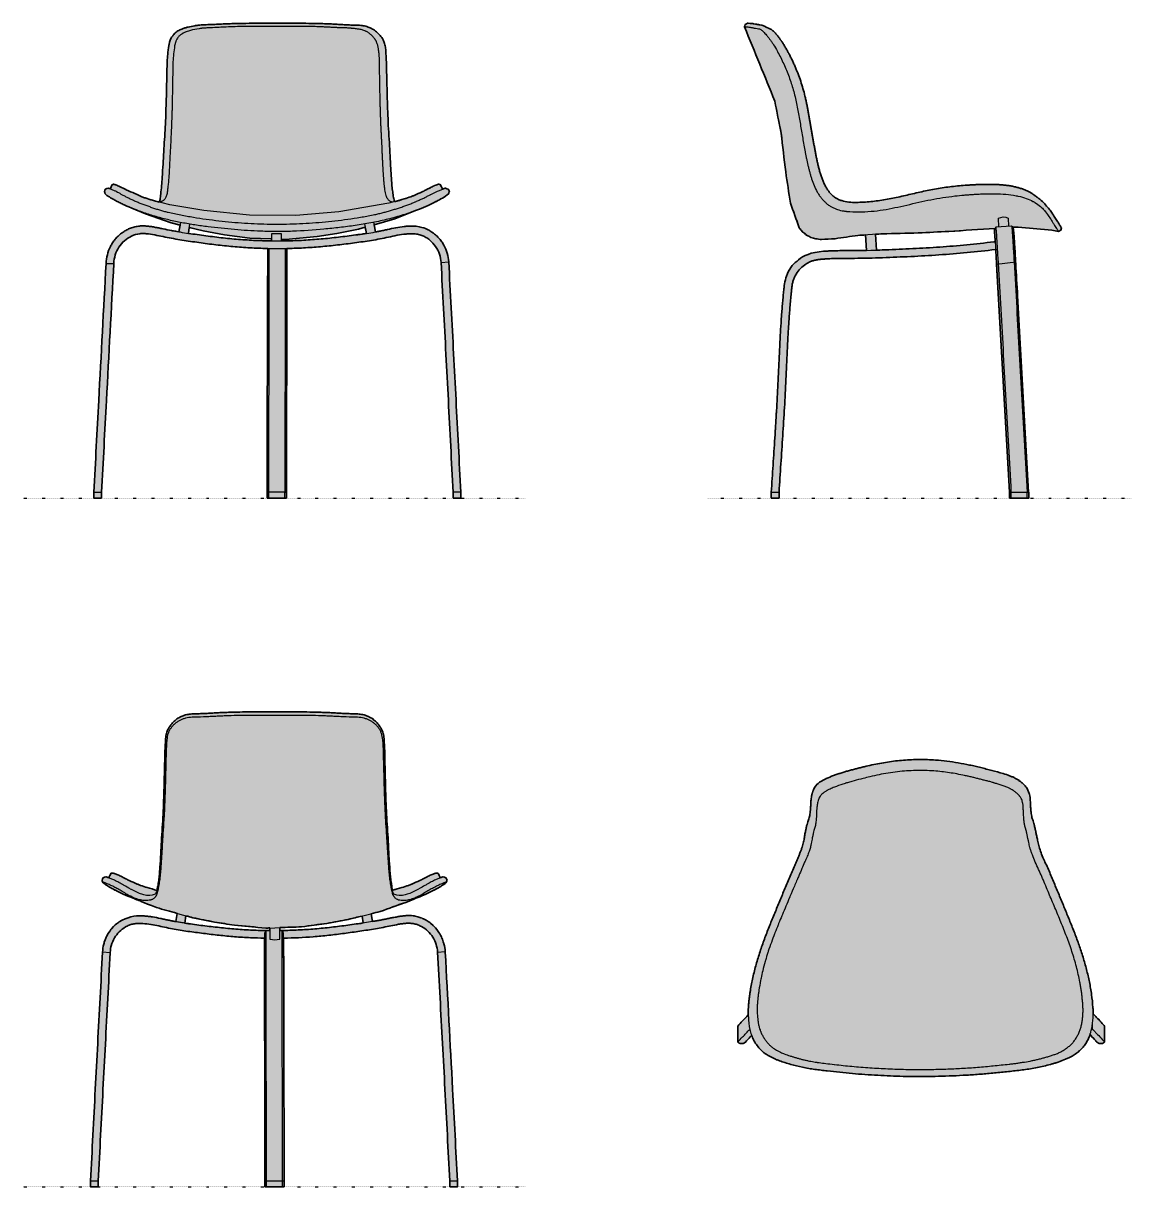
# Model space of a CAD drawing. Header units: millimetres. Extents: x 0 to 1796, y -1115 to 769.
import ezdxf

# ---------------------------------------------------------------- set-up
doc = ezdxf.new("R2010")
doc.units = ezdxf.units.MM
doc.linetypes.add('Dots', pattern=[1, 0, -1])
doc.layers.add('Blocks', color=7, linetype='Continuous')
doc.layers.add('Blocks$Fill', color=7, linetype='Continuous', true_color=0xffffff)
for name, color, linetype, lineweight, true_color in [('Blocks$Inner', 7, 'Continuous', 25, 0x007f00), ('Blocks$Outline', 7, 'Continuous', 35, 0xff3f3f), ('Groud', 7, 'Dots', 25, 0x243775)]:
    doc.layers.add(name, color=color, linetype=linetype, lineweight=lineweight, true_color=true_color)

# ---------------------------------------------------------------- blocks, each defined once
blk = doc.blocks.new('PK8 Dining Chair Top')
at = {"layer": 'Blocks$Fill'}
blk.add_hatch(color=256, dxfattribs=at).paths.add_polyline_path([(97, 294.1), (95.3, 293.3), (93.7, 292.4), (92.1, 291.6), (90.6, 290.7), (89.2, 289.8), (87.9, 288.9), (87.3, 288.4), (86.6, 288), (86, 287.5), (85.4, 287), (84.9, 286.6), (84.4, 286.2), (83.9, 285.7), (83.5, 285.3), (83, 284.8), (82.5, 284.3), (82.1, 283.8), (81.6, 283.2), (81.1, 282.6), (80.7, 281.9), (80.2, 281.2), (79.7, 280.4), (79.2, 279.6), (78.8, 278.7), (78.3, 277.8), (77.8, 276.7), (77.6, 276.5), (77.5, 276.2), (77.3, 275.7), (77.1, 275.1), (76.9, 274.6), (76.6, 273.5), (76, 271.2), (75.4, 269), (74.9, 266.8), (74.5, 264.7), (74.2, 262.6), (74, 261.5), (73.9, 260.5), (73.8, 258.6), (72.9, 244.3), (72.7, 241.6), (72.4, 239.2), (72.1, 237.1), (72, 236.1), (71.8, 235.2), (71.6, 234.2), (71.4, 233.3), (71.2, 232.5), (71, 231.6), (70.4, 229.9), (68.7, 224.6), (68.1, 222.6), (67.5, 220.5), (66.8, 218.2), (66.6, 216.9), (66.3, 215.6), (65.7, 212.6), (63.8, 203.5), (63.1, 199.4), (62.6, 196), (62.2, 194.2), (61.8, 192.3), (61.3, 190.3), (60.8, 188.2), (60.2, 186), (59.5, 183.8), (58.7, 181.4), (57.9, 179.1), (56, 174.2), (6.1, 54.7), (-1.7, 34.8), (-5.3, 24.8), (-8.7, 14.8), (-12, 4.4), (-15, -6), (-17.8, -16.5), (-20.3, -27.1), (-22.5, -37.7), (-24.4, -48.4), (-25.9, -59.1), (-26.6, -64.7), (-27.2, -70.3), (-27.4, -73), (-27.6, -75.6), (-27.7, -78.3), (-27.8, -81), (-27.8, -83.7), (-27.8, -87.9), (-44.8, -105.9), (-44.8, -131.8), (-44.7, -132), (-44.6, -132.1), (-44.4, -132.2), (-44.3, -132.3), (-44.1, -132.4), (-44, -132.6), (-43.8, -132.7), (-43.7, -132.8), (-43.5, -132.9), (-43.4, -133), (-43.2, -133.1), (-43.1, -133.2), (-42.9, -133.3), (-42.8, -133.3), (-42.6, -133.4), (-42.4, -133.5), (-42.3, -133.6), (-42.1, -133.7), (-41.9, -133.7), (-41.7, -133.8), (-41.6, -133.9), (-41.4, -133.9), (-41.2, -134), (-41, -134), (-40.9, -134.1), (-40.7, -134.1), (-40.5, -134.2), (-40.3, -134.2), (-40.1, -134.2), (-39.9, -134.3), (-39.8, -134.3), (-39.6, -134.3), (-39.3, -134.3), (-39.1, -134.4), (-38.8, -134.4), (-38.6, -134.4), (-38.3, -134.4), (-38.1, -134.4), (-37.9, -134.3), (-37.6, -134.3), (-37.4, -134.3), (-37.1, -134.3), (-36.9, -134.2), (-36.6, -134.2), (-36.4, -134.1), (-36.2, -134), (-35.9, -134), (-35.7, -133.9), (-35.5, -133.8), (-35.2, -133.7), (-35, -133.6), (-34.8, -133.5), (-34.6, -133.4), (-34.4, -133.3), (-34.2, -133.2), (-34, -133.1), (-33.8, -132.9), (-33.5, -132.8), (-33.3, -132.6), (-33.1, -132.5), (-32.9, -132.3), (-32.7, -132.2), (-32.5, -132), (-32.4, -131.8), (-22.3, -121.2), (-21.6, -123), (-20.8, -124.8), (-20, -126.6), (-19.1, -128.3), (-18, -130.3), (-16.9, -132.1), (-15.8, -134), (-14.6, -135.8), (-13.3, -137.5), (-12, -139.3), (-10.6, -140.9), (-9.2, -142.5), (-7.7, -144.1), (-6.2, -145.6), (-4.7, -147.1), (-3.9, -147.8), (-2.6, -148.8), (-2.2, -149.2), (-1.6, -149.6), (-0.8, -150.1), (1.3, -151.6), (4.7, -153.7), (17.4, -160), (18.2, -160.3), (18.8, -160.6), (22.6, -162), (27.2, -163.6), (31.8, -165.1), (36.4, -166.6), (41.1, -168), (45.8, -169.3), (50.6, -170.5), (55.5, -171.6), (60.3, -172.7), (65.2, -173.7), (70.2, -174.5), (80.1, -176), (120.5, -180.7), (161.3, -184.3), (181.9, -185.6), (223.2, -187.3), (229.2, -187.4), (252, -187.7), (274.8, -187.4), (320.3, -185.7), (342.9, -184.2), (388, -180.1), (410.3, -177.7), (421.4, -176.3), (432.2, -174.5), (443.1, -172.4), (453.8, -170), (464.3, -167.3), (470.2, -165.6), (471.1, -165.3), (474.3, -164.1), (492.6, -156.9), (494.8, -155.7), (496.7, -154.6), (498.6, -153.5), (500.3, -152.4), (502, -151.2), (503.7, -150), (505.3, -148.7), (506.9, -147.5), (507.9, -146.6), (508.9, -145.8), (509.9, -144.9), (510.9, -143.9), (512.2, -142.7), (513.4, -141.3), (514.6, -140), (515.8, -138.6), (516.9, -137.1), (517.9, -135.7), (519, -134.1), (519.9, -132.6), (520.9, -131), (521.8, -129.4), (522.6, -127.7), (523.4, -126), (524.1, -124.3), (524.8, -122.6), (525.3, -121.2), (525.8, -119.8), (537, -131.8), (537.1, -132), (537.3, -132.1), (537.4, -132.2), (537.5, -132.3), (537.7, -132.4), (537.8, -132.6), (538, -132.7), (538.1, -132.8), (538.3, -132.9), (538.4, -133), (538.6, -133.1), (538.7, -133.2), (538.9, -133.3), (539.1, -133.3), (539.2, -133.4), (539.4, -133.5), (539.6, -133.6), (539.7, -133.7), (539.9, -133.7), (540.1, -133.8), (540.2, -133.9), (540.4, -133.9), (540.6, -134), (540.8, -134), (541, -134.1), (541.1, -134.1), (541.3, -134.2), (541.5, -134.2), (541.7, -134.2), (541.9, -134.3), (542, -134.3), (542.2, -134.3), (542.5, -134.3), (542.7, -134.4), (543, -134.4), (543.2, -134.4), (543.5, -134.4), (543.7, -134.4), (544, -134.3), (544.2, -134.3), (544.4, -134.3), (544.7, -134.3), (544.9, -134.2), (545.2, -134.2), (545.4, -134.1), (545.7, -134), (545.9, -134), (546.1, -133.9), (546.4, -133.8), (546.6, -133.7), (546.8, -133.6), (547, -133.5), (547.3, -133.4), (547.5, -133.3), (547.7, -133.2), (547.9, -133), (548.1, -132.9), (548.3, -132.8), (548.5, -132.6), (548.7, -132.5), (548.9, -132.3), (549.1, -132.2), (549.3, -132), (549.5, -131.8), (549.5, -105.9), (530.9, -85.9), (530.9, -83.1), (530.8, -80.4), (530.5, -75.6), (530.1, -70.5), (529.6, -65.3), (528.4, -55), (526.8, -44.7), (524.8, -34.5), (522.6, -24.3), (520.2, -14.3), (517.5, -4.3), (514.6, 5.6), (511.5, 15.4), (508.2, 25.1), (501, 44.5), (469.6, 121.1), (457.3, 150.3), (452.8, 159.9), (452.3, 161), (450.6, 164.7), (448.4, 169.7), (447.4, 172.2), (446.5, 174.7), (445.6, 177.1), (444.8, 179.6), (444.1, 182), (443.4, 184.3), (442.8, 186.6), (442.3, 188.8), (438, 208.5), (437.2, 212.5), (436.9, 214.2), (435, 222.2), (434.7, 223.2), (434.4, 224.3), (434, 225.3), (432.7, 229.2), (432.4, 230.1), (432.1, 231.1), (431.8, 232), (431.6, 233), (431.4, 233.9), (431.2, 234.9), (431, 236), (430.6, 238.2), (430.3, 240.7), (430, 243.6), (429, 259.3), (428.6, 264.1), (428, 269.2), (428, 269.6), (427.9, 269.6), (427.9, 269.6), (427.9, 269.6), (427.9, 269.6), (427.9, 269.6), (427.9, 269.6), (427.9, 269.6), (427.9, 269.7), (427.9, 269.8), (427.4, 270.8), (423.8, 278.7), (423.6, 279.1), (423.4, 279.4), (423, 280.1), (422.5, 280.8), (422, 281.5), (421.5, 282.2), (420.9, 282.9), (420.3, 283.6), (419.7, 284.3), (419, 285), (418.3, 285.7), (417.5, 286.4), (416.7, 287.1), (415.9, 287.9), (415, 288.6), (414.1, 289.3), (413.2, 290), (412.2, 290.6), (411.3, 291.3), (410.3, 292), (409.3, 292.6), (408.2, 293.3), (407.2, 293.9), (405, 295.1), (402.8, 296.3), (400.5, 297.3), (398.1, 298.4), (395.6, 299.4), (393.1, 300.4), (390.4, 301.3), (387.7, 302.2), (384.9, 303), (348.8, 312.6), (330.7, 316.8), (321.6, 318.7), (312.5, 320.3), (303.3, 321.8), (294.1, 323), (284.9, 324.1), (275.6, 324.8), (269.1, 325.2), (262.7, 325.5), (256.2, 325.7), (249.7, 325.7), (243.2, 325.6), (236.7, 325.4), (230.2, 325), (223.8, 324.6), (217.3, 324), (210.8, 323.3), (204.4, 322.5), (198, 321.6), (185.2, 319.4), (172.5, 316.8), (159.8, 313.9), (134.7, 307.5), (128.4, 305.7), (122.3, 303.8), (116.2, 301.7), (110.3, 299.6), (104.4, 297.3), (98.6, 294.8)], flags=0)
at = {"layer": 'Blocks$Inner'}
blk.add_line((-44.8, -105.9), (-44.8, -131.8), dxfattribs=at)
for points in [[(530, -110.8), (530, -100.3)], [(549.5, -131.8), (549.5, -118.8), (549.5, -105.9)]]:
    blk.add_lwpolyline(points, dxfattribs=at)
for points, knots in [([(275.6, 324.8), (267, 325.5), (249.7, 326), (223.7, 324.9), (202.2, 322.4), (185.2, 319.4), (172.5, 316.9), (161.9, 314.5), (153.5, 312.4), (147.3, 310.8), (141, 309.1), (134.7, 307.5), (128.4, 305.7), (122.3, 303.8), (116.2, 301.8), (108.3, 298.9), (102.4, 296.5), (98.6, 294.8)], [17.333333, 17.333333, 17.333333, 17.333333, 17.47619, 17.619048, 17.761905, 17.833333, 17.904762, 17.97619, 18.011905, 18.047619, 18.083333, 18.119048, 18.154762, 18.190476, 18.22619, 18.261905, 18.333333, 18.333333, 18.333333, 18.333333]), ([(384.9, 303), (378.8, 304.7), (369.8, 307.1), (357.8, 310.3), (348.8, 312.6), (339.8, 314.8), (327.7, 317.5), (306.4, 321.6), (288, 324), (275.6, 324.8)], [16.333333, 16.333333, 16.333333, 16.333333, 16.5, 16.583333, 16.666667, 16.75, 16.833333, 17, 17.333333, 17.333333, 17.333333, 17.333333]), ([(273.1, 307.1), (268.2, 307.5), (258.5, 308), (243.7, 308), (228.8, 307.3), (213.8, 305.9), (198.9, 303.8), (184, 301.1), (170.5, 298.1), (161.9, 296), (158.2, 295)], [2, 2, 2, 2, 16.71691, 31.433821, 46.515653, 61.597486, 76.744304, 91.891121, 107.039383, 118.48665, 118.48665, 118.48665, 118.48665]), ([(438.4, 156.6), (436.6, 160.7), (434.2, 166.6), (431.8, 172.9), (430.7, 176.2), (429.8, 178.6), (429.1, 181), (428.3, 184), (427.4, 187.5), (426.8, 190.7), (426.3, 192.9), (425.9, 194.5), (425.6, 196), (425.2, 197.7), (424.8, 199.7), (424.3, 201.8), (423.9, 203.6), (423.6, 205.3), (423.3, 206.8), (423, 208.2), (422.7, 209.5), (422.4, 210.7), (422.1, 211.9), (421.8, 213), (421.5, 214.1), (421.2, 215.2), (420.8, 216.3), (420.5, 217.3), (420.2, 218.4), (420, 219.5), (419.7, 220.5), (419.5, 221.6), (419.4, 222.7), (419.2, 223.9), (419, 225.2), (418.9, 226.5), (418.7, 228.3), (418.5, 231), (418.2, 234.7), (418.1, 238.2), (418, 240.9), (417.9, 242.5), (417.8, 243.8), (417.8, 245), (417.7, 246.8), (417.7, 249), (417.6, 251.3), (417.3, 252.9), (417.1, 253.9), (416.9, 254.6), (416.7, 255.4), (416.5, 256.4), (416, 258.1), (415.2, 260.7), (414.1, 263.4), (412.9, 265.2), (412.1, 266.2), (411.5, 267), (410.7, 267.8), (409.7, 268.8), (407.8, 270.7), (404.5, 273.3), (400.8, 275.9), (398, 277.5), (396.3, 278.4), (394.7, 279.3), (392.5, 280.3), (388.7, 281.9), (383.6, 283.7), (378.3, 285.4), (374.6, 286.5), (372.5, 287.1), (371, 287.6), (369.5, 288.1), (367.5, 288.7), (364, 289.7), (359, 291), (353, 292.5), (346.9, 294), (340.9, 295.6), (334.8, 297.1), (328.7, 298.5), (320.6, 300.3), (310.3, 302.3), (293.9, 305.1), (281.5, 306.5), (273.1, 307.1)], [1, 1, 1, 1, 1.027778, 1.041667, 1.048611, 1.055556, 1.0625, 1.069444, 1.083333, 1.097222, 1.104167, 1.111111, 1.118056, 1.125, 1.138889, 1.152778, 1.166667, 1.180556, 1.194444, 1.208333, 1.222222, 1.236111, 1.25, 1.263889, 1.277778, 1.291667, 1.305556, 1.319444, 1.333333, 1.347222, 1.361111, 1.375, 1.388889, 1.402778, 1.416667, 1.430556, 1.444444, 1.472222, 1.5, 1.527778, 1.541667, 1.548611, 1.555556, 1.5625, 1.569444, 1.583333, 1.597222, 1.604167, 1.607639, 1.611111, 1.614583, 1.618056, 1.625, 1.638889, 1.652778, 1.659722, 1.663194, 1.666667, 1.670139, 1.673611, 1.680556, 1.694444, 1.708333, 1.715278, 1.71875, 1.722222, 1.729167, 1.736111, 1.75, 1.763889, 1.770833, 1.774306, 1.777778, 1.78125, 1.784722, 1.791667, 1.805556, 1.819444, 1.833333, 1.847222, 1.861111, 1.875, 1.888889, 1.916667, 1.944444, 2, 2, 2, 2]), ([(423.8, 278.7), (423.3, 279.7), (422.1, 281.5), (419.8, 284.3), (416.8, 287.1), (413.3, 290), (409.3, 292.7), (405.1, 295.2), (400.6, 297.4), (394.1, 300.1), (388.7, 301.9), (384.9, 303)], [15.5, 15.5, 15.5, 15.5, 15.5833333, 15.6666667, 15.75, 15.8333333, 15.9166667, 16, 16.0833333, 16.1666667, 16.3333333, 16.3333333, 16.3333333, 16.3333333]), ([(97, 294.1), (92.3, 291.9), (85.4, 287.6), (80.5, 282.4), (77.8, 276.7)], [19.3333333, 19.3333333, 19.3333333, 19.3333333, 19.8333333, 20.2586781, 20.2586781, 20.2586781, 20.2586781]), ([(130.2, 287.4), (129.9, 287.3), (128.3, 286.8), (122, 284.8), (113.8, 281.8), (105.7, 278.3), (101.6, 276.4), (99.5, 275.3), (97.4, 274.1), (94.5, 272.2), (91.6, 269.8), (89.3, 267.3), (87.9, 265.4), (87.2, 264.1), (87, 263.6), (86.9, 263.5)], [-902.708309, -902.708309, -902.708309, -902.708309, -901.770751, -897.708055, -882.878033, -874.921356, -870.17539, -868.636409, -867.097427, -861.797562, -856.519507, -852.697795, -847.11897, -845.388398, -844.528768, -844.528768, -844.528768, -844.528768]), ([(158.2, 295), (157, 294.7), (150.9, 293.2), (142.5, 290.9), (134.3, 288.6), (131.1, 287.6), (130.2, 287.4)], [118.48665, 118.48665, 118.48665, 118.48665, 122.186001, 137.510084, 144.836115, 147.606671, 147.606671, 147.606671, 147.606671]), ([(77.3, 275.7), (77.2, 275.3), (76.9, 274.6), (76.6, 273.5), (76.3, 272.4), (75.8, 270.8), (75.4, 269), (74.7, 266.1), (74.1, 262.5), (73.9, 259.9), (73.8, 258.6)], [21.258678, 21.258678, 21.258678, 21.258678, 21.321178, 21.383678, 21.446178, 21.508678, 21.633678, 21.758678, 22.008678, 22.258678, 22.258678, 22.258678, 22.258678]), ([(450.6, 164.7), (449.1, 168), (446.3, 174.7), (443.8, 182.9), (442.3, 188.9), (441.4, 193), (440.6, 196.8), (439.6, 201.4), (438.7, 205.3), (438, 208.5), (437.6, 210.6), (437.2, 212.5), (436.7, 214.8), (436.1, 217.3), (435.5, 219.9), (434.8, 222.9), (433.7, 226.3), (432.3, 230.1), (431.3, 233.8), (430.6, 238), (430, 243.3), (429.5, 250.3), (429.1, 259), (428.5, 265.8), (428, 269.2)], [13.5, 13.5, 13.5, 13.5, 13.538462, 13.576923, 13.596154, 13.615385, 13.634615, 13.653846, 13.692308, 13.711538, 13.730769, 13.75, 13.769231, 13.807692, 13.846154, 13.884615, 13.961538, 14.038462, 14.115385, 14.192308, 14.269231, 14.346154, 14.423077, 14.5, 14.5, 14.5, 14.5]), ([(86.9, 263.5), (86.9, 263.3), (86.5, 262.4), (85.4, 259.1), (84.1, 253.7), (83.3, 248.4), (83.1, 244.8), (83, 243.2), (83, 241.1), (82.8, 237.3), (82.6, 233.9), (82.5, 231.1), (82.4, 230.1), (82.3, 229.4)], [-844.528768, -844.528768, -844.528768, -844.528768, -843.36608, -839.321271, -824.505121, -809.688971, -804.006954, -798.324936, -797.266929, -787.501347, -767.758581, -766.160874, -757.16378, -757.16378, -757.16378, -757.16378]), ([(82.3, 229.4), (82.3, 229.3), (82.3, 228.6), (82.2, 227.7), (82, 225.6), (81.9, 224.3), (81.7, 223.1)], [-757.16378, -757.16378, -757.16378, -757.16378, -756.904275, -748.042708, -746.151653, -728.042329, -728.042329, -728.042329, -728.042329]), ([(81.7, 223.1), (81.7, 222.9), (81.5, 221.5), (81, 219), (80, 215.8), (79.1, 212.5), (78.3, 209.5), (77.7, 207.1), (77.4, 205.5), (77.2, 204.5), (76.9, 202.8), (76.4, 200.5), (75.6, 197), (74.9, 193.8), (74.4, 190.7), (74, 188.6), (73.2, 184.8), (72, 180.3), (69.5, 172.9), (66.9, 166.8), (64.9, 162.3), (62.5, 156.9), (59, 148.6), (54.9, 139.1), (52, 132.5), (49.6, 126.9), (45.7, 117.9), (41.9, 108.9), (35.4, 93.5), (31.1, 83.1), (25.2, 69.1), (22.9, 63.7), (19.2, 54.5), (17, 49), (13.3, 39.5), (9.5, 29.5), (6, 19.4), (2.8, 9.6), (1.3, 4.5), (0, 0)], [-728.042329, -728.042329, -728.042329, -728.042329, -724.912638, -704.424035, -684.855574, -666.251018, -647.496827, -636.871784, -634.596337, -627.134927, -624.942086, -615.355451, -605.325455, -596.531057, -595.101471, -586.852209, -585.857723, -577.075244, -568.128669, -559.278174, -556.252586, -552.720196, -541.384204, -528.761042, -521.46723, -519.650029, -510.431119, -491.932138, -489.830934, -459.637938, -457.551248, -443.387051, -441.363554, -427.136078, -425.207576, -410.124509, -394.573385, -392.736248, -378.595626, -378.595626, -378.595626, -378.595626]), ([(63.1, 199.4), (62.8, 197.3), (62, 192.6), (60.1, 185.3), (57.9, 179.1), (56.3, 175), (55, 171.9), (53.6, 168.5), (51.9, 164.4), (49.8, 159.3), (47, 152.6), (43.4, 144.3), (39, 134.3), (34.8, 124.3), (30.6, 114.2), (25, 101), (19.6, 87.7), (14.1, 74.5), (10, 64.7), (6.1, 54.8), (2.1, 44.8), (-1.7, 34.7), (-5.3, 24.8), (-8.7, 14.8), (-12, 4.4), (-15.1, -6), (-17.8, -16.5), (-20.3, -27.1), (-22.5, -37.7), (-24.1, -46.6), (-25.2, -53.8), (-25.9, -59.1), (-26.6, -64.7), (-27.2, -70.3), (-27.6, -75.6), (-27.8, -81), (-27.8, -86.4), (-27.6, -93.6), (-27.1, -99.2), (-26.7, -102.6)], [25.258678, 25.258678, 25.258678, 25.258678, 25.292011, 25.325345, 25.342011, 25.358678, 25.367011, 25.375345, 25.392011, 25.408678, 25.425345, 25.458678, 25.492011, 25.525345, 25.558678, 25.592011, 25.658678, 25.692011, 25.725345, 25.758678, 25.792011, 25.825345, 25.858678, 25.892011, 25.925345, 25.958678, 25.992011, 26.025345, 26.058678, 26.092011, 26.108678, 26.125345, 26.142011, 26.158678, 26.175345, 26.192011, 26.208678, 26.225345, 26.258678, 26.258678, 26.258678, 26.258678]), ([(227.6, -176), (236.2, -176.2), (253.4, -176.4), (279.3, -175.9), (305, -175), (330.8, -173.6), (352.2, -171.9), (369.2, -170.2), (381.9, -168.9), (392.5, -167.8), (400.9, -166.9), (407.1, -166.1), (413.4, -165.1), (421.7, -163.8), (429.9, -162.3), (438, -160.6), (444, -159.1), (449, -157.9), (452.9, -156.7), (455.8, -155.9), (458.8, -155), (462.7, -153.8), (467.5, -152.2), (472.3, -150.5), (475.9, -148.9), (478.6, -147.5), (481.2, -146), (484.7, -144), (488.9, -141.1), (493.6, -137.3), (497.8, -133.1), (501.5, -128.3), (504.8, -123), (507.2, -118.3), (508.8, -114.4), (510, -111.5), (510.9, -108.6), (512, -104.5), (513, -99.2), (513.7, -93.8), (514.1, -89.5), (514.3, -86.3), (514.5, -83.1), (514.5, -78.8), (514.3, -73.4), (513.9, -68), (513.5, -63.7), (513.2, -60.5), (512.9, -57.3), (512.4, -53), (511.6, -47.6), (510.6, -41.3), (509, -32.8), (506.9, -22.3), (502.8, -5.6), (498, 10.8), (492.5, 26.8), (486.6, 42.8), (478.7, 62.4), (469, 85.7), (459, 109.2), (449.2, 133.1), (442.1, 148.8), (438.4, 156.6)], [0, 0, 0, 0, 0.043478, 0.086957, 0.130435, 0.173913, 0.217391, 0.23913, 0.26087, 0.282609, 0.293478, 0.304348, 0.315217, 0.326087, 0.347826, 0.358696, 0.369565, 0.380435, 0.38587, 0.391304, 0.396739, 0.402174, 0.413043, 0.423913, 0.429348, 0.434783, 0.440217, 0.445652, 0.456522, 0.467391, 0.478261, 0.48913, 0.5, 0.51087, 0.516304, 0.521739, 0.527174, 0.532609, 0.543478, 0.554348, 0.559783, 0.565217, 0.570652, 0.576087, 0.586957, 0.597826, 0.603261, 0.608696, 0.61413, 0.619565, 0.630435, 0.641304, 0.652174, 0.673913, 0.695652, 0.73913, 0.76087, 0.782609, 0.826087, 0.869565, 0.913043, 0.956522, 1, 1, 1, 1]), ([(508.2, 25.1), (507, 28.2), (504.7, 34.6), (501, 44.5), (497.1, 54.3), (493.4, 63.6), (489.5, 73.1), (484.3, 85.8), (477.6, 101.8), (469.6, 121.1), (461.6, 140.5), (455.9, 153.5), (452.8, 159.9)], [10.5, 10.5, 10.5, 10.5, 10.571429, 10.642857, 10.714286, 10.785714, 10.857143, 10.928571, 11.071429, 11.214286, 11.357143, 11.5, 11.5, 11.5, 11.5]), ([(530.5, -75.6), (530, -68.7), (529.1, -60.1), (527.6, -49.8), (526.5, -43.1), (524.9, -34.5), (522.7, -24.3), (519.4, -10.9), (514.7, 5.7), (510.4, 18.7), (508.2, 25.1)], [9.5, 9.5, 9.5, 9.5, 9.7, 9.75, 9.8, 9.9, 10, 10.1, 10.3, 10.5, 10.5, 10.5, 10.5]), ([(0, 0), (-0.1, -0.5), (-1.7, -5.9), (-4.1, -15.3), (-6.1, -24.2), (-6.9, -28.1)], [-378.581613, -378.581613, -378.581613, -378.581613, -377.088444, -361.441513, -349.459955, -349.459955, -349.459955, -349.459955]), ([(-6.9, -28.1), (-7.2, -29.4), (-8.5, -36), (-9.8, -43), (-10.9, -50.6), (-11.3, -53.6), (-11.6, -56.1), (-11.7, -56.8)], [-349.459955, -349.459955, -349.459955, -349.459955, -345.402707, -329.363897, -328.036879, -322.387954, -320.381992, -320.381992, -320.381992, -320.381992]), ([(-11.7, -56.8), (-11.8, -57.1), (-11.9, -58.5), (-12.2, -60.9), (-12.5, -63.8), (-12.9, -67.8), (-13.3, -74.9), (-13.3, -81.3), (-13.1, -85.6), (-13.1, -85.8)], [-320.338288, -320.338288, -320.338288, -320.338288, -319.279639, -316.171327, -313.250141, -310.328955, -304.144758, -291.98286, -291.216641, -291.216641, -291.216641, -291.216641]), ([(-27.7, -87.8), (-30.8, -91.1), (-36.6, -97.2), (-42.3, -103.1), (-44.8, -105.9)], [-0.8691697, -0.8691697, -0.8691697, -0.8691697, -0.4, 0, 0, 0, 0]), ([(-13.1, -85.8), (-12.9, -89.5), (-12.5, -93.5), (-11.9, -98.1), (-11.7, -100), (-11.2, -102.5), (-10.6, -105.4), (-9.8, -108.6), (-8.9, -111.5), (-8.2, -113.3), (-7.9, -114)], [-291.216641, -291.216641, -291.216641, -291.216641, -280.320444, -278.888303, -277.456162, -274.416631, -271.363618, -268.310605, -264.402092, -262.187693, -262.187693, -262.187693, -262.187693]), ([(527.1, -115.2), (527.9, -112.4), (528.8, -108.1), (529.8, -102.3), (530.5, -96.6), (531, -89.3), (530.9, -83.3), (530.8, -80.4)], [7.5, 7.5, 7.5, 7.5, 7.75, 7.875, 8, 8.25, 8.5, 8.5, 8.5, 8.5]), ([(549.5, -105.9), (548.2, -104.5), (544.4, -100.4), (539.2, -94.8), (534.3, -89.5), (531.9, -87), (530.9, -85.9)], [4, 4, 4, 4, 4.2, 4.6, 4.8, 4.9596037, 4.9596037, 4.9596037, 4.9596037]), ([(-44.8, -131.8), (-42.3, -129.1), (-35.8, -122.3), (-29.2, -115.3), (-25.3, -111.2)], [0, 0, 0, 0, 0.4, 0.9899091, 0.9899091, 0.9899091, 0.9899091]), ([(-26.7, -102.6), (-26.5, -104.1), (-26.2, -106.2), (-25.7, -109.3), (-24.7, -113.7), (-22.8, -120.3), (-19.3, -128.4), (-14.7, -135.9), (-9.3, -142.7), (-4.2, -147.6), (-0.8, -150.3), (4.7, -153.7)], [26.2586781, 26.2586781, 26.2586781, 26.2586781, 26.3211781, 26.3524281, 26.3836781, 26.5086781, 26.6336781, 26.7586781, 26.8836781, 27.0086781, 27.0721367, 27.0721367, 27.0721367, 27.0721367]), ([(527.8, -112.4), (527.9, -112.3), (528.7, -111.9), (529.4, -111.4), (530, -110.8)], [0.8095331, 0.8095331, 0.8095331, 0.8095331, 0.8333333, 1, 1, 1, 1]), ([(530, -110.8), (531.3, -112.2), (533.9, -115.1), (539.2, -120.7), (544.4, -126.3), (548.2, -130.5), (549.5, -131.8)], [1, 1, 1, 1, 1.2, 1.4, 1.8, 2, 2, 2, 2]), ([(-44.8, -131.8), (-44.1, -132.5), (-42.5, -133.7), (-39.9, -134.4), (-37.6, -134.4), (-35.7, -134), (-34.5, -133.4), (-34, -133.1)], [25.9692031, 25.9692031, 25.9692031, 25.9692031, 26.1834888, 26.3977745, 26.5406317, 26.6834888, 26.8203034, 26.8203034, 26.8203034, 26.8203034]), ([(-32.4, -131.8), (-29.8, -129.1), (-26.4, -125.6), (-23, -122), (-22.3, -121.2)], [26.9631606, 26.9631606, 26.9631606, 26.9631606, 27.3631606, 27.4771839, 27.4771839, 27.4771839, 27.4771839]), ([(-7.9, -114.1), (-7.7, -114.6), (-6.8, -116.9), (-4.9, -120.9), (-2.5, -125), (-0.3, -128.2), (1.4, -130.5), (3.1, -132.7), (5, -134.7), (6.9, -136.7), (8.8, -138.5), (10.8, -140.2), (14.3, -142.9), (18.8, -145.8), (24.9, -148.6), (31.5, -151.2), (38.2, -153.6), (44.4, -155.6), (49.2, -157), (54.1, -158.4), (59.2, -159.8), (64.3, -161), (70.6, -162.4), (76.8, -163.5), (81.6, -164.3), (83.5, -164.6), (84, -164.7)], [-262.094963, -262.094963, -262.094963, -262.094963, -260.493563, -254.490579, -248.487595, -245.448948, -242.410301, -239.457538, -236.504775, -233.60679, -230.708805, -227.979259, -225.249714, -216.196464, -210.860642, -203.55806, -193.242201, -188.084271, -182.926342, -177.409682, -171.893023, -166.376364, -160.859705, -151.600473, -146.970857, -145.618553, -145.618553, -145.618553, -145.618553]), ([(510.9, -143.9), (512.6, -142.3), (515.9, -138.7), (520.1, -132.7), (523, -127.2), (524.8, -122.6), (525.6, -120.3), (526, -119)], [5.5, 5.5, 5.5, 5.5, 5.75, 6, 6.25, 6.375, 6.5, 6.5, 6.5, 6.5]), ([(525.7, -119.7), (528.2, -122.4), (532, -126.5), (535.7, -130.5), (537, -131.8)], [0.4161181, 0.4161181, 0.4161181, 0.4161181, 0.8, 1, 1, 1, 1]), ([(537, -131.8), (537.7, -132.5), (539.3, -133.7), (541.9, -134.4), (544.2, -134.4), (546.8, -133.8), (548.5, -132.8), (549.5, -131.8)], [1, 1, 1, 1, 1.214286, 1.428571, 1.571429, 1.714286, 2, 2, 2, 2]), ([(22.6, -162), (28.6, -164.2), (41, -168.2), (57, -172.1), (70.1, -174.6), (80.1, -176.1), (90.1, -177.3), (103.6, -178.8), (120.5, -180.7), (140.8, -182.7), (161.3, -184.4), (188.8, -186.1), (209.4, -186.9), (223.2, -187.3)], [28.072137, 28.072137, 28.072137, 28.072137, 28.172137, 28.272137, 28.322137, 28.372137, 28.422137, 28.472137, 28.572137, 28.672137, 28.772137, 28.872137, 29.072137, 29.072137, 29.072137, 29.072137]), ([(84, -164.7), (85, -164.8), (87.8, -165.2), (92.4, -165.8), (100.5, -166.8), (107.1, -167.5), (111.9, -168.1), (112.1, -168.1)], [-145.608313, -145.608313, -145.608313, -145.608313, -142.341241, -136.893194, -131.445146, -117.172356, -116.668975, -116.668975, -116.668975, -116.668975]), ([(112.2, -168.1), (121.5, -169.2), (140.5, -171.2), (169.2, -173.6), (188.8, -174.6), (198.5, -175), (198.5, -175)], [-116.48665, -116.48665, -116.48665, -116.48665, -88.07205, -58.470789, -29.227823, -29.121663, -29.121663, -29.121663, -29.121663]), ([(410.3, -177.7), (417.8, -176.8), (428.6, -175.3), (443.1, -172.5), (453.8, -170.1), (462.6, -167.8), (469.5, -165.8), (473, -164.8), (492.6, -156.9)], [31.0721367, 31.0721367, 31.0721367, 31.0721367, 31.40547, 31.5721367, 31.7388033, 31.90547, 31.9888033, 32.0721367, 32.0721367, 32.0721367, 32.0721367]), ([(229.2, -187.4), (236.8, -187.6), (252, -187.8), (282.4, -187.3), (312.7, -186.2), (343, -184.3), (365.5, -182.4), (388, -180.1), (402.9, -178.5), (410.3, -177.7)], [30.072137, 30.072137, 30.072137, 30.072137, 30.197137, 30.322137, 30.572137, 30.697137, 30.822137, 30.947137, 31.072137, 31.072137, 31.072137, 31.072137])]:
    blk.add_open_spline(points, degree=3, knots=knots, dxfattribs=at)
for points in [[(98.6, 294.8), (98.3, 294.7), (97.8, 294.4), (97.3, 294.2), (97, 294.1)], [(77.8, 276.7), (77.7, 276.5), (77.5, 276.2), (77.4, 275.8), (77.3, 275.7)], [(428, 269.2), (428, 269.3), (428, 269.6), (427.9, 269.8), (423.8, 278.7)], [(73.8, 258.6), (73.6, 255.8), (73.4, 250.6), (72.9, 244.1), (72.4, 239), (71.8, 235.1), (71, 231.6), (69.9, 228.2), (68.6, 224.7), (67.5, 220.7), (66.6, 217.4), (66.3, 215.6)], [(65.7, 212.6), (65.3, 211), (64.5, 207.3), (63.6, 202.3), (63.1, 199.4)], [(66.3, 215.6), (66.2, 215.1), (66, 214.2), (65.8, 213.1), (65.7, 212.6)], [(452.3, 161), (452, 161.6), (451.5, 162.9), (450.9, 164.1), (450.6, 164.7)], [(452.8, 159.9), (452.8, 160.1), (452.6, 160.4), (452.4, 160.8), (452.3, 161)], [(530.8, -80.4), (530.7, -79.6), (530.7, -78), (530.6, -76.4), (530.5, -75.6)], [(528.3, -110.2), (529.2, -110.4), (529.7, -110.6), (530, -110.8)], [(-34, -133.1), (-33.4, -132.7), (-32.8, -132.3), (-32.4, -131.8)], [(526, -119), (526.2, -118.4), (526.6, -117.1), (527, -115.9), (527.1, -115.2)], [(492.6, -156.9), (495.7, -155.3), (500.4, -152.5), (504.8, -149.2), (506.9, -147.5)], [(506.9, -147.5), (507.6, -146.9), (508.9, -145.8), (510.2, -144.6), (510.9, -143.9)], [(4.7, -153.7), (17, -159.9), (19.2, -160.7), (21.5, -161.6), (22.6, -162)], [(198.5, -175), (208.2, -175.4), (217.9, -175.7), (227.6, -176)], [(223.2, -187.3), (224.2, -187.3), (226.2, -187.3), (228.2, -187.4), (229.2, -187.4)]]:
    blk.add_open_spline(points, degree=3, dxfattribs=at)
at = {"layer": 'Blocks$Outline'}
for points in [[(-44.8, -105.9), (-44.8, -131.8)], [(549.5, -131.8), (549.5, -118.8), (549.5, -105.9)]]:
    blk.add_lwpolyline(points, dxfattribs=at)
for points, knots in [([(275.6, 324.8), (267, 325.5), (249.7, 326), (223.7, 324.9), (202.2, 322.4), (185.2, 319.4), (172.5, 316.9), (161.9, 314.5), (153.5, 312.4), (147.3, 310.8), (141, 309.1), (134.7, 307.5), (128.4, 305.7), (122.3, 303.8), (116.2, 301.8), (108.3, 298.9), (102.4, 296.5), (98.6, 294.8)], [-1, -1, -1, -1, -0.857143, -0.714286, -0.571429, -0.5, -0.428571, -0.357143, -0.321429, -0.285714, -0.25, -0.214286, -0.178571, -0.142857, -0.107143, -0.071429, 0, 0, 0, 0]), ([(384.9, 303), (378.8, 304.7), (369.8, 307.1), (357.8, 310.3), (348.8, 312.6), (339.8, 314.8), (327.7, 317.5), (306.4, 321.6), (288, 324), (275.6, 324.8)], [-1, -1, -1, -1, -0.833333, -0.75, -0.666667, -0.583333, -0.5, -0.333333, 0, 0, 0, 0]), ([(423.8, 278.7), (423.3, 279.7), (422.1, 281.5), (419.8, 284.3), (416.8, 287.1), (413.3, 290), (409.3, 292.7), (405.1, 295.2), (400.6, 297.4), (394.1, 300.1), (388.7, 301.9), (384.9, 303)], [-0.8333333, -0.8333333, -0.8333333, -0.8333333, -0.75, -0.6666667, -0.5833333, -0.5, -0.4166667, -0.3333333, -0.25, -0.1666667, 0, 0, 0, 0]), ([(97, 294.1), (92.3, 291.9), (85.4, 287.6), (80.5, 282.4), (77.8, 276.7)], [-1, -1, -1, -1, -0.5, -0.0746552, -0.0746552, -0.0746552, -0.0746552]), ([(77.3, 275.7), (77.2, 275.3), (76.9, 274.6), (76.6, 273.5), (76.3, 272.4), (75.8, 270.8), (75.4, 269), (74.7, 266.1), (74.1, 262.5), (73.9, 259.9), (73.8, 258.6)], [0, 0, 0, 0, 0.0625, 0.125, 0.1875, 0.25, 0.375, 0.5, 0.75, 1, 1, 1, 1]), ([(450.6, 164.7), (449.1, 168), (446.3, 174.7), (443.8, 182.9), (442.3, 188.9), (441.4, 193), (440.6, 196.8), (439.6, 201.4), (438.7, 205.3), (438, 208.5), (437.6, 210.6), (437.2, 212.5), (436.7, 214.8), (436.1, 217.3), (435.5, 219.9), (434.8, 222.9), (433.7, 226.3), (432.3, 230.1), (431.3, 233.8), (430.6, 238), (430, 243.3), (429.5, 250.3), (429.1, 259), (428.5, 265.8), (428, 269.2)], [0, 0, 0, 0, 0.038462, 0.076923, 0.096154, 0.115385, 0.134615, 0.153846, 0.192308, 0.211538, 0.230769, 0.25, 0.269231, 0.307692, 0.346154, 0.384615, 0.461538, 0.538462, 0.615385, 0.692308, 0.769231, 0.846154, 0.923077, 1, 1, 1, 1]), ([(63.1, 199.4), (62.8, 197.3), (62, 192.6), (60.1, 185.3), (57.9, 179.1), (56.3, 175), (55, 171.9), (53.6, 168.5), (51.9, 164.4), (49.8, 159.3), (47, 152.6), (43.4, 144.3), (39, 134.3), (34.8, 124.3), (30.6, 114.2), (25, 101), (19.6, 87.7), (14.1, 74.5), (10, 64.7), (6.1, 54.8), (2.1, 44.8), (-1.7, 34.7), (-5.3, 24.8), (-8.7, 14.8), (-12, 4.4), (-15.1, -6), (-17.8, -16.5), (-20.3, -27.1), (-22.5, -37.7), (-24.1, -46.6), (-25.2, -53.8), (-25.9, -59.1), (-26.6, -64.7), (-27.2, -70.3), (-27.6, -75.6), (-27.8, -81), (-27.8, -85.1), (-27.8, -87.4), (-27.8, -87.9)], [0, 0, 0, 0, 0.0333333, 0.0666667, 0.0833333, 0.1, 0.1083333, 0.1166667, 0.1333333, 0.15, 0.1666667, 0.2, 0.2333333, 0.2666667, 0.3, 0.3333333, 0.4, 0.4333333, 0.4666667, 0.5, 0.5333333, 0.5666667, 0.6, 0.6333333, 0.6666667, 0.7, 0.7333333, 0.7666667, 0.8, 0.8333333, 0.85, 0.8666667, 0.8833333, 0.9, 0.9166667, 0.9333333, 0.95, 0.9545296, 0.9545296, 0.9545296, 0.9545296]), ([(508.2, 25.1), (507, 28.2), (504.7, 34.6), (501, 44.5), (497.1, 54.3), (493.4, 63.6), (489.5, 73.1), (484.3, 85.8), (477.6, 101.8), (469.6, 121.1), (461.6, 140.5), (455.9, 153.5), (452.8, 159.9)], [0, 0, 0, 0, 0.071429, 0.142857, 0.214286, 0.285714, 0.357143, 0.428571, 0.571429, 0.714286, 0.857143, 1, 1, 1, 1]), ([(530.5, -75.6), (530, -68.7), (529.1, -60.1), (527.6, -49.8), (526.5, -43.1), (524.9, -34.5), (522.7, -24.3), (519.4, -10.9), (514.7, 5.7), (510.4, 18.7), (508.2, 25.1)], [0, 0, 0, 0, 0.2, 0.25, 0.3, 0.4, 0.5, 0.6, 0.8, 1, 1, 1, 1]), ([(-27.8, -87.9), (-30.9, -91.1), (-36.6, -97.2), (-42.3, -103.1), (-44.8, -105.9)], [-0.8647963, -0.8647963, -0.8647963, -0.8647963, -0.4, 0, 0, 0, 0]), ([(549.5, -105.9), (548.2, -104.5), (544.4, -100.4), (539.2, -94.8), (534.3, -89.5), (531.9, -87), (530.9, -85.9)], [-1, -1, -1, -1, -0.8, -0.4, -0.2, -0.0403963, -0.0403963, -0.0403963, -0.0403963]), ([(-44.8, -131.8), (-44.1, -132.5), (-42.5, -133.7), (-39.9, -134.4), (-37.6, -134.4), (-35.7, -134), (-34.5, -133.4), (-34, -133.1)], [-1, -1, -1, -1, -0.7857143, -0.5714286, -0.4285714, -0.2857143, -0.1488997, -0.1488997, -0.1488997, -0.1488997]), ([(-32.4, -131.8), (-29.8, -129.1), (-26.4, -125.6), (-23, -122), (-22.3, -121.2)], [0, 0, 0, 0, 0.4, 0.5140233, 0.5140233, 0.5140233, 0.5140233]), ([(-22.3, -121.2), (-21.4, -123.7), (-19.1, -128.7), (-14.7, -135.9), (-9.3, -142.7), (-4.2, -147.6), (-0.8, -150.3), (4.7, -153.7)], [0.2653292, 0.2653292, 0.2653292, 0.2653292, 0.375, 0.5, 0.625, 0.75, 0.8134586, 0.8134586, 0.8134586, 0.8134586]), ([(510.9, -143.9), (512.6, -142.3), (515.9, -138.7), (520.1, -132.7), (523, -127.2), (524.7, -122.8), (525.5, -120.7), (525.8, -119.8)], [0, 0, 0, 0, 0.25, 0.5, 0.75, 0.875, 0.9742703, 0.9742703, 0.9742703, 0.9742703]), ([(525.8, -119.8), (528.3, -122.4), (532, -126.5), (535.7, -130.5), (537, -131.8)], [0.4194353, 0.4194353, 0.4194353, 0.4194353, 0.8, 1, 1, 1, 1]), ([(537, -131.8), (537.7, -132.5), (539.3, -133.7), (541.9, -134.4), (544.2, -134.4), (546.8, -133.8), (548.5, -132.8), (549.5, -131.8)], [-1, -1, -1, -1, -0.785714, -0.571429, -0.428571, -0.285714, 0, 0, 0, 0]), ([(22.6, -162), (28.6, -164.2), (41, -168.2), (57, -172.1), (70.1, -174.6), (80.1, -176.1), (90.1, -177.3), (103.6, -178.8), (120.5, -180.7), (140.8, -182.7), (161.3, -184.4), (188.8, -186.1), (209.4, -186.9), (223.2, -187.3)], [0, 0, 0, 0, 0.1, 0.2, 0.25, 0.3, 0.35, 0.4, 0.5, 0.6, 0.7, 0.8, 1, 1, 1, 1]), ([(410.3, -177.7), (417.8, -176.8), (428.6, -175.3), (443.1, -172.5), (453.8, -170.1), (462.6, -167.8), (469.5, -165.8), (473, -164.8), (492.6, -156.9)], [-1, -1, -1, -1, -0.666667, -0.5, -0.333333, -0.166667, -0.083333, 0, 0, 0, 0]), ([(229.2, -187.4), (236.8, -187.6), (252, -187.8), (282.4, -187.3), (312.7, -186.2), (343, -184.3), (365.5, -182.4), (388, -180.1), (402.9, -178.5), (410.3, -177.7)], [-1, -1, -1, -1, -0.875, -0.75, -0.5, -0.375, -0.25, -0.125, 0, 0, 0, 0])]:
    blk.add_open_spline(points, degree=3, knots=knots, dxfattribs=at)
for points in [[(98.6, 294.8), (98.3, 294.7), (97.8, 294.4), (97.3, 294.2), (97, 294.1)], [(77.8, 276.7), (77.7, 276.5), (77.5, 276.2), (77.4, 275.8), (77.3, 275.7)], [(428, 269.2), (428, 269.3), (428, 269.6), (427.9, 269.8), (423.8, 278.7)], [(73.8, 258.6), (73.6, 255.8), (73.4, 250.6), (72.9, 244.1), (72.4, 239), (71.8, 235.1), (71, 231.6), (69.9, 228.2), (68.6, 224.7), (67.5, 220.7), (66.6, 217.4), (66.3, 215.6)], [(65.7, 212.6), (65.3, 211), (64.5, 207.3), (63.6, 202.3), (63.1, 199.4)], [(66.3, 215.6), (66.2, 215.1), (66, 214.2), (65.8, 213.1), (65.7, 212.6)], [(452.3, 161), (452, 161.6), (451.5, 162.9), (450.9, 164.1), (450.6, 164.7)], [(452.8, 159.9), (452.8, 160.1), (452.6, 160.4), (452.4, 160.8), (452.3, 161)], [(530.8, -80.4), (530.7, -79.6), (530.7, -78), (530.6, -76.4), (530.5, -75.6)], [(530.9, -85.9), (530.9, -84), (530.9, -82.2), (530.8, -80.4)], [(-34, -133.1), (-33.4, -132.7), (-32.8, -132.3), (-32.4, -131.8)], [(492.6, -156.9), (495.7, -155.3), (500.4, -152.5), (504.8, -149.2), (506.9, -147.5)], [(506.9, -147.5), (507.6, -146.9), (508.9, -145.8), (510.2, -144.6), (510.9, -143.9)], [(4.7, -153.7), (17, -159.9), (19.2, -160.7), (21.5, -161.6), (22.6, -162)], [(223.2, -187.3), (224.2, -187.3), (226.2, -187.3), (228.2, -187.4), (229.2, -187.4)]]:
    blk.add_open_spline(points, degree=3, dxfattribs=at)
blk = doc.blocks.new('PK8 Dining Chair Side')
at = {"layer": 'Blocks$Fill'}
h = blk.add_hatch(color=256, dxfattribs=at)
h.paths.add_polyline_path([(60.2, 762.8), (61.5, 766.8), (65.2, 768.7), (65.2, 768.7), (65.2, 768.7), (65.2, 768.7), (65.2, 768.7), (65.4, 768.7), (66, 768.7), (69.3, 768.5), (71.7, 768.4), (73.5, 768.2), (74.8, 768), (77.9, 767.5), (82.2, 766.7), (83.3, 766.5), (83.9, 766.4), (84.1, 766.4), (84.4, 766.4), (84.8, 766.3), (88.5, 765.5), (93.7, 763.4), (93.7, 763.4), (93.8, 763.4), (93.8, 763.4), (93.9, 763.3), (93.9, 763.3), (94.1, 763.2), (94.3, 763.1), (94.4, 763), (94.6, 762.9), (95.1, 762.7), (102.5, 759.1), (103.3, 758.7), (103.9, 758.4), (104.1, 758.3), (104.2, 758.2), (104.4, 758.1), (104.5, 758.1), (104.8, 757.9), (105.1, 757.7), (105.4, 757.4), (105.7, 757.2), (106, 757), (106.3, 756.7), (106.6, 756.4), (106.9, 756.1), (107.6, 755.5), (108.2, 754.8), (109.6, 753.3), (111.1, 751.6), (112.7, 749.8), (114.2, 747.9), (115.8, 745.9), (118.2, 742.7), (119.7, 740.5), (120.5, 739.4), (122.1, 736.9), (125.2, 731.8), (131.3, 721), (134.2, 715.5), (137, 709.9), (142.2, 698.4), (144.6, 692.6), (146.9, 686.8), (149.1, 680.9), (151.2, 675), (153.1, 669), (154.9, 663.1), (156.5, 657), (158.1, 650.9), (160.8, 638.7), (165.4, 614.1), (176.5, 552.2), (179.2, 540.1), (180.7, 534), (182.4, 527.9), (184.2, 521.9), (185.2, 518.9), (186.3, 516), (187.5, 513.1), (188.7, 510.2), (189.3, 508.8), (190, 507.4), (190.7, 506.1), (191.5, 504.7), (192.2, 503.3), (193.1, 502), (193.9, 500.6), (194.8, 499.3), (195.6, 498), (196.6, 496.7), (197.5, 495.5), (198.5, 494.3), (199.5, 493.1), (200.6, 492), (201.1, 491.5), (201.6, 490.9), (202.2, 490.4), (202.7, 489.9), (203.3, 489.4), (203.8, 488.9), (204.4, 488.5), (205, 488), (205.6, 487.6), (206.1, 487.2), (206.7, 486.8), (207.3, 486.4), (207.9, 486), (208.5, 485.6), (209.8, 484.9), (211, 484.3), (212.3, 483.7), (213.6, 483.1), (214.9, 482.5), (216.2, 482), (217.6, 481.6), (219, 481.2), (220.4, 480.8), (221.8, 480.4), (223.3, 480.1), (224.8, 479.8), (226.3, 479.6), (227.8, 479.3), (229.4, 479.1), (232.3, 478.9), (235.2, 478.8), (238.1, 478.7), (241.1, 478.7), (247, 478.8), (252.9, 479.1), (258.9, 479.5), (264.8, 480), (270.8, 480.6), (276.7, 481.4), (282.6, 482.3), (288.5, 483.3), (300.2, 485.5), (359.1, 498.5), (371.2, 500.8), (383.4, 502.7), (395.7, 504.3), (408.2, 505.6), (427.2, 507), (440, 507.7), (452.9, 507.9), (459.4, 507.9), (465.9, 507.8), (469.1, 507.7), (475.5, 507.2), (478.7, 507), (485.2, 506.3), (488.3, 505.8), (491.5, 505.3), (494.5, 504.8), (497.5, 504.1), (500.4, 503.4), (503.3, 502.7), (506.1, 501.8), (508.9, 500.9), (511.6, 500), (514.2, 499), (516.6, 498), (517.8, 497.5), (518.9, 496.9), (520.1, 496.4), (521.1, 495.8), (522.2, 495.3), (523.2, 494.7), (524.2, 494.1), (525.2, 493.5), (527, 492.3), (528.8, 491.1), (530.4, 489.9), (536.2, 485.6), (536.4, 485.5), (537.1, 484.9), (540.8, 481.7), (540.8, 481.7), (541.9, 480.8), (542.9, 479.9), (543.9, 479), (544.8, 478.1), (545.7, 477.2), (546.5, 476.4), (547.2, 475.5), (551, 471), (553.8, 467.5), (556.2, 464.4), (558.3, 461.4), (559.3, 460), (566.2, 449.2), (568.9, 445.3), (569.5, 444.3), (571.2, 441.5), (571.4, 441.2), (571.4, 441.2), (571.5, 441.1), (571.5, 441.1), (571.5, 441.1), (571.5, 441.1), (571.5, 441.1), (571.5, 441.1), (571.5, 441.1), (571.5, 441.1), (571.5, 441.1), (571.5, 441.1), (571.5, 441.1), (571.7, 440.7), (573.6, 437.4), (572.5, 433.6), (568.9, 431.5), (557.8, 433.9), (503.4, 438.8), (494.5, 438.7), (495.3, 437.3), (495.5, 436.6), (495.6, 436.2), (495.8, 435.6), (495.9, 434.8), (496.3, 430.2), (498.8, 392), (499.5, 380), (502.5, 327.4), (517.7, 57), (520.3, 9.6), (520.6, 9.6), (520.6, 0), (518, 0), (489.5, 0), (489.5, 9.6), (489.3, 9.6), (489.3, 9.6), (489.3, 9.6), (468.5, 378.9), (468.4, 379.9), (467.9, 388.2), (467.1, 402.5), (420.8, 397.4), (375.2, 393.7), (283.9, 389.2), (203.9, 387.7), (192.5, 387.2), (186.8, 386.7), (181.1, 386.2), (178.3, 385.8), (176.9, 385.6), (175.5, 385.3), (174.1, 385), (172.7, 384.7), (171.3, 384.3), (170.6, 384.1), (170, 383.9), (169.3, 383.6), (168.6, 383.4), (167.3, 382.9), (166, 382.3), (164.7, 381.7), (163.4, 381), (162.1, 380.3), (160.9, 379.6), (159.7, 378.9), (158.5, 378.1), (157.3, 377.2), (156.2, 376.4), (155.1, 375.5), (154, 374.6), (152.9, 373.6), (151.8, 372.6), (150.8, 371.6), (149.8, 370.6), (148.9, 369.5), (147.9, 368.4), (147.1, 367.3), (146.2, 366.1), (145.4, 364.9), (144.6, 363.7), (143.8, 362.5), (143.1, 361.3), (142.4, 360), (141.7, 358.7), (141.1, 357.4), (140.5, 356.1), (140, 354.7), (139.5, 353.4), (139, 352), (138.6, 350.6), (138.4, 349.9), (138.2, 349.2), (137.9, 347.8), (137.7, 346.4), (137.4, 345), (137.2, 343.5), (135.7, 329.2), (131.9, 283.4), (116.1, 9.6), (116.1, 0), (103.5, 0), (103.5, 9.6), (110.6, 117.6), (110.6, 117.6), (120.9, 305.8), (124.4, 341.9), (124.6, 344.3), (125, 346.9), (125.7, 350.3), (126, 351.9), (126.4, 353.4), (126.8, 354.9), (127.2, 356.3), (127.7, 357.8), (128.2, 359.2), (129.1, 361.3), (129.9, 363.4), (130.8, 365.3), (131.6, 367.1), (132.5, 368.8), (133.4, 370.5), (133.9, 371.3), (134.4, 372.1), (134.9, 372.8), (135.4, 373.6), (135.9, 374.3), (136.4, 375), (137, 375.7), (137.5, 376.4), (138.1, 377), (138.6, 377.7), (139.2, 378.3), (139.8, 379), (140.5, 379.6), (141.1, 380.2), (141.8, 380.8), (142.5, 381.4), (143.2, 382), (143.9, 382.6), (145.4, 383.8), (146.5, 384.8), (147.7, 385.7), (148.4, 386.3), (149.1, 387), (149.8, 387.6), (150.6, 388.2), (151.4, 388.8), (152.3, 389.4), (153.2, 389.9), (154.2, 390.5), (155.1, 391.1), (156.2, 391.6), (157.2, 392.1), (158.3, 392.7), (159.4, 393.2), (160.6, 393.7), (161.8, 394.1), (163.1, 394.6), (164.4, 395), (165.7, 395.5), (167, 395.9), (168.4, 396.3), (169.9, 396.7), (171.3, 397), (174.4, 397.7), (177.6, 398.3), (180.9, 398.8), (184.4, 399.2), (188, 399.5), (208, 400.5), (257.9, 401), (257.9, 401), (256.3, 426.1), (244, 425.3), (206.8, 419.9), (184.8, 418.6), (175.7, 419.7), (167.8, 422), (160.8, 425.6), (154.5, 430.7), (148.8, 437.6), (134.5, 477.6), (126.9, 528.1), (119.5, 591), (109.3, 642.7), (60.2, 762.8), (60.2, 762.8)], flags=0)
h.paths.add_polyline_path([(273.9, 401.5), (332.6, 403.9), (376.4, 406.4), (420.2, 410.1), (466.3, 415.1), (466.3, 415.5), (465.6, 424.7), (465.1, 431.3), (465.1, 431.7), (465, 432), (465, 432.3), (465, 432.6), (465, 432.9), (465, 433.2), (465, 433.5), (465, 433.8), (465.1, 434.1), (465.1, 434.4), (465.2, 434.7), (465.3, 435), (465.3, 435.3), (465.4, 435.6), (465.5, 435.9), (465.6, 436.2), (465.7, 436.5), (341.5, 429.3), (283.6, 427.8), (272.2, 427.1)], flags=0)
at = {"layer": 'Blocks$Inner'}
for p, q in [((93.7, 763.4), (88.5, 765.5)), ((472, 439), (471.5, 453)), ((487.4, 453.4), (487.9, 440)), ((492.9, 440.4), (467, 438.8)), ((257.9, 401), (256.3, 426.1)), ((272.2, 427.1), (273.9, 401.5)), ((468.5, 378.8), (499.4, 382.3)), ((489.3, 9.6), (468.5, 378.9)), ((492.1, 0), (492.1, 9.6)), ((518, 0), (518, 9.6))]:
    blk.add_line(p, q, dxfattribs=at)
for points in [[(65.2, 768.7), (61.5, 766.8), (60.2, 762.8)], [(465.7, 436.5), (391.3, 431.7), (341.5, 429.3), (283.6, 427.8), (244, 425.3), (206.8, 419.9), (184.8, 418.6), (175.7, 419.7), (167.8, 422), (160.8, 425.6), (154.5, 430.7), (148.8, 437.6), (134.5, 477.6), (126.9, 528.1), (119.5, 591), (109.3, 642.7), (60.2, 762.8)], [(502.5, 327.4), (499.5, 380), (498.8, 392), (498.1, 403.2), (497.6, 412.6), (497.1, 420.1), (496.6, 426), (496.3, 430.2), (495.9, 434.8), (495.8, 435.6), (495.6, 436.2), (495.5, 436.6), (495.3, 437.3), (494.2, 439.3), (492.9, 440.4)], [(494.5, 438.7), (503.4, 438.8), (557.8, 433.9), (568.9, 431.5), (572.5, 433.6), (573.6, 437.4), (572.1, 439.9), (571.9, 440.3), (571.7, 440.7), (571.5, 441.1)], [(465.1, 431.7), (465.1, 431.3), (465.3, 428.6), (465.6, 424.7), (466.3, 415.5), (466.8, 406.9), (467.3, 399.7), (467.9, 388.2), (468.4, 379.9), (489.3, 9.6), (520.6, 9.6), (520.6, 0), (489.5, 0), (489.5, 9.6)], [(517.7, 57), (520.3, 9.6), (499.4, 382.3)]]:
    blk.add_lwpolyline(points, dxfattribs=at)
blk.add_lwpolyline([(116.1, 9.6), (116.1, 0), (103.5, 0), (103.5, 9.6)], close=True, dxfattribs=at)
at = {"layer": 'Blocks$Inner', "extrusion": (0, 0, -1)}
blk.add_arc((-479.8, 437.3), 17.8, 62.0117, 115.4629, dxfattribs=at)
at = {"layer": 'Blocks$Inner'}
blk.add_arc((474.8, 432.8), 9.85, 142.3368, 186.2756, dxfattribs=at)
for points in [[(60.2, 762.8), (60.2, 762.8), (60.5, 762.8), (61.1, 762.9)], [(66, 768.7), (65.5, 768.7), (65.2, 768.7), (65.2, 768.7)], [(95.1, 762.7), (94.5, 763), (94, 763.3), (93.7, 763.4)], [(461.7, 492.7), (462.5, 492.7), (464, 492.7), (465.6, 492.7), (466.3, 492.7)], [(466.3, 492.7), (472.1, 492.6), (483.5, 492), (494.6, 490.5), (500.1, 489.5)], [(225.9, 464.2), (232.4, 463.5), (245.4, 463.1), (265.1, 464), (284.7, 466.4), (303.9, 470.1), (323.2, 474.4), (342.5, 479), (355.5, 481.8), (362, 483.1)], [(500.1, 489.5), (500.7, 489.4), (501.9, 489.1), (503.1, 488.9), (503.7, 488.8)], [(503.7, 488.8), (508.4, 487.8), (516.9, 485.4), (524.1, 482.2), (527.3, 480.4)], [(527.3, 480.4), (527.9, 480.1), (529.1, 479.5), (530.2, 478.8), (530.7, 478.5)], [(530.7, 478.5), (534.1, 476.4), (539.9, 472.2), (543.9, 468.1), (545.4, 466.1)], [(564.1, 452.6), (560.7, 457.9), (558.5, 461.2), (554, 467.4), (550.1, 472.1), (547.9, 474.7)], [(220.9, 464.8), (221.6, 464.7), (222.9, 464.5), (224.2, 464.3), (224.8, 464.3)], [(224.8, 464.3), (225, 464.3), (225.4, 464.2), (225.8, 464.2), (225.9, 464.2)], [(545.4, 466.1), (545.5, 466), (545.7, 465.8), (545.9, 465.6), (545.9, 465.5)], [(571.5, 441.1), (571.5, 441.1), (571.2, 441.4), (570.6, 442.5), (569.6, 444.2), (568.2, 446.4), (566.3, 449.1), (564.8, 451.4), (564.1, 452.6)], [(492.9, 440.4), (492.9, 440.4), (492.9, 440.4), (492.9, 440.4)], [(147.7, 385.7), (154.6, 392.4), (168.3, 398.1), (188, 399.5)], [(128.2, 359.2), (132.7, 370.9), (137.1, 377.6), (145.4, 383.8)], [(145.4, 383.8), (146.1, 384.4), (146.9, 385.1), (147.7, 385.7)], [(125, 346.9), (125.9, 351.8), (126.7, 355.4), (128.2, 359.2)]]:
    blk.add_open_spline(points, degree=3, dxfattribs=at)
for points, knots in [([(61.1, 762.9), (62, 762.9), (64.3, 762.9), (68.4, 762.5), (71.2, 761.9), (73.4, 761.5), (75.7, 761), (78.9, 760.4), (81.3, 760.1), (83, 760)], [0.133405, 0.133405, 0.133405, 0.133405, 0.466738, 0.633405, 0.716738, 0.800071, 0.883405, 0.966738, 1.133405, 1.133405, 1.133405, 1.133405]), ([(88.5, 765.5), (84.5, 766.4), (83.3, 766.5), (81.8, 766.8), (79.3, 767.1), (77.3, 767.6), (71.1, 768.5), (66, 768.7)], [17.0845531, 17.0845531, 17.0845531, 17.0845531, 17.0989363, 17.1301863, 17.1926863, 17.2551863, 17.2876777, 17.2876777, 17.2876777, 17.2876777]), ([(83, 760), (84.1, 759.8), (85.8, 759.1), (88.6, 757), (90.8, 755), (93.3, 752.4), (96, 749.3), (98.8, 745.9), (101.6, 742.2), (104.4, 738.2), (108.2, 732.6), (111, 727.8), (113.5, 723.1)], [1.133405, 1.133405, 1.133405, 1.133405, 1.300071, 1.383405, 1.466738, 1.550071, 1.633405, 1.716738, 1.800071, 1.883405, 1.966738, 2.133405, 2.133405, 2.133405, 2.133405]), ([(229.4, 479.1), (225.2, 479.6), (219.3, 480.8), (213.1, 483.2), (209.7, 484.9), (207.3, 486.3), (205, 488), (202, 490.5), (198.4, 494.2), (195.3, 498.4), (193, 502), (191.5, 504.7), (190, 507.4), (188.2, 511.1), (186.3, 515.9), (184.2, 521.8), (182.3, 527.9), (180.6, 534.1), (179.1, 540.1), (177.8, 546.1), (176.5, 552.2), (175.2, 558.4), (174.1, 564.5), (173, 570.6), (171.9, 576.8), (170.8, 583), (169.7, 589.2), (168.6, 595.4), (167.6, 601.7), (166.5, 607.9), (165.4, 614.1), (164.3, 620.2), (163.2, 626.5), (162, 632.6), (160.8, 638.7), (159.5, 644.8), (157.6, 653), (155, 663.1), (151.3, 675), (147.7, 684.9), (145, 691.7), (143.4, 695.5), (142.2, 698.4), (140.9, 701.2), (139.2, 705.1), (137, 709.9), (134.7, 714.6), (133, 717.8), (132.1, 719.6), (131.3, 721), (130.6, 722.3), (129.6, 724.1), (127.8, 727.3), (125.2, 731.8), (122.6, 736.2), (120.8, 739), (119.7, 740.5), (119, 741.6), (118.2, 742.7), (117.1, 744.1), (115.3, 746.6), (112.6, 749.9), (110.1, 752.8), (108.5, 754.6), (107.5, 755.5), (106.7, 756.3), (105.6, 757.2), (104.2, 758.3), (103.1, 758.9), (95.1, 762.7)], [10.678566, 10.678566, 10.678566, 10.678566, 10.7063438, 10.7202327, 10.7271771, 10.7341215, 10.741066, 10.7480104, 10.7618993, 10.7757882, 10.7827327, 10.7896771, 10.7966215, 10.803566, 10.8174549, 10.8313438, 10.8452327, 10.8591215, 10.8730104, 10.8868993, 10.9007882, 10.9146771, 10.928566, 10.9424549, 10.9563438, 10.9702327, 10.9841215, 10.9980104, 11.0118993, 11.0257882, 11.0396771, 11.053566, 11.0674549, 11.0813438, 11.0952327, 11.1091215, 11.1230104, 11.1507882, 11.178566, 11.2063438, 11.2202327, 11.2271771, 11.2341215, 11.241066, 11.2480104, 11.2618993, 11.2757882, 11.2827327, 11.2862049, 11.2896771, 11.2931493, 11.2966215, 11.303566, 11.3174549, 11.3313438, 11.3382882, 11.3417604, 11.3452327, 11.3487049, 11.3521771, 11.3591215, 11.3730104, 11.3868993, 11.3938438, 11.397316, 11.4007882, 11.4077327, 11.4146771, 11.4270607, 11.4270607, 11.4270607, 11.4270607]), ([(113.5, 723.1), (117.1, 716.4), (123.9, 703.1), (131.1, 685.6), (136, 671.5), (139.3, 660.8), (142.1, 649.9), (144.5, 638.7), (146.7, 627.6), (148.7, 616.4), (150.6, 605.2), (153.1, 590.2), (155.7, 575.3), (158, 562.4), (159.4, 555), (160.6, 549.5), (161.7, 543.9), (163, 538.5), (164.3, 533), (165.7, 527.5), (167.2, 522), (169.5, 514.8), (172.7, 505.8), (177, 497.1), (181, 490.6), (183.8, 486.9), (186.2, 484), (188.7, 481.2), (192.1, 477.8), (195.7, 474.9), (198.7, 472.8), (201, 471.4), (203.3, 470.2), (206.5, 468.8), (212.2, 466.6), (217.4, 465.4), (220.9, 464.8)], [2.133405, 2.133405, 2.133405, 2.133405, 2.210328, 2.287251, 2.325712, 2.364174, 2.402635, 2.441097, 2.479558, 2.51802, 2.556481, 2.594943, 2.671866, 2.710328, 2.729558, 2.748789, 2.76802, 2.787251, 2.806481, 2.825712, 2.844943, 2.864174, 2.902635, 2.941097, 2.960328, 2.979558, 2.989174, 2.998789, 3.01802, 3.037251, 3.046866, 3.056481, 3.066097, 3.075712, 3.094943, 3.133405, 3.133405, 3.133405, 3.133405]), ([(540.8, 481.7), (536.9, 485.1), (535.6, 486.1), (534.4, 486.8), (533.5, 487.6), (532, 488.7), (529.9, 490.3), (527.1, 492.3), (523.3, 494.7), (519, 497), (514.2, 499), (508.9, 501), (504.2, 502.4), (500.4, 503.4), (497.5, 504.1), (494.5, 504.8), (490.5, 505.5), (485.2, 506.3), (479.8, 506.9), (475.5, 507.2), (472.3, 507.5), (469.1, 507.7), (464.8, 507.9), (459.4, 508), (454, 507.9), (449.7, 507.9), (446.4, 507.8), (443.2, 507.8), (438.9, 507.6), (433.6, 507.4), (427.2, 507.1), (418.7, 506.5), (408.2, 505.6), (391.5, 503.9), (375.2, 501.6), (359.1, 498.6), (343.2, 495.2), (323.6, 490.6), (300.2, 485.3), (276.7, 481.1), (252.9, 478.8), (237.1, 478.5), (229.4, 479.1)], [10.0994075, 10.0994075, 10.0994075, 10.0994075, 10.102479, 10.1079138, 10.1133486, 10.1187834, 10.1242182, 10.1350877, 10.1459573, 10.1568269, 10.1676964, 10.178566, 10.1894356, 10.1948703, 10.2003051, 10.2057399, 10.2111747, 10.2220443, 10.2329138, 10.2383486, 10.2437834, 10.2492182, 10.2546529, 10.2655225, 10.2763921, 10.2818269, 10.2872616, 10.2926964, 10.2981312, 10.3090008, 10.3198703, 10.3307399, 10.352479, 10.3742182, 10.4176964, 10.4394356, 10.4611747, 10.5046529, 10.5481312, 10.5916095, 10.6350877, 10.678566, 10.678566, 10.678566, 10.678566]), ([(362, 483.1), (368.4, 484.4), (381.2, 486.6), (399.2, 489), (413.3, 490.4), (423.4, 491.2), (431, 491.8), (438.6, 492.2), (448.8, 492.6), (456.5, 492.7), (461.7, 492.7)], [6.133405, 6.133405, 6.133405, 6.133405, 6.333405, 6.533405, 6.683405, 6.758405, 6.833405, 6.908405, 6.983405, 7.133405, 7.133405, 7.133405, 7.133405]), ([(547.9, 474.7), (546.1, 476.9), (543.8, 479.3), (540.8, 481.7), (540.8, 481.7)], [9.5988922, 9.5988922, 9.5988922, 9.5988922, 10.0988922, 10.0994075, 10.0994075, 10.0994075, 10.0994075]), ([(545.9, 465.5), (548.3, 462.6), (551.3, 458.6), (554.6, 453.9), (556.8, 450.8), (558.4, 448), (559.8, 445.5), (561.1, 443.3), (562.8, 440.7), (564.8, 437.9), (567.2, 434.4), (568.5, 432), (568.9, 431.5), (568.9, 431.5)], [14.1334045, 14.1334045, 14.1334045, 14.1334045, 14.2334045, 14.2834045, 14.3334045, 14.3834045, 14.4334045, 14.4834045, 14.5334045, 14.6334045, 14.7334045, 14.9334045, 15.0324566, 15.0324566, 15.0324566, 15.0324566]), ([(467, 438.8), (467.1, 438.7), (467.1, 438.5), (467.2, 437.7), (467.4, 436.3), (467.5, 434.4), (467.8, 431.5), (468.1, 427.3), (468.4, 422.6), (468.8, 415.6), (469.5, 405.8), (470.2, 392.9), (470.7, 384.2), (471, 379.8)], [0.8607475, 0.8607475, 0.8607475, 0.8607475, 0.8695652, 0.8804348, 0.8858696, 0.8913043, 0.9021739, 0.9130435, 0.923913, 0.9347826, 0.9565217, 0.9782609, 1, 1, 1, 1]), ([(492.9, 440.4), (493, 440.3), (493, 440), (493.1, 439), (493.2, 437.9), (493.4, 436.5), (493.5, 434.3), (493.8, 430.9), (494.1, 426.4), (494.5, 421.3), (494.8, 415.6), (495.3, 407.5), (496, 396.4), (496.5, 387.3), (496.8, 382.7)], [0.8636364, 0.8636364, 0.8636364, 0.8636364, 0.875, 0.8806818, 0.8863636, 0.8920455, 0.8977273, 0.9090909, 0.9204545, 0.9318182, 0.9431818, 0.9545455, 0.9772727, 1, 1, 1, 1]), ([(257.9, 401), (278.8, 401.6), (291, 402.1), (310.6, 402.9), (340, 404.2), (376.4, 406.2), (420.2, 409.9), (449.3, 413.1), (463.9, 414.8), (464.7, 414.9), (465.5, 415), (466.3, 415.1)], [0.5758977, 0.5758977, 0.5758977, 0.5758977, 0.596731, 0.627981, 0.659231, 0.721731, 0.784231, 0.846731, 0.846731, 0.846731, 0.8501728, 0.8501728, 0.8501728, 0.8501728]), ([(116.1, 9.6), (117, 24.8), (119.1, 55.2), (122.1, 100.8), (125, 146.5), (127, 184.5), (128.3, 215), (129.4, 237.8), (130.5, 260.6), (131.6, 279.6), (132.7, 294.9), (133.6, 306.3), (134.5, 317.7), (135.4, 327.3), (136.2, 334.9), (136.9, 340.7), (137.4, 345.5), (138.2, 349.2), (139.2, 353), (141, 357.5), (144.6, 364.3), (150.5, 372), (158, 378), (164.6, 381.8), (169.9, 384), (175.4, 385.5), (181.1, 386.3), (186.8, 386.8), (194.4, 387.3), (203.9, 387.8), (219.2, 388.1), (238.2, 388.1), (261.1, 388.3), (283.9, 389.1), (306.8, 390.1), (337.2, 391.4), (375.2, 393.5), (420.8, 397.2), (451.1, 400.6), (466.2, 402.4), (466.5, 402.4), (466.8, 402.5), (467.1, 402.5)], [0, 0, 0, 0, 0.066667, 0.133333, 0.2, 0.266667, 0.3, 0.333333, 0.366667, 0.4, 0.416667, 0.433333, 0.45, 0.466667, 0.475, 0.483333, 0.491667, 0.495833, 0.5, 0.508333, 0.516667, 0.533333, 0.55, 0.558333, 0.566667, 0.575, 0.583333, 0.591667, 0.6, 0.616667, 0.633333, 0.666667, 0.7, 0.733333, 0.766667, 0.8, 0.866667, 0.933333, 1, 1, 1, 1.001242, 1.001242, 1.001242, 1.001242]), ([(188, 399.5), (194.5, 399.9), (195.8, 400), (197.2, 400.1), (208, 400.5)], [0.498828114, 0.498828114, 0.498828114, 0.498828114, 0.501340849, 0.504991498, 0.504991498, 0.504991498, 0.504991498]), ([(208, 400.5), (209.2, 400.5), (214, 400.6), (222.6, 400.7), (233.7, 400.8), (244.7, 400.8), (252.7, 400.9), (257.1, 401), (257.9, 401)], [0.5049915, 0.5049915, 0.5049915, 0.5049915, 0.51011125, 0.52573625, 0.54136125, 0.55698625, 0.57261125, 0.57589769, 0.57589769, 0.57589769, 0.57589769]), ([(471, 379.8), (472.4, 355.1), (475.2, 305.8), (480.8, 207.1), (486.4, 108.3), (490.5, 34.3), (491.8, 9.6)], [1, 1, 1, 1, 1.2, 1.4, 1.8, 2, 2, 2, 2]), ([(496.8, 382.7), (498.2, 357.8), (501, 308.1), (506.7, 208.6), (512.3, 109.1), (516.4, 34.5), (517.8, 9.6)], [1, 1, 1, 1, 1.2, 1.4, 1.8, 2, 2, 2, 2]), ([(103.5, 9.6), (104.4, 24.2), (106.3, 53.5), (109.3, 97.3), (112.1, 141.2), (114.1, 177.7), (115.4, 206.9), (116.4, 228.9), (117.2, 247.2), (118, 261.8), (118.8, 276.4), (119.8, 291.2), (120.9, 305.8), (121.8, 316.5), (122.6, 325.1), (123.3, 331.9), (123.7, 336), (124.1, 339.4), (124.4, 342.5), (124.7, 345.1), (125, 346.9)], [0, 0, 0, 0, 0.0625, 0.125, 0.1875, 0.25, 0.28125, 0.3125, 0.34375, 0.359375, 0.375, 0.40625, 0.421875, 0.4375, 0.453125, 0.4609375, 0.46875, 0.4726562, 0.4765625, 0.4837362, 0.4837362, 0.4837362, 0.4837362])]:
    blk.add_open_spline(points, degree=3, knots=knots, dxfattribs=at)
at = {"layer": 'Blocks$Outline'}
for points in [[(572.5, 433.6), (568.9, 431.5), (557.8, 433.9), (503.4, 438.8), (494.5, 438.7)], [(573.6, 437.4), (572.5, 433.6)], [(257.9, 401), (256.3, 426.1)], [(272.2, 427.1), (273.9, 401.5)], [(489.3, 9.6), (468.5, 378.9)], [(502.5, 327.4), (517.7, 57)], [(110.6, 117.6), (110.6, 117.6)], [(517.7, 57), (520.3, 9.6)], [(116.1, 9.6), (116.1, 0), (103.5, 0), (103.5, 9.6)]]:
    blk.add_lwpolyline(points, dxfattribs=at)
for points, knots in [([(60.2, 762.8), (60.7, 764.1), (61.1, 765.4), (61.5, 766.8), (62.8, 767.4), (64, 768), (65.2, 768.7), (65.2, 768.7), (65.5, 768.7), (66, 768.7), (71.1, 768.5), (77.3, 767.6), (79.3, 767.1), (81.8, 766.8), (83.3, 766.5), (84.5, 766.4), (88.5, 765.5), (90.3, 764.8), (92, 764.1), (93.7, 763.4), (94, 763.3), (94.5, 763), (95.1, 762.7), (103.1, 758.9), (104.2, 758.3), (105.6, 757.2), (106.7, 756.3), (107.5, 755.5), (108.5, 754.6), (110.1, 752.8), (112.6, 749.9), (115.3, 746.6), (117.1, 744.1), (118.2, 742.7), (119, 741.6), (119.7, 740.5), (120.8, 739), (122.6, 736.2), (125.2, 731.8), (127.8, 727.3), (129.6, 724.1), (130.6, 722.3), (131.3, 721), (132.1, 719.6), (133, 717.8), (134.7, 714.6), (137, 709.9), (139.2, 705.1), (140.9, 701.2), (142.2, 698.4), (143.4, 695.5), (145, 691.7), (147.7, 684.9), (151.3, 675), (155, 663.1), (157.6, 653), (159.5, 644.8), (160.8, 638.7), (162, 632.6), (163.2, 626.5), (164.3, 620.2), (165.4, 614.1), (166.5, 607.9), (167.6, 601.7), (168.6, 595.4), (169.7, 589.2), (170.8, 583), (171.9, 576.8), (173, 570.6), (174.1, 564.5), (175.2, 558.4), (176.5, 552.2), (177.8, 546.1), (179.1, 540.1), (180.6, 534.1), (182.3, 527.9), (184.2, 521.8), (186.3, 515.9), (188.2, 511.1), (190, 507.4), (191.5, 504.7), (193, 502), (195.3, 498.4), (198.4, 494.2), (202, 490.5), (205, 488), (207.3, 486.3), (209.7, 484.9), (213.1, 483.2), (219.3, 480.8), (225.2, 479.6), (229.4, 479.1), (237.1, 478.5), (252.9, 478.8), (276.7, 481.1), (300.2, 485.3), (323.6, 490.6), (343.2, 495.2), (359.1, 498.6), (375.2, 501.6), (391.5, 503.9), (408.2, 505.6), (418.7, 506.5), (427.2, 507.1), (433.6, 507.4), (438.9, 507.6), (443.2, 507.8), (446.4, 507.8), (449.7, 507.9), (454, 507.9), (459.4, 508), (464.8, 507.9), (469.1, 507.7), (472.3, 507.5), (475.5, 507.2), (479.8, 506.9), (485.2, 506.3), (490.5, 505.5), (494.5, 504.8), (497.5, 504.1), (500.4, 503.4), (504.2, 502.4), (508.9, 501), (514.2, 499), (519, 497), (523.3, 494.7), (527.1, 492.3), (529.9, 490.3), (532, 488.7), (533.5, 487.6), (534.4, 486.8), (535.6, 486.1), (536.9, 485.1), (540.8, 481.7), (540.8, 481.7), (543.8, 479.3), (546.1, 476.9), (547.9, 474.7), (550.1, 472.1), (554, 467.4), (558.5, 461.2), (560.7, 457.9), (564.1, 452.6), (564.8, 451.4), (566.3, 449.1), (568.2, 446.4), (569.6, 444.2), (570.6, 442.5), (571.2, 441.4), (571.5, 441.1), (571.5, 441.1), (571.5, 441), (571.6, 440.9), (571.7, 440.7), (571.8, 440.6), (571.8, 440.5), (571.9, 440.3), (572, 440.2), (572.1, 440.1), (572.1, 439.9), (572.6, 439.1), (573.1, 438.2), (573.6, 437.4)], [-17.867336, -17.867336, -17.867336, -17.867336, -13.630344, -13.630344, -13.630344, -9.563785, -9.563785, -9.563785, -9.438785, -9.438785, -9.438785, -9.406294, -9.343794, -9.281294, -9.250044, -9.235661, -9.235661, -9.235661, -3.663345, -3.663345, -3.663345, -3.578168, -3.578168, -3.578168, -3.565785, -3.55884, -3.551896, -3.548424, -3.544952, -3.538007, -3.524118, -3.510229, -3.503285, -3.499813, -3.49634, -3.492868, -3.489396, -3.482452, -3.468563, -3.454674, -3.447729, -3.444257, -3.440785, -3.437313, -3.43384, -3.426896, -3.413007, -3.399118, -3.392174, -3.385229, -3.378285, -3.37134, -3.357452, -3.329674, -3.301896, -3.274118, -3.260229, -3.24634, -3.232452, -3.218563, -3.204674, -3.190785, -3.176896, -3.163007, -3.149118, -3.135229, -3.12134, -3.107452, -3.093563, -3.079674, -3.065785, -3.051896, -3.038007, -3.024118, -3.010229, -2.99634, -2.982452, -2.968563, -2.954674, -2.947729, -2.940785, -2.93384, -2.926896, -2.913007, -2.899118, -2.892174, -2.885229, -2.878285, -2.87134, -2.857452, -2.829674, -2.829674, -2.829674, -2.786195, -2.742717, -2.699239, -2.655761, -2.612282, -2.590543, -2.568804, -2.525326, -2.503587, -2.481848, -2.470978, -2.460109, -2.449239, -2.443804, -2.438369, -2.432935, -2.4275, -2.41663, -2.405761, -2.400326, -2.394891, -2.389456, -2.384022, -2.373152, -2.362282, -2.356848, -2.351413, -2.345978, -2.340543, -2.329674, -2.318804, -2.307935, -2.297065, -2.286195, -2.275326, -2.269891, -2.264456, -2.259022, -2.253587, -2.250515, -2.250515, -2.250515, -2.25, -1.75, -1.75, -1.75, -1.416667, -1.083333, -0.75, -0.75, -0.75, -0.625, -0.5, -0.375, -0.25, -0.125, 0, 0, 0, 1, 1, 1, 2, 2, 2, 3, 3, 3, 4, 4, 4, 4]), ([(256.3, 426.1), (252.2, 425.8), (248.1, 425.5), (244, 425.3), (231.6, 423.5), (219.2, 421.7), (206.8, 419.9), (199.5, 419.5), (192.2, 419), (184.8, 418.6), (181.8, 419), (178.7, 419.4), (175.7, 419.7), (173, 420.5), (170.4, 421.3), (167.8, 422), (165.4, 423.2), (163.1, 424.4), (160.8, 425.6), (158.7, 427.3), (156.6, 429), (154.5, 430.7), (152.6, 433), (150.7, 435.3), (148.8, 437.6), (144, 451), (139.3, 464.3), (134.5, 477.6), (132, 494.4), (129.4, 511.3), (126.9, 528.1), (124.4, 549.1), (121.9, 570.1), (119.5, 591), (116.1, 608.3), (112.7, 625.5), (109.3, 642.7), (92.9, 682.7), (76.6, 722.7), (60.2, 762.8)], [-12.309706, -12.309706, -12.309706, -12.309706, -12, -12, -12, -11, -11, -11, -10, -10, -10, -9, -9, -9, -8, -8, -8, -7, -7, -7, -6, -6, -6, -5, -5, -5, -4, -4, -4, -3, -3, -3, -2, -2, -2, -1, -1, -1, -0.000006, -0.000006, -0.000006, -0.000006]), ([(465.7, 436.5), (440.9, 434.9), (416.1, 433.3), (391.3, 431.7), (374.7, 430.9), (358.1, 430.1), (341.5, 429.3), (322.2, 428.8), (302.9, 428.3), (283.6, 427.8), (279.8, 427.5), (276, 427.3), (272.2, 427.1)], [-16, -16, -16, -16, -15, -15, -15, -14, -14, -14, -13, -13, -13, -12.712346, -12.712346, -12.712346, -12.712346]), ([(494.5, 438.7), (494.8, 438.2), (495, 437.8), (495.3, 437.3), (495.4, 437.1), (495.4, 436.8), (495.5, 436.6), (495.6, 436.4), (495.6, 436.3), (495.6, 436.2), (495.7, 436), (495.7, 435.8), (495.8, 435.6), (495.8, 435.3), (495.9, 435), (495.9, 434.8), (496, 433.2), (496.2, 431.7), (496.3, 430.2), (496.4, 428.8), (496.5, 427.4), (496.6, 426), (496.8, 424), (496.9, 422.1), (497.1, 420.1), (497.2, 417.6), (497.4, 415.1), (497.6, 412.6), (497.7, 409.4), (497.9, 406.3), (498.1, 403.2), (498.4, 399.4), (498.6, 395.7), (498.8, 392), (499, 388), (499.3, 384), (499.5, 380), (500.5, 362.5), (501.5, 345), (502.5, 327.4)], [-64.315256, -64.315256, -64.315256, -64.315256, -63.623659, -63.623659, -63.623659, -62.623659, -62.623659, -62.623659, -61.623659, -61.623659, -61.623659, -60.623659, -60.623659, -60.623659, -59.623659, -59.623659, -59.623659, -58.623659, -58.623659, -58.623659, -57.623659, -57.623659, -57.623659, -56.623659, -56.623659, -56.623659, -55.623659, -55.623659, -55.623659, -54.623659, -54.623659, -54.623659, -53.623659, -53.623659, -53.623659, -52.623659, -52.623659, -52.623659, 0, 0, 0, 0]), ([(273.9, 401.5), (282, 401.7), (292.6, 402.1), (310.6, 402.9), (340, 404.2), (376.4, 406.2), (420.2, 409.9), (449.3, 413.1), (463.9, 414.8), (464.7, 414.9), (465.5, 415), (466.3, 415.1)], [0.5827457, 0.5827457, 0.5827457, 0.5827457, 0.596731, 0.627981, 0.659231, 0.721731, 0.784231, 0.846731, 0.846731, 0.846731, 0.8501728, 0.8501728, 0.8501728, 0.8501728]), ([(110.6, 117.6), (111.1, 125.5), (112.5, 148), (114.1, 177.7), (115.4, 206.9), (116.4, 228.9), (117.2, 247.2), (118, 261.8), (118.8, 276.4), (119.8, 291.2), (120.9, 305.8), (121.8, 316.5), (122.6, 325.1), (123.3, 331.9), (123.7, 336), (124.1, 339.4), (124.4, 342.5), (124.7, 345.1), (125, 346.9), (125.9, 351.8), (126.7, 355.4), (128.2, 359.2), (132.7, 370.9), (137.1, 377.6), (145.4, 383.8), (146.1, 384.4), (146.9, 385.1), (147.7, 385.7), (154.6, 392.4), (168.3, 398.1), (188, 399.5), (194.5, 399.9), (195.8, 400), (197.2, 400.1), (208, 400.5), (209.2, 400.5), (214, 400.6), (222.6, 400.7), (233.7, 400.8), (244.7, 400.8), (252.7, 400.9), (257.1, 401), (257.9, 401), (257.9, 401), (257.9, 401), (257.9, 401)], [0.1539307, 0.1539307, 0.1539307, 0.1539307, 0.1875, 0.25, 0.28125, 0.3125, 0.34375, 0.359375, 0.375, 0.40625, 0.421875, 0.4375, 0.453125, 0.4609375, 0.46875, 0.4726562, 0.4765625, 0.4837362, 0.4837362, 0.4837362, 0.4881353, 0.4881353, 0.4881353, 0.4921503, 0.4921503, 0.4921503, 0.4963437, 0.4963437, 0.4963437, 0.4988281, 0.4988281, 0.4988281, 0.5013408, 0.5049915, 0.5049915, 0.5049915, 0.5101113, 0.5257363, 0.5413613, 0.5569863, 0.5726113, 0.5758977, 0.5758977, 0.5758977, 0.5758988, 0.5758988, 0.5758988, 0.5758988]), ([(467.1, 402.5), (466.8, 402.5), (466.5, 402.4), (466.2, 402.4), (451.1, 400.6), (420.8, 397.2), (375.2, 393.5), (337.2, 391.4), (306.8, 390.1), (283.9, 389.1), (261.1, 388.3), (238.2, 388.1), (219.2, 388.1), (203.9, 387.8), (194.4, 387.3), (186.8, 386.8), (181.1, 386.3), (175.4, 385.5), (169.9, 384), (164.6, 381.8), (158, 378), (150.5, 372), (144.6, 364.3), (141, 357.5), (139.2, 353), (138.2, 349.2), (137.4, 345.5), (136.9, 340.7), (136.2, 334.9), (135.4, 327.3), (134.5, 317.7), (133.6, 306.3), (132.7, 294.9), (132, 285.6), (131.7, 280.1), (131.2, 272.5), (130.4, 258.9), (129.4, 237.8), (128.3, 215), (127, 184.5), (125, 146.5), (122.1, 100.8), (119.1, 55.2), (117, 24.8), (116.1, 9.6)], [-1.001241, -1.001241, -1.001241, -1.001241, -1, -1, -1, -0.933333, -0.866667, -0.8, -0.766667, -0.733333, -0.7, -0.666667, -0.633333, -0.616667, -0.6, -0.591667, -0.583333, -0.575, -0.566667, -0.558333, -0.55, -0.533333, -0.516667, -0.508333, -0.5, -0.495833, -0.491667, -0.483333, -0.475, -0.466667, -0.45, -0.433333, -0.416667, -0.4, -0.392633, -0.39262, -0.366667, -0.333333, -0.3, -0.266667, -0.2, -0.133333, -0.066667, 0, 0, 0, 0]), ([(468.5, 378.9), (468.5, 379.2), (468.4, 379.6), (468.4, 379.9), (468.3, 382.7), (468.1, 385.4), (467.9, 388.2), (467.7, 392), (467.5, 395.8), (467.3, 399.7), (467.2, 400.6), (467.1, 401.6), (467.1, 402.5)], [-108.139683, -108.139683, -108.139683, -108.139683, -107.097072, -107.097072, -107.097072, -106.097072, -106.097072, -106.097072, -105.097072, -105.097072, -105.097072, -104.702601, -104.702601, -104.702601, -104.702601]), ([(103.5, 9.6), (104.4, 24.2), (106.3, 53.5), (108.8, 89.4), (110.1, 110.8), (110.6, 117.6)], [0, 0, 0, 0, 0.0625, 0.125, 0.1539195, 0.1539195, 0.1539195, 0.1539195]), ([(489.5, 9.6), (489.4, 9.6), (489.3, 9.6), (489.3, 9.6), (489.3, 9.6)], [-478.2602275, -478.2602275, -478.2602275, -478.2602275, -477.9971017, -477.9971017, -477.9971017, -477.9971017, -477.9971017]), ([(520.3, 9.6), (520.4, 9.6), (520.5, 9.6), (520.6, 9.6), (520.6, 6.4), (520.6, 3.2), (520.6, 0), (519.8, 0), (510.2, 0), (499.9, 0), (490.4, 0), (489.5, 0), (489.5, 3.2), (489.5, 6.4), (489.5, 9.6)], [509.073985, 509.073985, 509.073985, 509.073985, 509.337215, 509.337215, 509.337215, 518.937215, 518.937215, 518.937215, 521.49123, 547.460361, 550.014377, 550.014377, 550.014377, 559.614273, 559.614273, 559.614273, 559.614273])]:
    blk.add_open_spline(points, degree=3, knots=knots, dxfattribs=at)
blk.add_rational_spline([(466.3, 415.1), (466.3, 415.2), (466.3, 415.4), (466.3, 415.5), (466.1, 418.6), (465.8, 421.7), (465.6, 424.7), (465.5, 426), (465.4, 427.3), (465.3, 428.6), (465.3, 429.5), (465.2, 430.4), (465.1, 431.3), (465.1, 431.5), (465.1, 431.6), (465.1, 431.7), (464.9, 433.3), (465.1, 434.9), (465.7, 436.5)], [1, 1, 1, 1, 1, 1, 1, 1, 1, 1, 1, 1, 1, 1, 1, 1, 0.96864782346, 0.957600162019, 0.966857015679], degree=3, knots=[-103.141106, -103.141106, -103.141106, -103.141106, -103.097072, -103.097072, -103.097072, -102.097072, -102.097072, -102.097072, -101.097072, -101.097072, -101.097072, -100.097072, -100.097072, -100.097072, -99.097072, -99.097072, -99.097072, -94.205365, -94.205365, -94.205365, -94.205365], dxfattribs=at)
blk = doc.blocks.new('PK8 Dining Chair Back')
at = {"layer": 'Blocks$Fill'}
h = blk.add_hatch(color=256, dxfattribs=at)
h.paths.add_polyline_path([(121.3, 9.6), (121.3, 0), (108.8, 0), (108.8, 9.6), (109, 9.6), (128.5, 381.4), (128.6, 383.1), (128.8, 384.7), (129, 386.3), (129.3, 388), (129.6, 389.6), (130, 391.2), (130.4, 392.9), (130.8, 394.5), (131.9, 398.2), (132.5, 399.9), (133, 401.3), (133.3, 401.9), (133.5, 402.4), (133.7, 402.9), (133.9, 403.4), (134.1, 403.8), (134.3, 404.1), (136.5, 408.2), (137.7, 410.1), (138.7, 411.8), (139.7, 413.2), (140.6, 414.5), (141.4, 415.5), (142.8, 417.3), (144.7, 419.4), (146.3, 421.1), (147.8, 422.6), (149.1, 423.8), (150.2, 424.8), (151.2, 425.7), (152.1, 426.4), (154.2, 428), (155.4, 428.8), (157.8, 430.2), (160.2, 431.4), (161.5, 432), (162.7, 432.6), (163.9, 433.1), (165.1, 433.6), (166.3, 434.1), (167.4, 434.6), (168.6, 435), (169.8, 435.4), (171, 435.8), (172.2, 436.1), (173.3, 436.5), (174.5, 436.8), (175.7, 437.1), (176.8, 437.3), (178, 437.6), (179.1, 437.8), (180.3, 438), (181.4, 438.1), (182.6, 438.3), (183.7, 438.4), (184.8, 438.5), (185.9, 438.6), (188.2, 438.7), (190.4, 438.7), (192.6, 438.7), (196, 438.5), (199.4, 438.2), (202.7, 437.8), (206, 437.3), (209.3, 436.8), (215.7, 435.6), (240.9, 430.4), (246.9, 429.3), (249.2, 442.6), (215.7, 451.9), (172.9, 469.1), (165.6, 472.2), (158.7, 475.3), (150.3, 479.5), (143.7, 483), (139.6, 485.2), (136.4, 487.2), (133.8, 488.8), (132.7, 489.5), (130.8, 490.8), (130.1, 491.3), (129.8, 491.6), (129.6, 491.8), (129.4, 491.9), (129.3, 492), (129.2, 492.1), (129.2, 492.1), (129.1, 492.2), (129.1, 492.2), (129.1, 492.3), (129, 492.3), (129, 492.3), (129, 492.3), (129, 492.3), (129, 492.4), (129, 492.4), (129, 492.4), (129, 492.4), (129, 492.4), (128.9, 492.4), (128.9, 492.4), (128.9, 492.4), (128.9, 492.5), (128.9, 492.5), (128.9, 492.5), (128.9, 492.5), (128.9, 492.5), (128.9, 492.5), (128.9, 492.5), (128.9, 492.5), (127.6, 496.6), (129.4, 500.2), (129.4, 500.2), (129.4, 500.2), (129.4, 500.2), (129.4, 500.2), (129.4, 500.2), (129.4, 500.2), (129.4, 500.2), (129.4, 500.2), (129.4, 500.2), (129.4, 500.2), (129.4, 500.2), (129.4, 500.2), (129.4, 500.2), (129.4, 500.2), (129.4, 500.2), (129.4, 500.2), (129.4, 500.2), (129.4, 500.2), (129.4, 500.2), (129.4, 500.2), (129.5, 500.2), (129.5, 500.3), (129.5, 500.3), (129.5, 500.3), (129.5, 500.3), (129.5, 500.3), (129.5, 500.3), (129.5, 500.3), (129.5, 500.3), (129.5, 500.3), (129.5, 500.3), (129.5, 500.3), (129.5, 500.3), (129.6, 500.3), (129.6, 500.3), (129.6, 500.3), (129.6, 500.3), (129.6, 500.3), (129.6, 500.3), (129.6, 500.3), (129.6, 500.3), (133.6, 501.6), (133.7, 501.6), (133.7, 501.6), (133.8, 501.6), (133.9, 501.6), (134.1, 501.6), (134.2, 501.6), (134.3, 501.6), (134.4, 501.5), (134.6, 501.5), (134.9, 501.4), (135.2, 501.4), (135.5, 501.3), (135.9, 501.2), (136.5, 501), (137.1, 500.8), (138.5, 500.2), (142, 507.2), (144.2, 507.9), (144.2, 507.9), (144.3, 507.9), (144.3, 507.9), (144.3, 507.9), (144.3, 507.9), (144.4, 507.9), (144.4, 507.9), (144.5, 507.9), (144.5, 507.9), (144.7, 507.9), (144.8, 507.9), (145, 507.9), (145.3, 507.8), (145.4, 507.8), (145.6, 507.8), (145.8, 507.7), (146, 507.7), (146.4, 507.5), (146.9, 507.4), (147.9, 507), (149.1, 506.6), (150.3, 506.1), (151.7, 505.6), (154.7, 504.3), (158, 502.7), (166.1, 498.5), (171.8, 495.7), (184.4, 490), (185.4, 489.6), (190.1, 487.9), (200.8, 484.3), (216.4, 479.8), (216.7, 481.3), (217.1, 482.8), (217.9, 486.8), (218.6, 491.2), (219.3, 495.8), (220, 500.6), (220.5, 505.6), (222.3, 532.1), (227.9, 641.7), (229.9, 715.1), (230.5, 725), (230.8, 727.7), (230.9, 728.9), (231.1, 730), (231.3, 731), (231.5, 732), (231.7, 733), (231.9, 733.9), (232.2, 734.8), (232.5, 735.7), (232.8, 736.6), (233.1, 737.5), (233.5, 738.4), (233.9, 739.3), (234.3, 740.1), (234.7, 741), (235.2, 742), (235.5, 742.5), (235.8, 743), (236.5, 744.1), (238.3, 746.8), (238.7, 747.4), (239.2, 748.1), (239.8, 748.8), (240.4, 749.6), (241, 750.3), (241.6, 751), (242.3, 751.7), (242.9, 752.4), (243.6, 753), (244.3, 753.7), (245.1, 754.3), (245.8, 755), (246.5, 755.6), (247.3, 756.2), (248.1, 756.8), (248.9, 757.3), (249.7, 757.9), (250.5, 758.4), (251.3, 758.9), (252.1, 759.4), (253, 759.9), (253.8, 760.3), (254.7, 760.8), (255.6, 761.2), (256.5, 761.6), (257.3, 761.9), (258.3, 762.3), (259.2, 762.6), (260.1, 763), (261, 763.3), (262, 763.6), (263, 763.8), (263.9, 764.1), (264.9, 764.3), (265.9, 764.5), (266.9, 764.7), (268, 764.9), (269, 765), (270, 765.2), (271, 765.3), (272.1, 765.4), (273.1, 765.5), (275.4, 765.6), (336.8, 768.3), (383.2, 768.7), (406.1, 768.7), (431.7, 768.7), (450.3, 768.7), (478.1, 768.3), (539.5, 765.6), (541.8, 765.5), (542.8, 765.4), (543.9, 765.3), (544.9, 765.2), (545.9, 765), (546.9, 764.9), (548, 764.7), (549, 764.5), (550, 764.3), (551, 764.1), (551.9, 763.8), (552.9, 763.6), (553.9, 763.3), (554.8, 763), (555.7, 762.6), (556.7, 762.3), (557.6, 761.9), (558.5, 761.6), (559.3, 761.2), (560.2, 760.8), (561.1, 760.3), (561.9, 759.9), (562.8, 759.4), (563.6, 758.9), (564.4, 758.4), (565.2, 757.9), (566, 757.3), (566.8, 756.8), (567.6, 756.2), (568.4, 755.6), (569.1, 755), (569.8, 754.3), (570.6, 753.7), (571.3, 753), (572, 752.4), (572.6, 751.7), (573.3, 751), (573.9, 750.3), (574.5, 749.6), (575.1, 748.8), (575.7, 748.1), (576.2, 747.4), (576.6, 746.8), (577.1, 746.1), (578.4, 744.1), (579.1, 743), (579.4, 742.5), (579.7, 742), (580.2, 741), (580.6, 740.1), (581, 739.3), (581.4, 738.4), (581.8, 737.5), (582.1, 736.6), (582.4, 735.7), (582.7, 734.8), (583, 733.9), (583.2, 733), (583.4, 732), (583.6, 731), (583.8, 730), (584, 728.9), (584.1, 727.7), (584.4, 725), (585, 715.1), (588.8, 597.7), (594, 510.8), (594.4, 505.6), (594.9, 500.6), (595.6, 495.8), (596.9, 487), (597, 486), (597.3, 483.4), (597.5, 481.7), (597.7, 480.1), (597.8, 479.9), (613.3, 484.3), (624, 487.9), (628.7, 489.6), (629.6, 490), (642.2, 495.7), (647.9, 498.5), (656, 502.7), (659.3, 504.3), (662.4, 505.6), (663.7, 506.1), (665, 506.6), (666.1, 507), (667.2, 507.4), (667.6, 507.5), (668, 507.7), (668.2, 507.7), (668.4, 507.8), (668.6, 507.8), (668.8, 507.8), (669.1, 507.9), (669.2, 507.9), (669.4, 507.9), (669.5, 507.9), (669.6, 507.9), (669.6, 507.9), (669.7, 507.9), (669.7, 507.9), (669.7, 507.9), (669.8, 507.9), (669.8, 507.9), (669.8, 507.9), (669.8, 507.9), (672, 507.2), (675.5, 500.2), (676.9, 500.8), (677.5, 501), (678.1, 501.2), (678.5, 501.3), (678.8, 501.4), (679.2, 501.4), (679.5, 501.5), (679.6, 501.5), (679.7, 501.6), (679.9, 501.6), (680, 501.6), (680.1, 501.6), (680.2, 501.6), (680.3, 501.6), (680.4, 501.6), (680.4, 501.6), (684.4, 500.3), (684.4, 500.3), (684.4, 500.3), (684.5, 500.3), (684.5, 500.3), (684.5, 500.3), (684.5, 500.3), (684.5, 500.3), (684.5, 500.3), (684.5, 500.3), (684.5, 500.3), (684.5, 500.3), (684.5, 500.3), (684.5, 500.3), (684.5, 500.3), (684.6, 500.3), (684.6, 500.3), (684.6, 500.3), (684.6, 500.3), (684.6, 500.3), (684.6, 500.2), (684.6, 500.2), (684.6, 500.2), (684.6, 500.2), (684.6, 500.2), (684.6, 500.2), (684.6, 500.2), (684.6, 500.2), (684.6, 500.2), (684.6, 500.2), (684.6, 500.2), (684.6, 500.2), (684.6, 500.2), (684.7, 500.2), (684.7, 500.2), (684.7, 500.2), (684.7, 500.2), (684.7, 500.2), (684.7, 500.2), (684.7, 500.2), (684.7, 500.2), (684.7, 500.2), (686.5, 496.6), (686.3, 496.1), (685.1, 492.5), (685.1, 492.5), (685.1, 492.5), (685.1, 492.5), (685.1, 492.5), (685.1, 492.5), (685.1, 492.5), (685.1, 492.5), (685.1, 492.4), (685.1, 492.4), (685.1, 492.4), (685.1, 492.4), (685.1, 492.4), (685.1, 492.4), (685.1, 492.4), (685.1, 492.4), (685, 492.3), (685, 492.3), (685, 492.3), (685, 492.3), (685, 492.3), (684.9, 492.2), (684.9, 492.2), (684.8, 492.1), (684.8, 492.1), (684.7, 492), (684.6, 491.9), (684.5, 491.8), (684.2, 491.6), (683.9, 491.3), (683.2, 490.8), (681.3, 489.5), (680.2, 488.8), (677.7, 487.2), (674.4, 485.2), (670.4, 483), (663.7, 479.5), (655.3, 475.3), (648.4, 472.2), (619.5, 460.4), (578.2, 445.6), (563.7, 442), (565.9, 429.5), (588.9, 433.7), (602.2, 436.4), (608.8, 437.6), (612, 438.1), (615.2, 438.5), (618.4, 438.8), (620, 438.9), (621.7, 439), (623.5, 439), (625.4, 439), (627.3, 439), (629, 438.9), (630.4, 438.9), (631.5, 438.7), (632, 438.7), (632.5, 438.6), (632.9, 438.5), (633.3, 438.5), (634.1, 438.3), (634.7, 438.2), (637, 437.6), (638.9, 437.1), (640.7, 436.6), (642.3, 436), (642.8, 435.9), (643.3, 435.7), (643.8, 435.6), (644.2, 435.4), (645.2, 435), (646, 434.7), (648.5, 433.5), (649, 433.2), (649.5, 433), (650.5, 432.6), (651.5, 432.1), (652.4, 431.5), (653.3, 431), (654.2, 430.5), (655, 429.9), (655.8, 429.4), (657.2, 428.4), (658.3, 427.5), (659.7, 426.5), (660.3, 426), (660.9, 425.6), (661.5, 425.2), (662, 424.7), (662.6, 424.3), (663.1, 423.8), (664.1, 422.9), (665.1, 422), (666, 421.1), (666.8, 420.2), (667.6, 419.3), (668.3, 418.5), (668.9, 417.7), (671, 414.8), (673.3, 411.7), (674.1, 410.6), (674.7, 409.6), (675.2, 408.8), (675.4, 408.4), (675.5, 408.1), (675.8, 407.6), (677.2, 404.6), (678.2, 402.5), (678.9, 400.6), (679.6, 398.8), (680.8, 395.1), (681.1, 394), (681.4, 393.2), (681.7, 391.7), (682.1, 390.2), (682.4, 388.6), (682.7, 387.1), (682.9, 385.6), (683.1, 384), (683.3, 382.5), (683.5, 380.9), (703.3, 9.6), (703.6, 9.6), (703.6, 0), (691.1, 0), (691.1, 9.6), (690.8, 9.6), (687, 83.7), (671.1, 379.9), (670.9, 381.5), (670.7, 383.1), (670.5, 384.6), (670.2, 386.2), (669.9, 387.8), (669.5, 389.3), (669.1, 390.9), (668.7, 392.4), (668.2, 393.9), (667.6, 395.4), (667, 396.9), (666.4, 398.3), (665.7, 399.8), (665, 401.2), (664.2, 402.6), (663.4, 403.9), (662.6, 405.3), (661.7, 406.6), (660.7, 407.9), (659.7, 409.1), (658.7, 410.3), (657.6, 411.5), (656.5, 412.7), (655.4, 413.8), (654.2, 414.9), (653, 415.9), (651.8, 416.9), (650.5, 417.8), (649.2, 418.8), (647.9, 419.6), (646.5, 420.5), (645.1, 421.2), (643.7, 422), (642.3, 422.7), (640.8, 423.3), (639.3, 423.9), (638.6, 424.2), (637.8, 424.4), (637.1, 424.7), (636.3, 424.9), (635.6, 425.2), (634.8, 425.4), (634, 425.5), (633.2, 425.7), (632.5, 425.9), (631.7, 426), (630.9, 426.2), (630.1, 426.3), (629.3, 426.4), (628.5, 426.4), (627.7, 426.5), (626.9, 426.6), (626.1, 426.6), (625.3, 426.6), (623.7, 426.6), (622.1, 426.6), (620.6, 426.5), (619, 426.4), (617.4, 426.2), (614.2, 425.8), (611.1, 425.4), (607.9, 424.8), (570.5, 417.7), (545.3, 413.7), (520.1, 410.2), (494.9, 407.1), (469.5, 404.7), (445.7, 403.2), (421.8, 402.4), (422.6, 0), (420, 0), (391.5, 0), (391.5, 9.6), (390.7, 402.4), (367.8, 403.1), (342.4, 404.8), (317.1, 407.2), (291.8, 410.1), (266.6, 413.5), (254, 415.4), (241.5, 417.6), (209.9, 424.1), (206.7, 424.6), (203.5, 425.1), (200.3, 425.6), (197, 425.9), (193.8, 426.2), (192.1, 426.3), (190.5, 426.3), (188.9, 426.3), (187.3, 426.3), (185.6, 426.3), (184, 426.2), (182.4, 426), (180.8, 425.8), (180, 425.7), (179.1, 425.6), (178.3, 425.4), (177.5, 425.3), (176.8, 425.1), (176, 424.9), (175.2, 424.7), (174.4, 424.5), (173.6, 424.2), (172.9, 424), (172.1, 423.7), (171.3, 423.4), (170.6, 423.1), (169.8, 422.8), (169.1, 422.4), (168.4, 422.1), (167.7, 421.7), (166.9, 421.3), (165.5, 420.6), (164.2, 419.7), (162.8, 418.8), (161.5, 417.9), (160.2, 417), (159, 416), (157.8, 414.9), (156.6, 413.8), (155.5, 412.7), (154.4, 411.6), (153.3, 410.4), (152.3, 409.2), (151.3, 408), (150.4, 406.7), (149.5, 405.4), (148.6, 404.1), (147.8, 402.7), (147, 401.3), (146.2, 399.9), (145.5, 398.4), (144.9, 396.9), (144.2, 395.3), (143.6, 393.7), (143, 391.9), (142.5, 390.1), (142.2, 389.2), (142, 388.2), (141.8, 387.7), (141.7, 387.2), (141.6, 386.6), (141.5, 385.9), (141.3, 384.5), (141.1, 382.8), (140.9, 380.8), (121.5, 9.6)], flags=0)
h.paths.add_polyline_path([(419.2, 414.8), (421.9, 414.9), (448.8, 415.8), (475.7, 417.7), (502.4, 420.5), (550.6, 427), (548.7, 438.3), (526.5, 432.8), (491.8, 426.4), (450.8, 420.8), (415.4, 419.6), (415.4, 414.8), (419.2, 414.8)], flags=0)
h.paths.add_polyline_path([(399.5, 419), (392.9, 418.8), (341.9, 423.4), (310, 428.5), (274.9, 435.5), (263.6, 438.6), (261.5, 426.8), (287.6, 423.2), (314.4, 420), (341.2, 417.3), (354.6, 416.3), (368.1, 415.6), (393.2, 414.8), (399.5, 414.8)], flags=0)
at = {"layer": 'Blocks$Inner'}
for p, q in [((133.6, 501.6), (129.6, 500.3)), ((684.4, 500.3), (680.4, 501.6)), ((393.2, 414.8), (399.5, 414.8)), ((399.5, 419), (399.5, 400.7)), ((415.4, 400.7), (415.4, 419.6)), ((140.8, 378.5), (128.4, 379.8)), ((671.1, 379.9), (683.5, 380.9)), ((394.1, 0), (394.1, 9.6)), ((420, 0), (420, 9.6))]:
    blk.add_line(p, q, dxfattribs=at)
for points in [[(129.4, 500.2), (127.6, 496.6), (127.7, 496.1), (127.9, 495.7), (128, 495.3), (128.9, 492.5)], [(144.2, 507.9), (142, 507.2), (138.5, 500.2)], [(216.4, 479.8), (200.8, 484.3), (190.1, 487.9), (187.6, 488.8), (185.4, 489.6), (184.4, 490), (171.8, 495.7), (166.1, 498.5), (158, 502.7)], [(597.7, 479.8), (613.3, 484.3), (624, 487.9), (626.5, 488.8), (628.7, 489.6), (629.6, 490), (642.2, 495.7), (647.9, 498.5), (656, 502.7)], [(669.8, 507.9), (672, 507.2), (675.5, 500.2)], [(685.1, 492.5), (686, 495.3), (686.2, 495.7), (686.3, 496.1), (686.5, 496.6), (684.7, 500.2)], [(215.7, 451.9), (274.9, 435.5), (310, 428.5), (341.9, 423.4), (392.9, 418.8), (450.8, 420.8), (491.8, 426.4), (526.5, 432.8), (578.2, 445.6), (619.5, 460.4)], [(249.2, 442.6), (246.9, 429.3)], [(261.5, 426.8), (263.6, 438.6)], [(548.7, 438.3), (550.6, 427)], [(565.9, 429.5), (563.7, 442)], [(419.2, 414.8), (415.4, 414.8)], [(390.7, 408.6), (390.7, 391.4), (390.7, 388.1), (390.8, 382.6), (390.8, 375), (390.8, 365.5), (390.8, 354.2), (391.5, 9.6), (391.5, 0), (422.6, 0), (422.6, 9.6), (421.9, 354.2), (421.9, 365.5), (421.8, 375), (421.8, 382.6), (421.8, 388.1), (421.8, 391.5), (421.8, 408.6)], [(121.3, 9.6), (121.3, 0), (108.8, 0), (108.8, 9.6), (121.5, 9.6)], [(690.8, 9.6), (703.6, 9.6), (703.6, 0), (691.1, 0), (691.1, 9.6)]]:
    blk.add_lwpolyline(points, dxfattribs=at)
blk.add_arc((407.4, 433.9), 34.1, 256.6392, 283.5438, dxfattribs=at)
for points, knots in [([(273.6, 760), (269.8, 759.8), (264.4, 759.1), (257.9, 757), (253.4, 755), (249.2, 752.4), (245.2, 749.3), (241.7, 745.9), (238.7, 742.2), (236.4, 738.2), (233.9, 732.6), (232.9, 727.8), (232.5, 723.1)], [36.526507, 36.526507, 36.526507, 36.526507, 36.693174, 36.776507, 36.859841, 36.943174, 37.026507, 37.109841, 37.193174, 37.276507, 37.359841, 37.526507, 37.526507, 37.526507, 37.526507]), ([(273.1, 765.5), (271.7, 765.4), (269, 765.1), (264.9, 764.4), (261, 763.3), (256.1, 761.6), (250.4, 758.6), (244.2, 753.8), (240, 749.3), (237.9, 746.3), (237.4, 745.4)], [9.5390626, 9.5390626, 9.5390626, 9.5390626, 9.6015626, 9.6640626, 9.7265626, 9.7890626, 9.9140626, 10.0390626, 10.1640626, 10.2182267, 10.2182267, 10.2182267, 10.2182267]), ([(383.2, 768.7), (377, 768.7), (364.6, 768.7), (349.1, 768.6), (336.8, 768.3), (327.7, 768), (318.4, 767.6), (309.3, 767), (301.7, 766.6), (295.7, 766.3), (291.3, 766.1), (287, 765.9), (283.3, 765.8), (280.5, 765.7), (278, 765.6), (275.4, 765.6), (273.8, 765.5), (273.1, 765.5)], [8.539063, 8.539063, 8.539063, 8.539063, 8.705729, 8.872396, 8.955729, 9.039063, 9.122396, 9.205729, 9.289063, 9.330729, 9.372396, 9.414063, 9.455729, 9.476563, 9.497396, 9.518229, 9.539063, 9.539063, 9.539063, 9.539063]), ([(382.9, 762.9), (370.5, 762.9), (352.1, 762.9), (330.7, 762.5), (318.7, 761.9), (309.7, 761.5), (300.7, 761), (288.7, 760.4), (279.7, 760.1), (273.6, 760)], [35.526507, 35.526507, 35.526507, 35.526507, 35.859841, 36.026507, 36.109841, 36.193174, 36.276507, 36.359841, 36.526507, 36.526507, 36.526507, 36.526507]), ([(407.5, 768.7), (407, 768.7), (398.9, 768.7), (390.8, 768.7), (383.2, 768.7)], [8.4064569, 8.4064569, 8.4064569, 8.4064569, 8.4140626, 8.5390626, 8.5390626, 8.5390626, 8.5390626]), ([(431.7, 768.7), (424.1, 768.7), (416, 768.7), (407.9, 768.7), (407.5, 768.7)], [8.2738511, 8.2738511, 8.2738511, 8.2738511, 8.3988511, 8.4064569, 8.4064569, 8.4064569, 8.4064569]), ([(541.8, 765.5), (541.1, 765.5), (539.5, 765.6), (536.9, 765.6), (534.4, 765.7), (531.6, 765.8), (527.9, 765.9), (523.6, 766.1), (519.2, 766.3), (513.2, 766.6), (505.6, 767), (496.5, 767.6), (487.2, 768), (478.1, 768.3), (465.8, 768.6), (450.3, 768.7), (437.9, 768.7), (431.7, 768.7)], [7.273851, 7.273851, 7.273851, 7.273851, 7.294684, 7.315518, 7.336351, 7.357184, 7.398851, 7.440518, 7.482184, 7.523851, 7.607184, 7.690518, 7.773851, 7.857184, 7.940518, 8.107184, 8.273851, 8.273851, 8.273851, 8.273851]), ([(541.3, 760), (535.2, 760.1), (526.2, 760.4), (514.2, 761), (505.2, 761.5), (496.2, 761.9), (484.2, 762.5), (462.9, 762.9), (444.4, 762.9), (432.1, 762.9)], [34.255533, 34.255533, 34.255533, 34.255533, 34.4222, 34.505533, 34.588867, 34.6722, 34.755533, 34.9222, 35.255533, 35.255533, 35.255533, 35.255533]), ([(582.4, 723.1), (582, 727.8), (581, 732.6), (578.5, 738.2), (576.2, 742.2), (573.2, 745.9), (569.7, 749.3), (565.7, 752.4), (561.5, 755), (557, 757), (550.5, 759.1), (545.1, 759.8), (541.3, 760)], [33.255533, 33.255533, 33.255533, 33.255533, 33.4222, 33.505533, 33.588867, 33.6722, 33.755533, 33.838867, 33.9222, 34.005533, 34.088867, 34.255533, 34.255533, 34.255533, 34.255533]), ([(577.5, 745.4), (577, 746.3), (574.9, 749.3), (570.7, 753.8), (564.5, 758.6), (558.8, 761.6), (553.9, 763.3), (550, 764.4), (545.9, 765.1), (543.2, 765.4), (541.8, 765.5)], [6.594687, 6.594687, 6.594687, 6.594687, 6.6488511, 6.7738511, 6.8988511, 7.0238511, 7.0863511, 7.1488511, 7.2113511, 7.2738511, 7.2738511, 7.2738511, 7.2738511]), ([(237.4, 745.4), (236.1, 743.6), (234.1, 740.1), (231.7, 734), (230.8, 728.9), (230.5, 725)], [10.2182267, 10.2182267, 10.2182267, 10.2182267, 10.2922412, 10.4172412, 10.5422412, 10.5422412, 10.5422412, 10.5422412]), ([(584.4, 725), (584.1, 728.9), (583.2, 734), (580.8, 740.1), (578.8, 743.6), (577.5, 745.4)], [6.2706725, 6.2706725, 6.2706725, 6.2706725, 6.3956725, 6.5206725, 6.594687, 6.594687, 6.594687, 6.594687]), ([(232.5, 723.1), (232, 716.4), (231.3, 703.1), (231, 685.6), (230.6, 671.5), (230.4, 660.8), (230.1, 649.9), (229.7, 638.7), (229.4, 627.6), (228.9, 616.4), (228.4, 605.2), (227.6, 590.2), (226.5, 575.3), (225.7, 562.4), (225.2, 555), (224.9, 549.5), (224.6, 543.9), (224.2, 538.5), (223.9, 533), (223.5, 527.5), (223.2, 522), (222.7, 514.8), (221.9, 505.8), (220.9, 497.1), (219.9, 490.6), (219.3, 486.9), (218.7, 484), (218.2, 481.2), (217.5, 477.8), (216.8, 474.9), (216, 472.8), (215.4, 471.4), (214.7, 470.2), (213.7, 468.8), (211.8, 466.6), (209.8, 465.4), (208.4, 464.8)], [37.526507, 37.526507, 37.526507, 37.526507, 37.60343, 37.680353, 37.718815, 37.757277, 37.795738, 37.8342, 37.872661, 37.911123, 37.949584, 37.988046, 38.064969, 38.10343, 38.122661, 38.141892, 38.161123, 38.180353, 38.199584, 38.218815, 38.238046, 38.257277, 38.295738, 38.3342, 38.35343, 38.372661, 38.382277, 38.391892, 38.411123, 38.430353, 38.439969, 38.449584, 38.4592, 38.468815, 38.488046, 38.526507, 38.526507, 38.526507, 38.526507]), ([(230.5, 725), (230, 718.5), (229.4, 705.3), (229, 684.7), (228.5, 663.4), (227.9, 641.7), (227.2, 619.7), (226.2, 597.7), (224.8, 575.8), (223.6, 557.5), (223, 542.9), (222.4, 532.1), (221.8, 523.1), (221.3, 516.1), (220.9, 510.8), (220.5, 505.6), (219.8, 498.9), (218.9, 492.6), (217.9, 486.8), (217.1, 482.7), (216.2, 479), (215.5, 476.9), (215, 475.9)], [10.5422412, 10.5422412, 10.5422412, 10.5422412, 10.6191643, 10.6960874, 10.7730105, 10.8499335, 10.9268566, 11.0037797, 11.0807028, 11.1576258, 11.1960874, 11.2345489, 11.2730105, 11.2922412, 11.311472, 11.3307028, 11.3499335, 11.3883951, 11.4076258, 11.4268566, 11.4460874, 11.4653182, 11.4653182, 11.4653182, 11.4653182]), ([(607.9, 464.2), (605.1, 465.4), (603.1, 466.6), (601.2, 468.8), (600.2, 470.2), (599.5, 471.4), (598.9, 472.8), (598.1, 474.9), (597.4, 477.8), (596.7, 481.2), (596.2, 484), (595.7, 486.9), (595, 490.6), (594.1, 497.1), (593, 505.8), (592.3, 514.8), (591.7, 522), (591.4, 527.5), (591, 533), (590.7, 538.5), (590.3, 543.9), (590, 549.5), (589.7, 555), (589.2, 562.4), (588.4, 575.3), (587.3, 590.2), (586.5, 605.2), (586, 616.4), (585.5, 627.6), (585.2, 638.7), (584.8, 649.9), (584.5, 660.8), (584.3, 671.5), (583.9, 685.6), (583.6, 703.1), (582.9, 716.4), (582.4, 723.1)], [32.255533, 32.255533, 32.255533, 32.255533, 32.293995, 32.313226, 32.322841, 32.332456, 32.342072, 32.351687, 32.370918, 32.390149, 32.399764, 32.409379, 32.42861, 32.447841, 32.486303, 32.524764, 32.543995, 32.563226, 32.582456, 32.601687, 32.620918, 32.640149, 32.659379, 32.67861, 32.717072, 32.793995, 32.832456, 32.870918, 32.909379, 32.947841, 32.986303, 33.024764, 33.063226, 33.101687, 33.17861, 33.255533, 33.255533, 33.255533, 33.255533]), ([(599, 475.9), (598, 478.6), (597.7, 479.8), (597.2, 483.5), (597, 486.8), (596, 492.6), (595.1, 498.9), (594.4, 505.6), (594, 510.8), (593.7, 516.1), (593.2, 523.1), (592.5, 532.1), (591.9, 542.9), (591.3, 557.5), (590.1, 575.8), (588.7, 597.7), (587.7, 619.7), (587, 641.7), (586.4, 663.4), (585.9, 684.7), (585.5, 705.3), (584.9, 718.5), (584.4, 725)], [5.3475955, 5.3475955, 5.3475955, 5.3475955, 5.3668263, 5.3860571, 5.4052879, 5.4245186, 5.4629802, 5.4822109, 5.5014417, 5.5206725, 5.5399032, 5.5783648, 5.6168263, 5.6552879, 5.7322109, 5.809134, 5.8860571, 5.9629802, 6.0399032, 6.1168263, 6.1937494, 6.2706725, 6.2706725, 6.2706725, 6.2706725]), ([(148.3, 484.7), (147, 485.4), (143.9, 487), (139.7, 489), (136.4, 490.4), (134.3, 491.2), (132.9, 491.8), (131.7, 492.2), (130.3, 492.6), (129.6, 492.7), (129.3, 492.7)], [41.6166479, 41.6166479, 41.6166479, 41.6166479, 41.7187869, 41.9187869, 42.0687869, 42.1437869, 42.2187869, 42.2937869, 42.3687869, 42.5187869, 42.5187869, 42.5187869, 42.5187869]), ([(158, 502.7), (156.9, 503.3), (154.6, 504.3), (151.6, 505.6), (149.4, 506.5), (147.9, 507.1), (146.9, 507.4), (146.1, 507.6), (145.6, 507.8), (145.3, 507.8), (145, 507.9), (144.6, 507.9), (144.3, 507.9), (144.2, 507.9)], [8, 8, 8, 8, 8.0212018, 8.0429409, 8.0646801, 8.0755496, 8.0864192, 8.0972888, 8.1027235, 8.1081583, 8.1135931, 8.1190279, 8.1298975, 8.1298975, 8.1298975, 8.1298975]), ([(656, 502.7), (657.2, 503.3), (659.4, 504.3), (662.4, 505.6), (664.6, 506.5), (666.1, 507.1), (667.2, 507.4), (667.9, 507.6), (668.4, 507.8), (668.8, 507.8), (669.1, 507.9), (669.5, 507.9), (669.7, 507.9), (669.8, 507.9)], [8, 8, 8, 8, 8.0212018, 8.0429409, 8.0646801, 8.0755496, 8.0864192, 8.0972888, 8.1027235, 8.1081583, 8.1135931, 8.1190279, 8.1298975, 8.1298975, 8.1298975, 8.1298975]), ([(684.8, 492.7), (684.4, 492.7), (683.7, 492.6), (682.4, 492.2), (681.1, 491.8), (679.7, 491.2), (677.7, 490.4), (674.3, 489), (670.2, 487), (667.1, 485.4), (665.7, 484.7)], [30.2632537, 30.2632537, 30.2632537, 30.2632537, 30.4132537, 30.4882537, 30.5632537, 30.6382537, 30.7132537, 30.8632537, 31.0632537, 31.1653927, 31.1653927, 31.1653927, 31.1653927]), ([(213.9, 473.6), (206.4, 471.1), (197.9, 471.6), (192.5, 473.3), (183.8, 476.6), (177.9, 479.6), (175, 481.2), (174.9, 481.2)], [11.5606154, 11.5606154, 11.5606154, 11.5606154, 11.6384439, 11.729353, 11.8202621, 11.9111711, 11.9143972, 11.9143972, 11.9143972, 11.9143972]), ([(639.2, 481.2), (639.1, 481.2), (636.1, 479.6), (630.3, 476.6), (621.6, 473.3), (616.1, 471.6), (607.6, 471.1), (600.2, 473.6)], [4.8985165, 4.8985165, 4.8985165, 4.8985165, 4.9017426, 4.9926516, 5.0835607, 5.1744698, 5.2522983, 5.2522983, 5.2522983, 5.2522983]), ([(393.2, 414.8), (384.8, 414.9), (367.5, 415.4), (341.2, 417.2), (314.4, 419.9), (292.1, 422.6), (274.2, 424.9), (263.2, 426.6), (254.3, 428), (247.5, 429.1), (240.9, 430.4), (234.5, 431.7), (228.3, 433), (220, 434.8), (211.5, 436.5), (202.7, 437.8), (197.2, 438.4), (193.8, 438.6), (192.6, 438.7)], [0.5245474, 0.5245474, 0.5245474, 0.5245474, 0.5652174, 0.6086957, 0.6521739, 0.6956522, 0.7173913, 0.7391304, 0.75, 0.7608696, 0.7717391, 0.7826087, 0.7934783, 0.8043478, 0.826087, 0.8369565, 0.8478261, 0.8532609, 0.8532609, 0.8532609, 0.8532609]), ([(625.4, 439), (624.1, 439.1), (620.7, 439), (615.1, 438.5), (608.8, 437.6), (602.2, 436.4), (595.5, 435.1), (588.9, 433.7), (582.4, 432.4), (575.9, 431.2), (567, 429.6), (555.8, 427.8), (542.5, 425.8), (524.7, 423.3), (502.5, 420.4), (475.7, 417.6), (448.8, 415.7), (430, 415), (420.1, 414.8), (419.2, 414.8)], [1.0765865, 1.0765865, 1.0765865, 1.0765865, 1.0825301, 1.0933996, 1.1042692, 1.1151388, 1.1260083, 1.1368779, 1.1477474, 1.158617, 1.1694866, 1.1912257, 1.2129648, 1.234704, 1.2781822, 1.3216605, 1.3651388, 1.408617, 1.4130483, 1.4130483, 1.4130483, 1.4130483]), ([(642.3, 436), (640.2, 436.8), (636.7, 437.8), (631, 439), (625.4, 439)], [1.05988755, 1.05988755, 1.05988755, 1.05988755, 1.07075712, 1.07658646, 1.07658646, 1.07658646, 1.07658646]), ([(140.8, 378.5), (141.1, 385.2), (143.2, 393.2), (147.3, 403), (155.1, 413.1), (163.5, 419.7), (171.3, 423.6), (177.5, 425.4), (184, 426.3), (192.7, 426.4), (203.5, 425.3), (216.4, 422.9), (228.9, 420.1), (241.5, 417.6), (254, 415.4), (270.8, 412.8), (291.8, 410.1), (317.1, 407.1), (342.4, 404.6), (367, 403.1), (383.1, 402.6), (390.7, 402.4)], [35.7949749, 35.7949749, 35.7949749, 35.7949749, 35.8052782, 35.8270173, 35.8487565, 35.8704956, 35.8813652, 35.8922347, 35.9031043, 35.9139739, 35.935713, 35.9574521, 35.9791913, 36.0009304, 36.0226695, 36.0444086, 36.0878869, 36.1313652, 36.1748434, 36.2183217, 36.2574598, 36.2574598, 36.2574598, 36.2574598]), ([(155.4, 428.8), (154.6, 428.3), (152.6, 426.8), (148, 423.3), (142.8, 417.3)], [0.86092859, 0.86092859, 0.86092859, 0.86092859, 0.86494815, 0.87212456, 0.87212456, 0.87212456, 0.87212456]), ([(393.2, 414.8), (392.8, 414.3), (392, 413.3), (391.2, 411.6), (390.9, 410.5), (390.7, 408.6)], [0.0011329, 0.0011329, 0.0011329, 0.0011329, 0.1428571, 0.2857143, 0.3999538, 0.3999538, 0.3999538, 0.3999538]), ([(394.1, 9.6), (394, 24.2), (394, 53.5), (393.9, 97.3), (393.8, 141.2), (393.7, 177.7), (393.7, 206.9), (393.6, 228.9), (393.6, 247.2), (393.6, 261.8), (393.5, 276.4), (393.5, 291.2), (393.5, 305.8), (393.5, 316.5), (393.4, 325.1), (393.4, 331.9), (393.4, 336), (393.4, 339.4), (393.4, 342.6), (393.4, 346.3), (393.4, 350.3), (393.4, 354.4), (393.4, 359.3), (393.4, 364.7), (393.4, 371.3), (393.3, 378.8), (393.3, 385.1), (393.3, 389.5), (393.3, 392.4), (393.3, 394.5), (393.3, 395.9), (393.3, 397.1), (393.3, 398.1), (393.3, 398.8), (393.3, 399.3), (393.3, 399.6), (393.3, 400), (393.3, 400.3), (393.3, 400.5), (393.3, 400.7), (393.3, 400.7), (393.3, 400.8), (393.3, 400.9), (393.3, 401.2), (393.3, 401.9), (393.3, 402.8), (393.3, 404.1), (393.2, 406.1), (393.2, 409.8), (393.2, 413), (393.2, 414.8)], [9.6, 9.6, 9.6, 9.6, 9.6625, 9.725, 9.7875, 9.85, 9.88125, 9.9125, 9.94375, 9.959375, 9.975, 10.00625, 10.021875, 10.0375, 10.053125, 10.0609375, 10.06875, 10.0726562, 10.0765625, 10.084375, 10.0882812, 10.0921875, 10.1, 10.1078125, 10.115625, 10.13125, 10.146875, 10.1546875, 10.1625, 10.1703125, 10.1742187, 10.178125, 10.1859375, 10.19375, 10.2015625, 10.209375, 10.2171875, 10.225, 10.240625, 10.25625, 10.271875, 10.2875, 10.303125, 10.31875, 10.35, 10.38125, 10.4125, 10.475, 10.5375, 10.6, 10.6, 10.6, 10.6]), ([(420, 9.6), (420, 24.2), (419.9, 53.5), (419.8, 97.3), (419.7, 141.2), (419.7, 177.7), (419.6, 206.9), (419.6, 228.9), (419.5, 247.2), (419.5, 261.8), (419.5, 276.4), (419.4, 291.2), (419.4, 305.8), (419.4, 316.5), (419.4, 325.1), (419.4, 331.9), (419.3, 336), (419.3, 339.3), (419.3, 342.6), (419.3, 346.3), (419.3, 350.3), (419.3, 354.4), (419.3, 359.3), (419.3, 364.7), (419.3, 371.3), (419.3, 378.8), (419.3, 385.2), (419.2, 389.5), (419.2, 392.4), (419.2, 394.5), (419.2, 395.9), (419.2, 397.1), (419.2, 398.2), (419.2, 398.9), (419.2, 399.3), (419.2, 399.7), (419.2, 400), (419.2, 400.3), (419.2, 400.6), (419.2, 400.7), (419.2, 400.8), (419.2, 400.8), (419.2, 400.9), (419.2, 401.3), (419.2, 402), (419.2, 402.9), (419.2, 404.2), (419.2, 406.2), (419.2, 409.9), (419.2, 413.1), (419.2, 414.8)], [0, 0, 0, 0, 0.0625, 0.125, 0.1875, 0.25, 0.28125, 0.3125, 0.34375, 0.359375, 0.375, 0.40625, 0.421875, 0.4375, 0.453125, 0.460938, 0.46875, 0.472656, 0.476562, 0.484375, 0.488281, 0.492188, 0.5, 0.507812, 0.515625, 0.53125, 0.546875, 0.554688, 0.5625, 0.570312, 0.574219, 0.578125, 0.585938, 0.59375, 0.601562, 0.609375, 0.617188, 0.625, 0.640625, 0.65625, 0.671875, 0.6875, 0.703125, 0.71875, 0.75, 0.78125, 0.8125, 0.875, 0.9375, 1, 1, 1, 1]), ([(421.8, 402.4), (437.7, 402.7), (462.1, 403.9), (494.9, 407), (520.1, 410.1), (545.3, 413.6), (566.3, 416.9), (583, 419.9), (595.5, 422.4), (605.8, 424.5), (614.2, 425.9), (620.5, 426.6), (626.9, 426.7), (633.3, 425.9), (639.4, 424), (647.1, 420.5), (655.8, 414.2), (666.6, 400.9), (670.4, 388.4), (671.1, 379.9)], [0.5270258, 0.5270258, 0.5270258, 0.5270258, 0.6086957, 0.6521739, 0.6956522, 0.7391304, 0.7826087, 0.8043478, 0.826087, 0.8478261, 0.8586957, 0.8695652, 0.8804348, 0.8913043, 0.9021739, 0.9130435, 0.9347826, 0.9565217, 1, 1, 1, 1]), ([(679.6, 398.8), (678.8, 401.2), (677.4, 404.4), (674.7, 409.9), (671, 414.8)], [1.02717391, 1.02717391, 1.02717391, 1.02717391, 1.03940623, 1.04406051, 1.04406051, 1.04406051, 1.04406051]), ([(131.3, 396.1), (131, 395), (129.4, 389.6), (128.6, 384.2), (128.4, 379.8)], [0.88662675, 0.88662675, 0.88662675, 0.88662675, 0.89206153, 0.91380066, 0.91380066, 0.91380066, 0.91380066]), ([(136.5, 408.2), (136.1, 407.3), (135.1, 405.5), (133.1, 402.1), (131.3, 396.1)], [0.876717071, 0.876717071, 0.876717071, 0.876717071, 0.881191963, 0.886626745, 0.886626745, 0.886626745, 0.886626745]), ([(683.5, 379.9), (683.2, 384.4), (682.3, 390), (680.8, 395.3), (679.6, 398.8)], [1, 1, 1, 1, 1.02173913, 1.02717391, 1.02717391, 1.02717391, 1.02717391]), ([(128.4, 379.8), (127.1, 355.1), (124.5, 305.8), (119.2, 207.1), (114.1, 108.3), (110.3, 34.3), (109, 9.6)], [0.913801, 0.913801, 0.913801, 0.913801, 1.113801, 1.313801, 1.713801, 1.913801, 1.913801, 1.913801, 1.913801]), ([(121.5, 9.6), (124, 58.8), (127.8, 132.6), (133, 230.9), (136.9, 304.7), (139.5, 353.9), (140.8, 378.5)], [34.794975, 34.794975, 34.794975, 34.794975, 35.194975, 35.394975, 35.594975, 35.794975, 35.794975, 35.794975, 35.794975]), ([(671.1, 379.9), (672.4, 355.2), (675.1, 305.9), (680.4, 207.1), (685.7, 108.4), (689.5, 34.3), (690.8, 9.6)], [1, 1, 1, 1, 1.2, 1.4, 1.8, 2, 2, 2, 2]), ([(703.3, 9.6), (700.7, 59), (694.2, 182.4), (687.5, 305.9), (683.5, 379.9)], [0, 0, 0, 0, 0.4, 1, 1, 1, 1]), ([(391.5, 9.6), (391.5, 9.6), (391.5, 9.6), (391.9, 9.6), (392.8, 9.6), (393.6, 9.6), (394.1, 9.6)], [0.5000982, 0.5000982, 0.5000982, 0.5000982, 0.5714286, 0.7142857, 0.8571429, 1, 1, 1, 1]), ([(420, 9.6), (420.4, 9.6), (421.3, 9.6), (422.1, 9.6), (422.5, 9.6), (422.6, 9.6), (422.6, 9.6)], [26.9269907, 26.9269907, 26.9269907, 26.9269907, 27.0698478, 27.212705, 27.3555621, 27.4270889, 27.4270889, 27.4270889, 27.4270889])]:
    blk.add_open_spline(points, degree=3, knots=knots, dxfattribs=at)
for points, degree in [([(407.5, 762.8), (399.3, 762.8), (391.1, 762.8), (382.9, 762.9)], 3), ([(432.1, 762.9), (423.9, 762.8), (415.7, 762.8), (407.5, 762.8)], 3), ([(129, 492.7), (128.8, 492.6), (129.1, 492), (131.2, 490.5), (132.7, 489.5)], 3), ([(129.3, 492.7), (129.2, 492.7), (129.1, 492.7), (129.1, 492.7), (129, 492.7)], 3), ([(129.6, 500.3), (129.5, 500.3), (129.4, 500.3), (129.4, 500.2)], 3), ([(174.9, 481.2), (164, 487.4), (158.6, 490.5), (151.2, 494.6), (144.8, 497.6), (139.6, 499.9), (135.6, 501.3), (134.1, 501.6), (133.6, 501.6)], 3), ([(680.4, 501.6), (679.9, 501.6), (678.4, 501.3), (674.4, 499.9), (669.2, 497.6), (662.9, 494.6), (655.4, 490.5), (650.1, 487.4), (639.2, 481.2)], 3), ([(681.3, 489.5), (682.8, 490.5), (684.9, 492), (685.3, 492.6), (685, 492.7)], 3), ([(684.7, 500.2), (684.6, 500.3), (684.5, 500.3), (684.4, 500.3)], 3), ([(685, 492.7), (685, 492.7), (684.9, 492.7), (684.8, 492.7), (684.8, 492.7)], 3), ([(132.7, 489.5), (132.9, 489.4), (133.2, 489.1), (133.6, 488.9), (133.8, 488.8)], 3), ([(133.8, 488.8), (135.3, 487.8), (139.2, 485.4), (145, 482.2), (148.4, 480.4)], 3), ([(151.3, 483.1), (150.3, 483.7), (149.3, 484.2), (148.3, 484.7)], 3), ([(148.4, 480.4), (149, 480.1), (150.3, 479.5), (151.6, 478.8), (152.3, 478.5)], 3), ([(206.2, 464.2), (203.3, 463.5), (197.8, 463.1), (189.9, 464), (182, 466.4), (174, 470.1), (166.2, 474.4), (158.5, 479), (153.7, 481.8), (151.3, 483.1)], 3), ([(152.3, 478.5), (156.4, 476.4), (165.3, 472.2), (175.3, 468.1), (180.6, 466.1)], 3), ([(215, 475.9), (214.7, 475.1), (214.3, 474.3), (213.9, 473.6)], 3), ([(600.2, 473.6), (599.8, 474.3), (599.4, 475.1), (599, 475.9)], 3), ([(662.7, 483.1), (660.4, 481.8), (655.6, 479), (647.9, 474.4), (640, 470.1), (632, 466.4), (624.2, 464), (616.3, 463.1), (610.7, 463.5), (607.9, 464.2)], 3), ([(619.5, 460.4), (638.7, 468.1), (648.7, 472.2), (657.6, 476.4), (661.8, 478.5)], 3), ([(661.8, 478.5), (662.4, 478.8), (663.7, 479.5), (665, 480.1), (665.6, 480.4)], 3), ([(665.7, 484.7), (664.8, 484.2), (663.8, 483.7), (662.7, 483.1)], 3), ([(665.6, 480.4), (669, 482.2), (674.9, 485.4), (678.8, 487.8), (680.2, 488.8)], 3), ([(680.2, 488.8), (680.4, 488.9), (680.8, 489.1), (681.1, 489.4), (681.3, 489.5)], 3), ([(180.6, 466.1), (180.8, 466), (181.4, 465.8), (192.5, 461.3), (215.7, 451.9)], 3), ([(206.7, 464.3), (206.6, 464.3), (206.4, 464.2), (206.3, 464.2), (206.2, 464.2)], 3), ([(208.4, 464.8), (208.1, 464.7), (207.6, 464.5), (207, 464.3), (206.7, 464.3)], 3), ([(192.6, 438.7), (180.9, 439.1), (168.4, 436.5), (155.4, 428.8)], 3), ([(648.5, 433.5), (647.5, 433.9), (644.9, 435.3), (642.3, 436)], 3), ([(659.7, 426.5), (658.8, 427.2), (653.8, 431.3), (648.5, 433.5)], 3), ([(142.8, 417.3), (142.2, 416.5), (139.6, 413.6), (136.5, 408.2)], 3), ([(421.8, 408.6), (421.6, 410.3), (421.3, 411.6), (420.5, 413.3), (419.6, 414.4), (419.2, 414.8)], 3), ([(671, 414.8), (670.5, 415.6), (666.1, 422.1), (659.7, 426.5)], 3), ([(394.1, 9.6), (420, 9.6)], 1), ([(422.6, 9.6), (422.5, 9.6)], 1)]:
    blk.add_open_spline(points, degree=degree, dxfattribs=at)
at = {"layer": 'Blocks$Outline'}
for points in [[(246.9, 429.3), (249.2, 442.6)], [(263.6, 438.6), (261.5, 426.8)], [(550.6, 427), (548.7, 438.3)], [(563.7, 442), (565.9, 429.5)]]:
    blk.add_lwpolyline(points, dxfattribs=at)
for points, knots in [([(216.4, 479.8), (216.6, 480.8), (217.1, 483), (217.9, 486.8), (218.9, 492.6), (219.8, 498.9), (220.5, 505.6), (220.9, 510.8), (221.3, 516.1), (221.8, 523.1), (222.4, 532.1), (223, 542.9), (223.6, 557.5), (224.8, 575.8), (226.2, 597.7), (227.2, 619.7), (227.9, 641.7), (228.5, 663.4), (229, 684.7), (229.4, 705.3), (230, 718.5), (230.5, 725), (230.8, 728.9), (231.7, 734), (234.1, 740.1), (236.1, 743.6), (237.4, 745.4), (237.9, 746.3), (240, 749.3), (244.2, 753.8), (250.4, 758.6), (256.1, 761.6), (261, 763.3), (264.9, 764.4), (269, 765.1), (271.7, 765.4), (273.1, 765.5), (273.8, 765.5), (275.4, 765.6), (278, 765.6), (280.5, 765.7), (283.3, 765.8), (287, 765.9), (291.3, 766.1), (295.7, 766.3), (301.7, 766.6), (309.3, 767), (318.4, 767.6), (327.7, 768), (336.8, 768.3), (349.1, 768.6), (364.6, 768.7), (377, 768.7), (383.2, 768.7), (390.8, 768.7), (398.9, 768.7), (407, 768.7), (407.5, 768.7), (407.9, 768.7), (416, 768.7), (424.1, 768.7), (431.7, 768.7), (437.9, 768.7), (450.3, 768.7), (465.8, 768.6), (478.1, 768.3), (487.2, 768), (496.5, 767.6), (505.6, 767), (513.2, 766.6), (519.2, 766.3), (523.6, 766.1), (527.9, 765.9), (531.6, 765.8), (534.4, 765.7), (536.9, 765.6), (539.5, 765.6), (541.1, 765.5), (541.8, 765.5), (543.2, 765.4), (545.9, 765.1), (550, 764.4), (553.9, 763.3), (558.8, 761.6), (564.5, 758.6), (570.7, 753.8), (574.9, 749.3), (577, 746.3), (577.5, 745.4), (578.8, 743.6), (580.8, 740.1), (583.2, 734), (584.1, 728.9), (584.4, 725), (584.9, 718.5), (585.5, 705.3), (585.9, 684.7), (586.4, 663.4), (587, 641.7), (587.7, 619.7), (588.7, 597.7), (590.1, 575.8), (591.3, 557.5), (591.9, 542.9), (592.5, 532.1), (593.2, 523.1), (593.7, 516.1), (594, 510.8), (594.4, 505.6), (595.1, 498.9), (596, 492.6), (597, 486.8), (597.2, 483.5), (597.6, 480.9), (597.8, 480), (597.8, 479.9)], [-11.442086, -11.442086, -11.442086, -11.442086, -11.426857, -11.407626, -11.388395, -11.349934, -11.330703, -11.311472, -11.292241, -11.27301, -11.234549, -11.196087, -11.157626, -11.080703, -11.00378, -10.926857, -10.849934, -10.77301, -10.696087, -10.619164, -10.542241, -10.542241, -10.542241, -10.417241, -10.292241, -10.218227, -10.218227, -10.218227, -10.164063, -10.039063, -9.914063, -9.789063, -9.726563, -9.664063, -9.601563, -9.539063, -9.539063, -9.539063, -9.518229, -9.497396, -9.476563, -9.455729, -9.414063, -9.372396, -9.330729, -9.289063, -9.205729, -9.122396, -9.039063, -8.955729, -8.872396, -8.705729, -8.539063, -8.539063, -8.539063, -8.414063, -8.406457, -8.406457, -8.406457, -8.398851, -8.273851, -8.273851, -8.273851, -8.107184, -7.940518, -7.857184, -7.773851, -7.690518, -7.607184, -7.523851, -7.482184, -7.440518, -7.398851, -7.357184, -7.336351, -7.315518, -7.294684, -7.273851, -7.273851, -7.273851, -7.211351, -7.148851, -7.086351, -7.023851, -6.898851, -6.773851, -6.648851, -6.594687, -6.594687, -6.594687, -6.520672, -6.395672, -6.270672, -6.270672, -6.270672, -6.193749, -6.116826, -6.039903, -5.96298, -5.886057, -5.809134, -5.732211, -5.655288, -5.616826, -5.578365, -5.539903, -5.520672, -5.501442, -5.482211, -5.46298, -5.424519, -5.405288, -5.386057, -5.366826, -5.364717, -5.364717, -5.364717, -5.364717]), ([(128.9, 492.5), (128.6, 493.4), (128.3, 494.3), (128, 495.3), (128, 495.4), (127.9, 495.5), (127.9, 495.7), (127.8, 495.8), (127.8, 495.9), (127.7, 496.1), (127.7, 496.2), (127.6, 496.4), (127.6, 496.6), (128.2, 497.8), (128.8, 499), (129.4, 500.2), (129.4, 500.3), (129.5, 500.3), (129.6, 500.3), (131, 500.7), (132.3, 501.2), (133.6, 501.6), (134.1, 501.6), (135.4, 501.4), (137.5, 500.6), (138.5, 500.2)], [-21.803623, -21.803623, -21.803623, -21.803623, -20.812914, -20.812914, -20.812914, -19.812914, -19.812914, -19.812914, -18.812914, -18.812914, -18.812914, -17.812914, -17.812914, -17.812914, -16.812914, -16.812914, -16.812914, -16.701013, -16.701013, -16.701013, -12.459852, -12.459852, -12.459852, -12.368943, -12.30487, -12.30487, -12.30487, -12.30487]), ([(215.7, 451.9), (192.5, 461.3), (181.4, 465.8), (180.8, 466), (180.6, 466.1), (175.3, 468.1), (165.3, 472.2), (156.4, 476.4), (152.3, 478.5), (151.6, 478.8), (150.3, 479.5), (149, 480.1), (148.4, 480.4), (145, 482.2), (139.2, 485.4), (135.3, 487.8), (133.8, 488.8), (133.6, 488.9), (133.2, 489.1), (132.9, 489.4), (132.7, 489.5), (131.2, 490.5), (129.5, 491.7), (129, 492.4), (128.9, 492.5)], [-49.518787, -49.518787, -49.518787, -49.518787, -49.018787, -48.518787, -48.518787, -48.518787, -48.018787, -47.518787, -47.518787, -47.518787, -47.018787, -46.518787, -46.518787, -46.518787, -46.018787, -45.518787, -45.518787, -45.518787, -45.018787, -44.518787, -44.518787, -44.518787, -44.018787, -43.693336, -43.693336, -43.693336, -43.693336]), ([(138.5, 500.2), (139.7, 502.6), (140.9, 504.9), (142, 507.2), (142.7, 507.4), (143.5, 507.7), (144.2, 507.9), (144.3, 507.9), (144.6, 507.9), (145, 507.9), (145.3, 507.8), (145.6, 507.8), (146.1, 507.6), (146.9, 507.4), (147.9, 507.1), (149.4, 506.5), (151.6, 505.6), (154.6, 504.3), (156.9, 503.3), (158, 502.7), (160.7, 501.3), (163.4, 499.9), (166.1, 498.5), (168, 497.5), (169.9, 496.6), (171.8, 495.7), (176, 493.8), (180.2, 491.9), (184.4, 490), (184.8, 489.8), (185.1, 489.7), (185.4, 489.6), (186.1, 489.3), (186.8, 489.1), (187.6, 488.8), (188.4, 488.5), (189.2, 488.2), (190.1, 487.9), (193.6, 486.7), (197.2, 485.5), (200.8, 484.3), (206, 482.8), (211.2, 481.3), (216.4, 479.8)], [-18.214358, -18.214358, -18.214358, -18.214358, -10.462469, -10.462469, -10.462469, -8.129897, -8.129897, -8.129897, -8.119028, -8.113593, -8.108158, -8.102724, -8.097289, -8.086419, -8.07555, -8.06468, -8.042941, -8.021202, -8, -8, -8, -7, -7, -7, -6, -6, -6, -5, -5, -5, -4, -4, -4, -3, -3, -3, -2, -2, -2, -1, -1, -1, 0, 0, 0, 0]), ([(685.1, 492.5), (685.1, 492.4), (684.5, 491.7), (682.8, 490.5), (681.3, 489.5), (681.1, 489.4), (680.8, 489.1), (680.4, 488.9), (680.2, 488.8), (678.8, 487.8), (674.9, 485.4), (669, 482.2), (665.6, 480.4), (665, 480.1), (663.7, 479.5), (662.4, 478.8), (661.8, 478.5), (657.6, 476.4), (648.7, 472.2), (638.7, 468.1), (619.5, 460.4), (605.7, 455.5), (591.9, 450.5), (578.2, 445.6), (573.3, 444.4), (568.5, 443.2), (563.7, 442)], [-29.088705, -29.088705, -29.088705, -29.088705, -28.763254, -28.263254, -28.263254, -28.263254, -27.763254, -27.263254, -27.263254, -27.263254, -26.763254, -26.263254, -26.263254, -26.263254, -25.763254, -25.263254, -25.263254, -25.263254, -24.763254, -24.263254, -24.263254, -24.263254, -23.263254, -23.263254, -23.263254, -22.983141, -22.983141, -22.983141, -22.983141]), ([(597.8, 479.9), (602.9, 481.3), (608.1, 482.8), (613.3, 484.3), (616.8, 485.5), (620.4, 486.7), (624, 487.9), (624.8, 488.2), (625.6, 488.5), (626.5, 488.8), (627.2, 489.1), (627.9, 489.3), (628.7, 489.6), (629, 489.7), (629.3, 489.8), (629.6, 490), (633.8, 491.9), (638, 493.8), (642.2, 495.7), (644.1, 496.6), (646, 497.5), (647.9, 498.5), (650.6, 499.9), (653.3, 501.3), (656, 502.7), (657.2, 503.3), (659.4, 504.3), (662.4, 505.6), (664.6, 506.5), (666.1, 507.1), (667.2, 507.4), (667.9, 507.6), (668.4, 507.8), (668.8, 507.8), (669.1, 507.9), (669.5, 507.9), (669.7, 507.9), (669.8, 507.9), (670.6, 507.7), (671.3, 507.4), (672, 507.2), (673.2, 504.9), (674.3, 502.6), (675.5, 500.2)], [0.006444, 0.006444, 0.006444, 0.006444, 1, 1, 1, 2, 2, 2, 3, 3, 3, 4, 4, 4, 5, 5, 5, 6, 6, 6, 7, 7, 7, 8, 8, 8, 8.021202, 8.042941, 8.06468, 8.07555, 8.086419, 8.097289, 8.102724, 8.108158, 8.113593, 8.119028, 8.129897, 8.129897, 8.129897, 10.462469, 10.462469, 10.462469, 18.214358, 18.214358, 18.214358, 18.214358]), ([(675.5, 500.2), (676.5, 500.6), (678.6, 501.4), (679.9, 501.6), (680.4, 501.6), (681.7, 501.2), (683.1, 500.7), (684.4, 500.3), (684.5, 500.3), (684.6, 500.3), (684.7, 500.2), (685.3, 499), (685.9, 497.8), (686.5, 496.6), (686.4, 496.4), (686.4, 496.2), (686.3, 496.1), (686.3, 495.9), (686.2, 495.8), (686.2, 495.7), (686.1, 495.5), (686.1, 495.4), (686, 495.3), (685.7, 494.3), (685.4, 493.4), (685.1, 492.5)], [-4.508044, -4.508044, -4.508044, -4.508044, -4.443971, -4.353062, -4.353062, -4.353062, -0.111901, -0.111901, -0.111901, 0, 0, 0, 1, 1, 1, 2, 2, 2, 3, 3, 3, 4, 4, 4, 4.990709, 4.990709, 4.990709, 4.990709]), ([(109, 9.6), (110.3, 34.3), (114.1, 108.3), (119.2, 207.1), (124.5, 305.8), (127.1, 355.1), (128.4, 379.8), (128.6, 384.2), (129.4, 389.6), (131, 395), (131.3, 396.1), (133.1, 402.1), (135.1, 405.5), (136.1, 407.3), (136.5, 408.2), (139.6, 413.6), (142.2, 416.5), (142.8, 417.3), (148, 423.3), (152.6, 426.8), (154.6, 428.3), (155.4, 428.8), (168.4, 436.5), (180.9, 439.1), (192.6, 438.7), (193.8, 438.6), (197.2, 438.4), (202.7, 437.8), (211.5, 436.5), (220, 434.8), (228.3, 433), (234.5, 431.7), (240.7, 430.4), (244.9, 429.6), (246.9, 429.3)], [-1.913801, -1.913801, -1.913801, -1.913801, -1.713801, -1.313801, -1.113801, -0.913801, -0.913801, -0.913801, -0.892062, -0.886627, -0.886627, -0.886627, -0.881192, -0.876717, -0.876717, -0.876717, -0.872125, -0.872125, -0.872125, -0.864948, -0.860929, -0.860929, -0.860929, -0.853261, -0.853261, -0.853261, -0.847826, -0.836957, -0.826087, -0.804348, -0.793478, -0.782609, -0.771739, -0.761955, -0.761955, -0.761955, -0.761955]), ([(399.5, 419), (397.3, 418.9), (395.1, 418.8), (392.9, 418.8), (375.9, 420.3), (358.9, 421.9), (341.9, 423.4), (331.3, 425.1), (320.6, 426.8), (310, 428.5), (298.3, 430.8), (286.6, 433.2), (274.9, 435.5), (271.2, 436.6), (267.4, 437.6), (263.6, 438.6)], [-19.376975, -19.376975, -19.376975, -19.376975, -19.263254, -19.263254, -19.263254, -18.263254, -18.263254, -18.263254, -17.263254, -17.263254, -17.263254, -16.263254, -16.263254, -16.263254, -16.072879, -16.072879, -16.072879, -16.072879]), ([(548.7, 438.3), (541.3, 436.5), (533.9, 434.7), (526.5, 432.8), (514.9, 430.7), (503.3, 428.6), (491.8, 426.4), (478.1, 424.5), (464.4, 422.7), (450.8, 420.8), (439, 420.4), (427.2, 420), (415.4, 419.6)], [-22.692168, -22.692168, -22.692168, -22.692168, -22.263254, -22.263254, -22.263254, -21.263254, -21.263254, -21.263254, -20.263254, -20.263254, -20.263254, -19.651599, -19.651599, -19.651599, -19.651599]), ([(565.9, 429.5), (567, 429.7), (570.3, 430.2), (575.9, 431.2), (582.4, 432.4), (588.9, 433.7), (595.5, 435.1), (602.2, 436.4), (608.8, 437.6), (615.1, 438.5), (620.7, 439), (624.1, 439.1), (625.4, 439), (631, 439), (636.7, 437.8), (640.2, 436.8), (642.3, 436), (644.9, 435.3), (647.5, 433.9), (648.5, 433.5), (653.8, 431.3), (658.8, 427.2), (659.7, 426.5), (666.1, 422.1), (670.5, 415.6), (671, 414.8), (674.7, 409.9), (677.4, 404.4), (678.8, 401.2), (679.6, 398.8), (680.8, 395.3), (682.2, 390.3), (683.2, 384.7), (683.5, 380.3), (683.5, 379.9), (687.5, 305.9), (694.2, 182.4), (700.7, 59), (703.3, 9.6)], [-1.174941, -1.174941, -1.174941, -1.174941, -1.169487, -1.158617, -1.147747, -1.136878, -1.126008, -1.115139, -1.104269, -1.0934, -1.08253, -1.076586, -1.076586, -1.076586, -1.070757, -1.059888, -1.059888, -1.059888, -1.054453, -1.054453, -1.054453, -1.048713, -1.048713, -1.048713, -1.044061, -1.044061, -1.044061, -1.039406, -1.027174, -1.027174, -1.027174, -1.021739, -1.001577, -1, -1, -1, -0.4, 0, 0, 0, 0]), ([(390.7, 402.4), (383.1, 402.6), (367, 403.1), (342.4, 404.6), (317.1, 407.1), (291.8, 410.1), (270.8, 412.8), (254, 415.4), (241.5, 417.6), (228.9, 420.1), (216.4, 422.9), (203.5, 425.3), (192.7, 426.4), (184, 426.3), (177.5, 425.4), (171.3, 423.6), (163.5, 419.7), (155.1, 413.1), (147.3, 403), (143.2, 393.2), (141.1, 385.2), (140.8, 378.5), (139.5, 353.9), (136.9, 304.7), (133, 230.9), (127.8, 132.6), (124, 58.8), (121.5, 9.6), (121.4, 9.6), (121.3, 9.6), (121.3, 9.6)], [-36.25746, -36.25746, -36.25746, -36.25746, -36.218322, -36.174843, -36.131365, -36.087887, -36.044409, -36.02267, -36.00093, -35.979191, -35.957452, -35.935713, -35.913974, -35.903104, -35.892235, -35.881365, -35.870496, -35.848756, -35.827017, -35.805278, -35.794975, -35.794975, -35.794975, -35.594975, -35.394975, -35.194975, -34.794975, -34.794975, -34.794975, -34.551826, -34.551826, -34.551826, -34.551826]), ([(261.5, 426.8), (265.7, 426.2), (274.4, 424.9), (292.1, 422.6), (314.4, 419.9), (341.2, 417.2), (367.5, 415.4), (384.8, 414.9), (393.2, 414.8)], [-0.7382963, -0.7382963, -0.7382963, -0.7382963, -0.7173913, -0.6956522, -0.6521739, -0.6086957, -0.5652174, -0.5245474, -0.5245474, -0.5245474, -0.5245474]), ([(415.4, 414.8), (416.7, 414.8), (417.9, 414.8), (419.2, 414.8), (419.2, 414.8), (419.2, 414.8), (419.2, 414.8)], [-68.886039, -68.886039, -68.886039, -68.886039, -65.109747, -65.109747, -65.109747, -65.108036, -65.108036, -65.108036, -65.108036]), ([(419.2, 414.8), (420.1, 414.8), (430, 415), (448.8, 415.7), (475.7, 417.6), (502.5, 420.4), (524.7, 423.3), (540.8, 425.6), (547.9, 426.6), (550.6, 427)], [-1.4130221, -1.4130221, -1.4130221, -1.4130221, -1.408617, -1.3651388, -1.3216605, -1.2781822, -1.234704, -1.2129648, -1.1997776, -1.1997776, -1.1997776, -1.1997776]), ([(691.1, 9.6), (691, 9.6), (690.9, 9.6), (690.8, 9.6), (689.5, 34.3), (685.7, 108.4), (680.4, 207.1), (675.1, 305.9), (672.4, 355.2), (671.1, 379.9), (670.4, 388.4), (666.6, 400.9), (655.8, 414.2), (647.1, 420.5), (639.4, 424), (633.3, 425.9), (626.9, 426.7), (620.5, 426.6), (614.2, 425.9), (605.8, 424.5), (595.5, 422.4), (583, 419.9), (566.3, 416.9), (545.3, 413.6), (520.1, 410.1), (494.9, 407), (462.1, 403.9), (437.7, 402.7), (421.8, 402.4)], [-2.249968, -2.249968, -2.249968, -2.249968, -2, -2, -2, -1.8, -1.4, -1.2, -1, -1, -1, -0.956522, -0.934783, -0.913043, -0.902174, -0.891304, -0.880435, -0.869565, -0.858696, -0.847826, -0.826087, -0.804348, -0.782609, -0.73913, -0.695652, -0.652174, -0.608696, -0.527026, -0.527026, -0.527026, -0.527026]), ([(421.8, 402.4), (421.8, 398.8), (421.8, 395.1), (421.8, 391.5), (421.8, 390.4), (421.8, 389.3), (421.8, 388.1), (421.8, 386.3), (421.8, 384.4), (421.8, 382.6), (421.8, 380.1), (421.8, 377.5), (421.8, 375), (421.9, 371.8), (421.9, 368.7), (421.9, 365.5), (421.9, 361.7), (421.9, 357.9), (421.9, 354.2), (422.1, 239.3), (422.3, 124.5), (422.6, 9.6), (422.6, 6.4), (422.6, 3.2), (422.6, 0), (421.7, 0), (412.2, 0), (401.8, 0), (392.3, 0), (391.5, 0), (391.5, 3.2), (391.5, 6.4), (391.5, 9.6), (391.3, 124.5), (391, 239.3), (390.8, 354.2), (390.8, 358), (390.8, 361.7), (390.8, 365.5), (390.8, 368.7), (390.8, 371.8), (390.8, 375), (390.8, 377.5), (390.8, 380), (390.8, 382.6), (390.7, 384.4), (390.7, 386.3), (390.7, 388.1), (390.7, 389.2), (390.7, 390.3), (390.7, 391.4), (390.7, 395.1), (390.7, 398.8), (390.7, 402.4)], [-64.319385, -64.319385, -64.319385, -64.319385, -63.681176, -63.681176, -63.681176, -62.681176, -62.681176, -62.681176, -61.681176, -61.681176, -61.681176, -60.681176, -60.681176, -60.681176, -59.681176, -59.681176, -59.681176, -58.681176, -58.681176, -58.681176, -57.681176, -57.681176, -57.681176, -48.081176, -48.081176, -48.081176, -45.50406, -19.577069, -16.999954, -16.999954, -16.999954, -7.399954, -7.399954, -7.399954, -6.399954, -6.399954, -6.399954, -5.399954, -5.399954, -5.399954, -4.399954, -4.399954, -4.399954, -3.399954, -3.399954, -3.399954, -2.399954, -2.399954, -2.399954, -1.399954, -1.399954, -1.399954, -0.760535, -0.760535, -0.760535, -0.760535]), ([(121.3, 9.6), (121.3, 6.4), (121.3, 3.2), (121.3, 0), (117.1, 0), (112.9, 0), (108.8, 0), (108.8, 3.2), (108.8, 6.4), (108.8, 9.6), (108.9, 9.6), (108.9, 9.6), (109, 9.6)], [-9.6, -9.6, -9.6, -9.6, 0, 0, 0, 12.475913, 12.475913, 12.475913, 22.075913, 22.075913, 22.075913, 22.31974, 22.31974, 22.31974, 22.31974]), ([(703.3, 9.6), (703.4, 9.6), (703.5, 9.6), (703.6, 9.6), (703.6, 6.4), (703.6, 3.2), (703.6, 0), (699.4, 0), (695.2, 0), (691.1, 0), (691.1, 3.2), (691.1, 6.4), (691.1, 9.6)], [14.475944, 14.475944, 14.475944, 14.475944, 14.725881, 14.725881, 14.725881, 24.325881, 24.325881, 24.325881, 36.801794, 36.801794, 36.801794, 46.401794, 46.401794, 46.401794, 46.401794])]:
    blk.add_open_spline(points, degree=3, knots=knots, dxfattribs=at)
for points, degree in [([(249.2, 442.6), (238.1, 445.7), (226.9, 448.8), (215.7, 451.9)], 3), ([(393.2, 414.8), (395.3, 414.8), (397.4, 414.8), (399.5, 414.8)], 3), ([(399.5, 414.8), (399.5, 416.9), (399.5, 419)], 2), ([(415.4, 419.6), (415.4, 417.2), (415.4, 414.8)], 2)]:
    blk.add_open_spline(points, degree=degree, dxfattribs=at)
blk = doc.blocks.new('PK8 Dining Chair Front')
at = {"layer": 'Blocks$Fill'}
h = blk.add_hatch(color=256, dxfattribs=at)
h.paths.add_polyline_path([(601.4, 479.8), (601, 481.3), (600.7, 482.8), (599.9, 486.8), (599.1, 491.2), (598.4, 495.8), (597.8, 500.6), (597.2, 505.6), (595.4, 532.1), (589.9, 641.7), (587.8, 715.1), (587.2, 725.6), (587, 727.2), (586.9, 728.2), (586.8, 729.2), (586.6, 730.1), (586.5, 731.1), (586.3, 732), (586, 733), (585.8, 733.9), (585.5, 734.8), (585.2, 735.7), (584.6, 737.5), (584, 739.1), (583.5, 740.5), (582.9, 741.7), (582.6, 742.3), (582.4, 742.8), (582, 743.4), (581.7, 744), (581.2, 744.7), (580.5, 745.8), (580.2, 746.3), (579.8, 746.7), (579.3, 747.3), (578.8, 748), (578, 748.8), (576.1, 751), (575.4, 751.7), (574.8, 752.4), (574.1, 753), (573.4, 753.7), (572.7, 754.3), (571.9, 755), (571.2, 755.6), (570.4, 756.2), (569.6, 756.8), (568.9, 757.3), (568.1, 757.9), (567.2, 758.4), (566.4, 758.9), (565.6, 759.4), (564.7, 759.9), (563.9, 760.3), (563, 760.8), (562.2, 761.2), (561.3, 761.6), (560.4, 761.9), (559.5, 762.3), (558.6, 762.6), (557.6, 763), (556.7, 763.3), (555.7, 763.6), (554.8, 763.8), (553.8, 764.1), (552.8, 764.3), (551.8, 764.5), (550.8, 764.7), (549.8, 764.9), (548.8, 765), (547.7, 765.2), (546.7, 765.3), (545.7, 765.4), (544.6, 765.5), (542.3, 765.6), (480.9, 768.3), (434.5, 768.7), (411.7, 768.7), (343.6, 768.3), (293.8, 766.2), (288.4, 766), (285.7, 765.7), (283.1, 765.5), (280.4, 765.1), (277.7, 764.7), (275, 764.3), (272.4, 763.8), (269.7, 763.2), (267.1, 762.5), (264.4, 761.8), (261.8, 761.1), (259.3, 760.2), (258, 759.8), (256.7, 759.3), (255.9, 759), (255.1, 758.7), (254.3, 758.4), (253.5, 758), (252.7, 757.6), (251.9, 757.2), (251.2, 756.8), (250.4, 756.4), (249.7, 755.9), (249, 755.4), (248.3, 754.9), (247.6, 754.4), (246.9, 753.9), (246.3, 753.3), (245.6, 752.7), (245, 752.1), (244.7, 751.8), (244.3, 751.4), (243.7, 750.6), (243.4, 750.3), (243.1, 750), (242.9, 749.7), (242.8, 749.6), (242.8, 749.5), (242.5, 749.1), (241.3, 747.5), (240.8, 746.9), (240.4, 746.2), (240.2, 745.9), (240, 745.5), (239.7, 745.1), (239.5, 744.8), (239.3, 744.4), (239.1, 744), (238.9, 743.5), (238.8, 743.1), (238.4, 742.3), (238.1, 741.4), (237.8, 740.5), (237.5, 739.7), (237.2, 738.8), (237, 738), (236.8, 737.1), (236.6, 736.2), (236.2, 734.3), (235.5, 730.4), (234.6, 724.4), (234.2, 720.3), (233.8, 716.2), (233.4, 712.1), (233.2, 707.9), (230.2, 605.6), (224.9, 516), (223.7, 502.5), (222.1, 487.6), (221.8, 485.6), (221.7, 484.6), (221.5, 483.6), (221.3, 482.6), (221.1, 481.7), (220.8, 480.8), (220.6, 479.8), (220.3, 479.2), (220.3, 479.2), (212.4, 481.2), (200.5, 484.9), (194.7, 486.8), (166.8, 499.1), (166.2, 499.5), (162.8, 501.2), (161.8, 501.8), (157.2, 504), (154.9, 505), (153.1, 505.8), (151.5, 506.4), (150, 507), (149.4, 507.2), (148.6, 507.5), (147.8, 507.7), (147.4, 507.8), (147, 507.9), (146.9, 507.9), (146.7, 507.9), (146.7, 508), (146.6, 508), (146.5, 508), (146.5, 508), (146.4, 508), (146.4, 508), (146.3, 508), (146.3, 508), (146.3, 508), (146.3, 508), (146.3, 508), (146.2, 508), (146.2, 508), (146.2, 508), (146.2, 508), (146.2, 508), (146.2, 508), (146.2, 508), (146.2, 508), (146.1, 508), (146.1, 508), (144, 507.2), (140.8, 500.8), (140.3, 501), (139.8, 501.1), (139.2, 501.3), (138.7, 501.4), (138.3, 501.5), (138, 501.6), (137.9, 501.6), (137.9, 501.6), (137.8, 501.6), (137.7, 501.6), (137.6, 501.6), (137.6, 501.6), (137.6, 501.6), (137.5, 501.6), (137.5, 501.6), (137.5, 501.6), (137.5, 501.6), (137.5, 501.6), (137.4, 501.6), (137.4, 501.6), (137.4, 501.6), (137.4, 501.6), (137.4, 501.6), (137.4, 501.6), (137.4, 501.6), (137.4, 501.6), (133.4, 500.3), (133.4, 500.3), (133.4, 500.3), (133.4, 500.3), (133.4, 500.3), (133.3, 500.3), (133.3, 500.3), (133.3, 500.3), (133.3, 500.3), (133.3, 500.3), (133.3, 500.3), (133.3, 500.3), (133.3, 500.3), (133.3, 500.3), (133.3, 500.3), (133.3, 500.3), (133.3, 500.3), (133.3, 500.3), (133.3, 500.3), (133.3, 500.3), (133.3, 500.3), (133.3, 500.2), (133.3, 500.2), (133.3, 500.2), (133.3, 500.2), (133.3, 500.2), (133.3, 500.2), (133.3, 500.2), (133.3, 500.2), (133.3, 500.2), (133.3, 500.2), (133.3, 500.2), (133.3, 500.2), (133.3, 500.2), (133.2, 500.2), (131.4, 496.6), (132.8, 492.5), (132.8, 492.5), (132.8, 492.4), (132.8, 492.4), (132.8, 492.4), (132.8, 492.4), (132.8, 492.4), (132.9, 492.4), (132.9, 492.4), (132.9, 492.3), (132.9, 492.3), (132.9, 492.3), (133, 492.2), (133, 492.2), (133, 492.1), (133.1, 492.1), (133.1, 492), (133.2, 491.9), (133.3, 491.8), (133.5, 491.7), (133.6, 491.5), (134.1, 491.1), (134.2, 491), (134.5, 490.8), (134.9, 490.5), (135.4, 490.1), (136.5, 489.4), (137.9, 488.5), (141.4, 486.4), (145.7, 483.8), (150.9, 481), (156.9, 477.9), (163.5, 474.7), (167.7, 472.8), (176.1, 469.2), (198.2, 460.4), (239.6, 445.6), (254, 442.1), (252.1, 431.1), (240.2, 433.2), (212.7, 438.6), (209.4, 439.2), (206, 439.7), (202.6, 440.1), (200.9, 440.3), (199.2, 440.5), (197.4, 440.6), (195.7, 440.7), (193.9, 440.7), (192, 440.7), (190.2, 440.6), (189.3, 440.5), (188.3, 440.5), (187.4, 440.4), (186.4, 440.3), (185.5, 440.1), (184.5, 440), (183.6, 439.8), (182.6, 439.6), (181.7, 439.4), (180.8, 439.2), (179, 438.7), (177.3, 438.2), (175.6, 437.7), (173.9, 437.1), (172.3, 436.4), (170.7, 435.7), (169.2, 435), (167.6, 434.2), (166.1, 433.4), (164.6, 432.5), (163.2, 431.6), (161.7, 430.7), (160.3, 429.7), (158.9, 428.7), (157.6, 427.6), (156.2, 426.5), (154.9, 425.3), (153.6, 424.1), (152.4, 422.9), (151.2, 421.6), (150, 420.3), (148.8, 419), (147.7, 417.6), (146.7, 416.2), (145.6, 414.8), (144.6, 413.3), (143.7, 411.8), (142.8, 410.2), (141.9, 408.7), (141.1, 407.1), (140.3, 405.5), (139.6, 403.9), (138.9, 402.2), (138.3, 400.6), (137.7, 398.9), (137.2, 397.3), (136.7, 395.6), (136.2, 393.9), (135.8, 392.2), (135.5, 390.4), (135.1, 388.7), (134.9, 387), (134.6, 385.2), (134.4, 383.5), (134.3, 381.7), (114.4, 9.6), (114.2, 9.6), (114.2, 0), (126.6, 0), (126.6, 9.6), (126.9, 9.6), (134.7, 157.8), (146.8, 381.7), (147, 383.4), (147.2, 385.1), (147.5, 386.8), (147.8, 388.5), (148.2, 390.2), (148.6, 391.9), (149.1, 393.6), (149.6, 395.2), (150.2, 396.9), (150.9, 398.5), (151.5, 400.1), (152.3, 401.6), (153.1, 403.2), (153.5, 403.9), (153.9, 404.7), (154.4, 405.4), (154.8, 406.1), (155.3, 406.9), (155.8, 407.6), (156.3, 408.3), (156.8, 409), (157.3, 409.7), (157.9, 410.4), (158.4, 411), (159, 411.7), (159.6, 412.4), (160.1, 413), (160.7, 413.6), (161.3, 414.2), (162.6, 415.5), (163.9, 416.6), (165.2, 417.7), (166.6, 418.8), (167.3, 419.3), (168, 419.8), (168.7, 420.3), (169.4, 420.8), (170.1, 421.3), (170.9, 421.7), (171.6, 422.2), (172.4, 422.6), (173.1, 423), (173.9, 423.4), (174.7, 423.8), (175.5, 424.2), (176.2, 424.6), (177, 424.9), (177.8, 425.2), (178.7, 425.5), (179.5, 425.8), (180.3, 426.1), (181.1, 426.4), (181.9, 426.6), (182.8, 426.9), (183.6, 427.1), (184.5, 427.3), (185.3, 427.5), (186.2, 427.6), (187, 427.8), (187.9, 427.9), (188.7, 428), (189.6, 428.1), (190.5, 428.2), (191.3, 428.2), (192.2, 428.2), (193.1, 428.3), (193.9, 428.3), (195.7, 428.2), (197.4, 428.1), (199.1, 428), (200.9, 427.8), (202.6, 427.6), (206, 427.1), (209.4, 426.6), (243.5, 420), (270.9, 415.6), (312.1, 410), (339.6, 407.1), (367.3, 405.1), (395, 404.1), (396, 404.1), (395.2, 0), (426.2, 0), (426.2, 9.6), (427, 404.1), (450.4, 404.8), (464.3, 405.6), (478.1, 406.7), (505.7, 409.4), (547, 414.6), (560.7, 416.6), (574.3, 419), (602.1, 424.7), (609.3, 426.1), (612.9, 426.6), (616.5, 427.1), (620.1, 427.5), (622, 427.7), (623.8, 427.8), (625.6, 427.9), (627.5, 428), (629.3, 428), (631.2, 427.9), (633, 427.9), (634.9, 427.7), (635.8, 427.6), (636.7, 427.5), (637.6, 427.3), (638.5, 427.2), (639.4, 427), (640.3, 426.8), (641.2, 426.6), (642.1, 426.4), (643, 426.1), (643.9, 425.9), (644.7, 425.6), (645.6, 425.3), (646.5, 424.9), (647.3, 424.6), (648.1, 424.2), (649, 423.8), (649.8, 423.4), (650.6, 423), (651.4, 422.5), (652.2, 422.1), (653, 421.6), (653.7, 421.1), (654.5, 420.6), (655.3, 420.1), (656, 419.5), (656.7, 419), (657.5, 418.4), (658.2, 417.9), (658.9, 417.3), (659.6, 416.7), (660.3, 416.1), (660.9, 415.5), (661.6, 414.8), (662.2, 414.2), (662.8, 413.6), (663.5, 412.9), (664.1, 412.2), (664.7, 411.5), (665.2, 410.9), (665.8, 410.2), (666.4, 409.5), (666.9, 408.7), (667.4, 408), (667.9, 407.3), (668.4, 406.6), (668.9, 405.8), (669.4, 405.1), (669.8, 404.3), (670.3, 403.5), (670.7, 402.8), (671.5, 401.2), (672.3, 399.6), (673, 398), (673.6, 396.4), (674.2, 394.8), (674.7, 393.1), (675.2, 391.5), (675.6, 389.8), (675.9, 388.1), (676.2, 386.4), (676.5, 384.7), (676.7, 383.1), (676.8, 381.4), (696.2, 9.6), (696.5, 9.6), (696.5, 0), (709, 0), (709, 9.6), (708.7, 9.6), (689.2, 382.7), (689.1, 384.4), (688.9, 386.1), (688.6, 387.8), (688.3, 389.5), (688, 391.2), (687.6, 393), (687.2, 394.7), (686.7, 396.3), (686.2, 398), (685.6, 399.7), (685, 401.4), (684.4, 403), (683.7, 404.7), (682.9, 406.3), (682.1, 407.9), (681.2, 409.5), (680.3, 411), (679.4, 412.6), (678.4, 414.1), (677.3, 415.6), (676.3, 417), (675.1, 418.4), (674, 419.8), (672.8, 421.2), (671.5, 422.5), (670.2, 423.8), (668.9, 425.1), (667.5, 426.3), (666.8, 426.9), (666, 427.5), (665.2, 428.2), (664.3, 428.9), (661.9, 430.6), (658.6, 432.8), (657.3, 433.6), (656.6, 434.1), (655.7, 434.5), (654.9, 435), (654.4, 435.2), (653.9, 435.5), (653.3, 435.7), (652.8, 436), (652.2, 436.2), (651.6, 436.5), (650.3, 436.9), (648.8, 437.4), (647.2, 437.9), (645.4, 438.3), (643.4, 438.8), (641.3, 439.2), (638.9, 439.6), (636.4, 440), (635.1, 440.2), (633.8, 440.3), (631.1, 440.4), (629.3, 440.4), (627.5, 440.4), (625.7, 440.4), (623.9, 440.3), (620.4, 440.1), (616.9, 439.7), (613.5, 439.3), (610.1, 438.8), (603.4, 437.6), (576.7, 432.1), (570.5, 430.9), (568.4, 442.6), (602.1, 451.9), (635.5, 465.5), (644.6, 469), (652.1, 472.2), (659, 475.3), (667.4, 479.5), (674.2, 483), (679, 485.8), (681.6, 487.4), (682.9, 488.2), (684.2, 489), (685.5, 489.9), (686.7, 490.8), (687.2, 491.2), (687.8, 491.7), (688.3, 492.1), (688.8, 492.6), (689.5, 494.5), (690.2, 496.6), (688.4, 500.2), (684.1, 501.6), (684, 501.6), (684, 501.6), (683.9, 501.6), (683.8, 501.6), (683.7, 501.6), (683.6, 501.6), (683.4, 501.6), (683.3, 501.5), (683.2, 501.5), (682.9, 501.4), (682.5, 501.4), (682.2, 501.3), (681.8, 501.2), (681.2, 501), (680.6, 500.8), (679.2, 500.2), (675.7, 507.2), (673.3, 508), (672.6, 508), (672.5, 508), (672.5, 508), (672.5, 508), (672.5, 508), (672.5, 508), (672.4, 508), (672.3, 508), (672.3, 508), (672.2, 508), (672, 508), (671.9, 508), (671.7, 507.9), (671.5, 507.9), (671.4, 507.8), (671.2, 507.8), (670.9, 507.7), (670.5, 507.5), (669.8, 507.3), (668.1, 506.6), (666.4, 505.8), (664.1, 504.8), (659.3, 502.5), (652.7, 499.1), (651.6, 498.5), (645.9, 495.7), (633.3, 490), (632.4, 489.6), (627.7, 487.9), (617, 484.3)], flags=0)
h.paths.add_polyline_path([(555.9, 428.5), (520.9, 423.7), (492.9, 420.5), (464.8, 418.1), (450.7, 417.3), (436.6, 416.7), (418.2, 416.4), (418.2, 419), (424.8, 418.8), (475.8, 423.4), (507.7, 428.5), (542.8, 435.5), (554, 438.6)], flags=0)
h.paths.add_polyline_path([(402.3, 416.4), (380.2, 417), (366.2, 417.6), (352.1, 418.6), (324.1, 421.2), (281.9, 426.5), (267.4, 428.7), (269, 438.3), (291.2, 432.8), (326, 426.4), (366.9, 420.8), (402.3, 419.6), (402.3, 419.6)], flags=0)
at = {"layer": 'Blocks$Inner'}
for p, q in [((133.4, 500.3), (137.4, 501.6)), ((254.8, 446.3), (252.1, 431.1)), ((267.4, 428.7), (270, 443.6)), ((553, 443.9), (555.9, 428.5)), ((134.2, 380), (146.7, 380)), ((676.8, 381.4), (689.2, 382.7)), ((397.7, 0), (397.7, 9.6))]:
    blk.add_line(p, q, dxfattribs=at)
for points in [[(132.8, 492.5), (131.4, 496.6), (133.2, 500.2)], [(146.1, 508), (144, 507.2), (140.8, 500.8)], [(652.7, 499.1), (651.6, 498.5), (645.9, 495.7), (633.3, 490), (632.4, 489.6), (630.2, 488.8), (627.7, 487.9), (617, 484.3), (592.4, 477.3), (511.3, 463.4), (441.3, 457.6), (366.4, 458.3), (292.5, 465.4), (237.2, 474.9), (212.4, 481.2), (200.5, 484.9), (194.7, 486.8), (166.8, 499.1), (166.2, 499.5)], [(673.3, 508), (675.7, 507.2), (679.2, 500.2)], [(684.1, 501.6), (688.4, 500.2), (690.2, 496.6), (690, 496.1), (689.9, 495.7), (689.7, 495.3), (689.6, 494.9), (689.5, 494.5), (688.8, 492.6)], [(176.1, 469.2), (198.2, 460.4), (239.6, 445.6), (254.1, 442)], [(568.2, 442.6), (602.1, 451.9), (635.5, 465.5)], [(268.9, 438.4), (291.2, 432.8), (326, 426.4), (366.9, 420.8), (402.3, 419.6)], [(418.2, 419), (424.8, 418.8), (475.8, 423.4), (507.7, 428.5), (542.8, 435.5), (554.1, 438.6)], [(570.5, 430.9), (567.6, 446.5)], [(396, 404.1), (395.9, 391.5), (395.9, 388.1), (395.9, 382.6), (395.9, 375), (395.9, 365.5), (395.8, 354.2), (395.2, 9.6), (395.2, 0), (426.2, 0), (426.2, 9.6), (426.9, 354.2), (426.9, 365.5), (427, 375), (427, 382.6), (427, 388.1), (427, 391.4), (427, 404.1)], [(126.6, 9.6), (126.6, 0), (114.2, 0), (114.2, 9.6), (126.9, 9.6)], [(423.7, 0), (423.7, 9.6), (397.7, 9.6)], [(696.5, 9.6), (696.5, 0), (709, 0), (709, 9.6), (696.2, 9.6)]]:
    blk.add_lwpolyline(points, dxfattribs=at)
for points, knots in [([(256.7, 759.3), (254.5, 758.5), (250.3, 756.6), (245.5, 752.9), (243.1, 750), (242.8, 749.5)], [4.9937863, 4.9937863, 4.9937863, 4.9937863, 5.2437863, 5.4937863, 5.6503453, 5.6503453, 5.6503453, 5.6503453]), ([(262.9, 754.5), (261.9, 754.1), (260.5, 753.5), (258.8, 752.7), (256.6, 751.4), (253.7, 749.3), (250.8, 746.3), (248.5, 742.8), (247.2, 739.9), (246.5, 737.6), (246.3, 736.9), (246.2, 736.7)], [-873.64993, -873.64993, -873.64993, -873.64993, -870.175442, -868.636461, -867.09748, -861.797615, -856.519559, -852.697847, -847.119022, -845.388451, -844.52882, -844.52882, -844.52882, -844.52882]), ([(434.5, 768.7), (426.9, 768.7), (411.7, 768.6), (388.8, 768.7), (366, 768.7), (347.4, 768.5), (332.4, 768), (321.3, 767.5), (310.1, 767), (300.9, 766.6), (293.8, 766.2), (288.4, 766), (283.1, 765.5), (275.9, 764.5), (268.8, 763.1), (262.7, 761.4), (259.3, 760.3), (257.5, 759.7), (256.7, 759.3)], [3.993786, 3.993786, 3.993786, 3.993786, 4.118786, 4.243786, 4.368786, 4.493786, 4.556286, 4.618786, 4.681286, 4.743786, 4.775036, 4.806286, 4.837536, 4.868786, 4.931286, 4.962536, 4.978161, 4.993786, 4.993786, 4.993786, 4.993786]), ([(289.4, 760.6), (289.1, 760.5), (287.5, 760.4), (281.3, 759.5), (273, 757.8), (265.9, 755.6), (263.3, 754.6), (262.9, 754.5)], [-902.708309, -902.708309, -902.708309, -902.708309, -901.770751, -897.708055, -882.878033, -874.921356, -873.64993, -873.64993, -873.64993, -873.64993]), ([(317.5, 762.1), (316.3, 762), (310.2, 761.7), (301.7, 761.3), (293.6, 760.9), (290.3, 760.7), (289.5, 760.6)], [117.48665, 117.48665, 117.48665, 117.48665, 121.186001, 136.510084, 143.836115, 146.606671, 146.606671, 146.606671, 146.606671]), ([(432.4, 763.7), (427.5, 763.7), (417.7, 763.7), (402.9, 763.7), (388.1, 763.7), (373.1, 763.6), (358.2, 763.5), (343.3, 763.2), (329.7, 762.7), (321.2, 762.3), (317.5, 762.1)], [1, 1, 1, 1, 15.71691, 30.433821, 45.515653, 60.597486, 75.744304, 90.891121, 106.039383, 117.48665, 117.48665, 117.48665, 117.48665]), ([(598.3, 479), (598.1, 479), (597.8, 479.1), (597.6, 479.1), (595.8, 479.6), (593.4, 480.8), (591.1, 483.2), (589.9, 484.9), (589.1, 486.3), (588.4, 488), (587.5, 490.5), (586.7, 494.2), (586, 498.4), (585.5, 502), (585.2, 504.7), (584.8, 507.4), (584.4, 511.1), (584, 515.9), (583.6, 521.8), (583.2, 527.9), (582.8, 534.1), (582.5, 540.1), (582.2, 546.1), (581.9, 552.2), (581.6, 558.4), (581.3, 564.5), (581.1, 570.6), (580.8, 576.8), (580.4, 583), (580.1, 589.2), (579.8, 595.4), (579.5, 601.7), (579.2, 607.9), (579, 614.1), (578.8, 620.2), (578.6, 626.5), (578.4, 632.6), (578.3, 638.7), (578.1, 644.8), (577.9, 653), (577.7, 663.1), (577.5, 675), (577.3, 684.9), (577.2, 691.7), (577.1, 695.5), (577.1, 698.4), (577, 701.2), (577, 705.1), (577, 709.9), (576.8, 714.6), (576.6, 717.8), (576.4, 719.6), (576.2, 721), (576, 722.3), (575.7, 724.1), (575.3, 727.3), (574.5, 731.8), (573.3, 736.2), (572.1, 739), (571.4, 740.5), (570.7, 741.6), (570, 742.7), (569, 744.1), (567, 746.6), (563.8, 749.9), (560, 752.8), (557.2, 754.6), (555.6, 755.5), (553.9, 756.3), (551.7, 757.2), (547.9, 758.4), (542.8, 759.3), (537.5, 759.9), (533.9, 760.3), (531.8, 760.5), (530.3, 760.6), (528.8, 760.8), (526.8, 761), (523.3, 761.2), (518.2, 761.4), (512.2, 761.5), (506.2, 761.7), (500.1, 762), (494, 762.4), (488, 762.7), (479.8, 763.1), (469.6, 763.4), (453.1, 763.7), (440.7, 763.7), (432.4, 763.7)], [-0.00361, -0.00361, -0.00361, -0.00361, 0, 0, 0, 0.027778, 0.041667, 0.048611, 0.055556, 0.0625, 0.069444, 0.083333, 0.097222, 0.104167, 0.111111, 0.118056, 0.125, 0.138889, 0.152778, 0.166667, 0.180556, 0.194444, 0.208333, 0.222222, 0.236111, 0.25, 0.263889, 0.277778, 0.291667, 0.305556, 0.319444, 0.333333, 0.347222, 0.361111, 0.375, 0.388889, 0.402778, 0.416667, 0.430556, 0.444444, 0.472222, 0.5, 0.527778, 0.541667, 0.548611, 0.555556, 0.5625, 0.569444, 0.583333, 0.597222, 0.604167, 0.607639, 0.611111, 0.614583, 0.618056, 0.625, 0.638889, 0.652778, 0.659722, 0.663194, 0.666667, 0.670139, 0.673611, 0.680556, 0.694444, 0.708333, 0.715278, 0.71875, 0.722222, 0.729167, 0.736111, 0.75, 0.763889, 0.770833, 0.774306, 0.777778, 0.78125, 0.784722, 0.791667, 0.805556, 0.819444, 0.833333, 0.847222, 0.861111, 0.875, 0.888889, 0.916667, 0.944444, 1, 1, 1, 1]), ([(544.6, 765.5), (543.9, 765.5), (542.4, 765.6), (539.7, 765.6), (537.2, 765.7), (534.4, 765.8), (530.7, 765.9), (526.4, 766.1), (522, 766.3), (516, 766.6), (508.4, 767), (499.3, 767.6), (490.1, 768), (480.9, 768.3), (468.6, 768.6), (453.2, 768.7), (440.7, 768.7), (434.5, 768.7)], [2.993786, 2.993786, 2.993786, 2.993786, 3.01462, 3.035453, 3.056286, 3.07712, 3.118786, 3.160453, 3.20212, 3.243786, 3.32712, 3.410453, 3.493786, 3.57712, 3.660453, 3.82712, 3.993786, 3.993786, 3.993786, 3.993786]), ([(576.1, 751), (575.2, 751.9), (572.5, 754.6), (567.3, 758.6), (561.6, 761.6), (556.7, 763.3), (552.8, 764.4), (548.8, 765.1), (546, 765.4), (544.6, 765.5)], [2.432235, 2.432235, 2.432235, 2.432235, 2.4937863, 2.6187863, 2.7437863, 2.8062863, 2.8687863, 2.9312863, 2.9937863, 2.9937863, 2.9937863, 2.9937863]), ([(236.6, 736.2), (236.4, 735.6), (236.2, 734.3), (235.8, 732.4), (235.5, 730.4), (235.1, 727.7), (234.6, 724.4), (234, 719), (233.4, 712.1), (233.1, 706.5), (233, 703.7)], [7.150345, 7.150345, 7.150345, 7.150345, 7.212845, 7.275345, 7.337845, 7.400345, 7.525345, 7.650345, 7.900345, 8.150345, 8.150345, 8.150345, 8.150345]), ([(242.8, 749.5), (242, 748.5), (239.9, 746.1), (238, 741.4), (237.3, 739.1), (237, 738)], [5.6503453, 5.6503453, 5.6503453, 5.6503453, 5.9003453, 6.0253453, 6.1503453, 6.1503453, 6.1503453, 6.1503453]), ([(246.2, 736.7), (246.1, 736.3), (245.7, 734.9), (244.7, 729.2), (243.3, 719.4), (242.6, 708.9), (242.3, 700.9), (242.3, 697.1), (242.2, 692), (242, 682.4), (241.9, 672.6), (241.7, 662.8), (241.6, 659.4), (241.6, 656.5)], [-844.52882, -844.52882, -844.52882, -844.52882, -843.366133, -839.321324, -824.505174, -809.689024, -804.007006, -798.324988, -797.266982, -787.5014, -767.758634, -766.160927, -757.164903, -757.164903, -757.164903, -757.164903]), ([(587.1, 726.2), (586.9, 728.9), (586, 734), (583.3, 741.1), (581.9, 743.9), (579.2, 747.6), (576.1, 751)], [2, 2, 2, 2, 2.125, 2.25, 2.375, 2.432235, 2.432235, 2.432235, 2.432235]), ([(601.4, 479.8), (601.1, 480.8), (600.6, 483), (599.8, 486.8), (598.8, 492.6), (597.9, 498.9), (597.2, 505.6), (596.8, 510.8), (596.5, 516.1), (596, 523.1), (595.4, 532.1), (594.7, 542.9), (594.1, 557.5), (593, 575.8), (591.5, 597.7), (590.6, 619.7), (589.8, 641.7), (589.2, 663.4), (588.7, 684.7), (588.3, 705.3), (587.7, 718.5), (587.2, 725)], [0.1001556, 0.1001556, 0.1001556, 0.1001556, 0.1153846, 0.1346154, 0.1538462, 0.1923077, 0.2115385, 0.2307692, 0.25, 0.2692308, 0.3076923, 0.3461538, 0.3846154, 0.4615385, 0.5384615, 0.6153846, 0.6923077, 0.7692308, 0.8461538, 0.9230769, 1, 1, 1, 1]), ([(241.6, 656.5), (241.6, 656.4), (241.5, 653.4), (241.4, 649.9), (241.2, 640.4), (241.1, 633.9), (241, 627.9)], [-757.164903, -757.164903, -757.164903, -757.164903, -756.905187, -748.043619, -746.152564, -728.043259, -728.043259, -728.043259, -728.043259]), ([(241, 627.9), (240.9, 626.9), (240.7, 619.2), (240.4, 609.6), (240, 601.1), (239.9, 599.2)], [-728.043259, -728.043259, -728.043259, -728.043259, -724.913459, -704.424856, -698.921699, -698.921699, -698.921699, -698.921699]), ([(239.9, 599.2), (239.7, 594.6), (239.2, 583.9), (238.3, 567.1), (237.5, 551.4), (237, 541.2), (236.6, 534.6), (236.5, 530.8), (236.2, 524.7), (235.7, 517.8), (234.8, 509.2), (234.2, 503.3), (233.6, 498.2), (233.3, 495.4), (232.5, 491), (231.3, 487), (228.7, 483), (226.1, 481.2), (224.1, 480.3), (222.4, 479.7), (221.1, 479.3), (220.3, 479.2)], [-698.921699, -698.921699, -698.921699, -698.921699, -684.856497, -666.251942, -647.497751, -636.872707, -634.597261, -627.135851, -624.94301, -615.356374, -605.326379, -596.531981, -595.102394, -586.853133, -585.858647, -577.076168, -568.129593, -559.279097, -556.25351, -552.72112, -546.35064, -546.35064, -546.35064, -546.35064]), ([(133.9, 491.3), (133.5, 491.7), (133, 492.1), (132.8, 492.4), (132.8, 492.5)], [13, 13, 13, 13, 13.03571429, 13.05077947, 13.05077947, 13.05077947, 13.05077947]), ([(133.2, 500.2), (133.3, 500.2), (133.3, 500.3), (133.3, 500.3), (133.4, 500.3)], [21.45060223, 21.45060223, 21.45060223, 21.45060223, 21.45580839, 21.46582446, 21.46582446, 21.46582446, 21.46582446]), ([(137.4, 501.6), (137.5, 501.6), (137.8, 501.6), (138.5, 501.5), (139.2, 501.3), (140.3, 501), (142.1, 500.3), (144.7, 499.3), (147.6, 498), (150, 496.9), (151.4, 496.2)], [25.657525, 25.657525, 25.657525, 25.657525, 25.682735, 25.7115811, 25.7260042, 25.7404273, 25.7981196, 25.8365811, 25.8750427, 25.929476, 25.929476, 25.929476, 25.929476]), ([(166.2, 499.5), (162.6, 501.3), (157.6, 503.8), (154.8, 505.1), (151.4, 506.5), (149.5, 507.2), (148.4, 507.5), (147.9, 507.7), (147.4, 507.8), (147, 507.9), (146.7, 507.9), (146.4, 508), (146.2, 508), (146.1, 508)], [18.73913, 18.73913, 18.73913, 18.73913, 20.2323, 35.879231, 51.918041, 67.956851, 69.283869, 74.932794, 78.041105, 81.149416, 84.070603, 86.991789, 92.585344, 92.585344, 92.585344, 92.585344]), ([(151.2, 496.3), (152.2, 495.8), (154.3, 494.5), (158.1, 492.3), (162.6, 489.8), (166.8, 487.7), (170.2, 485.9), (172.9, 484.7), (175.6, 483.4), (179.4, 481.7), (184.4, 479.5), (189.6, 477.4), (193.8, 475.8), (196.9, 474.7), (200, 473.5), (204.2, 472), (209.6, 470.1), (216, 468), (222.5, 466), (228.7, 464.3), (232.8, 463.2), (234.7, 462.7)], [-339.01932691, -339.01932691, -339.01932691, -339.01932691, -339.0133786, -339.00679965, -339.0002207, -338.99364176, -338.99035228, -338.98706281, -338.98377334, -338.98048386, -338.97390491, -338.96732597, -338.96403649, -338.96074702, -338.95745755, -338.95416807, -338.94758913, -338.94101018, -338.93443123, -338.92785228, -338.92224232, -338.92224232, -338.92224232, -338.92224232]), ([(566.6, 458.4), (568, 458.7), (571.8, 459.5), (577.8, 460.9), (584.6, 462.6), (591.4, 464.5), (598.1, 466.4), (603.6, 468.2), (608.1, 469.6), (611.3, 470.7), (614.6, 471.8), (619, 473.4), (624.5, 475.4), (629.8, 477.4), (633.5, 478.9), (635.5, 479.8), (637.5, 480.7), (640, 481.8), (644, 483.6), (648.9, 485.8), (654.3, 488.6), (658, 490.5), (659.8, 491.5), (660.2, 491.7)], [-4.7053194, -4.7053194, -4.7053194, -4.7053194, -4.7011688, -4.6944121, -4.6876553, -4.6808985, -4.6741418, -4.667385, -4.6640066, -4.6606283, -4.6572499, -4.6538715, -4.6471148, -4.640358, -4.6369796, -4.6352904, -4.6336012, -4.6302229, -4.6268445, -4.6200877, -4.613331, -4.6065742, -4.6047972, -4.6047972, -4.6047972, -4.6047972]), ([(659.3, 502.5), (659.4, 502.5), (663.8, 504.7), (666.5, 505.9), (669.9, 507.3), (671.7, 508), (672.5, 508.1), (673.3, 508)], [-377.326816, -377.326816, -377.326816, -377.326816, -377.088444, -361.441513, -345.402703, -329.363893, -328.941779, -328.941779, -328.941779, -328.941779]), ([(222.4, 489.8), (222.1, 486.9), (221.6, 483.4), (220.7, 480.4), (220.6, 479.8), (220.5, 479.6), (220.4, 479.4), (220.3, 479.2)], [11.15034526, 11.15034526, 11.15034526, 11.15034526, 11.18367859, 11.19269668, 11.19269668, 11.19269668, 11.19604833, 11.19604833, 11.19604833, 11.19604833]), ([(384.9, 432), (377.7, 432.3), (363.4, 433), (342, 434.7), (320.6, 436.7), (299.2, 439.1), (281.6, 441.6), (267.5, 443.9), (256.9, 445.8), (246.4, 447.9), (236, 450.2), (225.6, 452.8), (212, 456.5), (195.4, 461.8), (182.5, 466.7), (176.1, 469.2)], [11, 11, 11, 11, 11.1, 11.2, 11.3, 11.4, 11.5, 11.55, 11.6, 11.65, 11.7, 11.75, 11.8, 11.9, 12, 12, 12, 12]), ([(635.5, 465.5), (627.8, 462.6), (616, 458.6), (599.9, 453.9), (587.7, 450.8), (575.4, 448), (562.9, 445.5), (550.4, 443.3), (533.6, 440.7), (512.5, 437.9), (478.6, 434.4), (444.6, 432), (410.5, 431.3), (393.5, 431.7), (384.9, 432)], [10, 10, 10, 10, 10.1, 10.15, 10.2, 10.25, 10.3, 10.35, 10.4, 10.5, 10.6, 10.8, 10.9, 11, 11, 11, 11]), ([(134.2, 380), (134.4, 384.7), (135.8, 394), (139.8, 405.1), (144.5, 413.4), (148.7, 419.1), (153.5, 424.2), (158.9, 428.8), (164.6, 432.6), (170.6, 435.8), (176.1, 437.9), (180.8, 439.2), (184.5, 440), (188.3, 440.5), (193.3, 440.8), (199.3, 440.5), (206, 439.8), (212.7, 438.7), (219.6, 437.3), (228.7, 435.4), (237.9, 433.6), (247, 432), (256.3, 430.4), (267.9, 428.6), (281.9, 426.5), (296, 424.6), (310, 422.8), (328.7, 420.6), (352.1, 418.4), (380.2, 416.8), (408.4, 416.2), (436.7, 416.6), (460.1, 417.7), (478.8, 419.2), (497.6, 420.9), (516.2, 423.1), (535, 425.5), (549, 427.4), (563.1, 429.6), (574.6, 431.6), (583.3, 433.4), (592.1, 435.3), (603.4, 437.7), (614.6, 439.6), (623.8, 440.4), (628.6, 440.5), (631.1, 440.4)], [1, 1, 1, 1, 1.0227273, 1.0454545, 1.0568182, 1.0681818, 1.0795455, 1.0909091, 1.1022727, 1.1136364, 1.125, 1.1306818, 1.1363636, 1.1420455, 1.1477273, 1.1590909, 1.1704545, 1.1818182, 1.1931818, 1.2045455, 1.2272727, 1.2386364, 1.25, 1.2727273, 1.2954545, 1.3181818, 1.3409091, 1.3636364, 1.4090909, 1.4545455, 1.5, 1.5454545, 1.5909091, 1.6136364, 1.6363636, 1.6818182, 1.7045455, 1.7272727, 1.75, 1.7727273, 1.7840909, 1.7954545, 1.8181818, 1.8409091, 1.8522727, 1.8634962, 1.8634962, 1.8634962, 1.8634962]), ([(636.4, 440), (650.6, 438), (662.4, 430.4), (667.6, 426.4), (672.9, 421.3), (677.5, 415.6), (682.6, 407.5), (687.3, 396.4), (688.9, 387.3), (689.2, 382.7)], [1.87107197, 1.87107197, 1.87107197, 1.87107197, 1.87864773, 1.89001136, 1.901375, 1.91273864, 1.92410227, 1.94682955, 1.96955682, 1.96955682, 1.96955682, 1.96955682]), ([(146.7, 380), (146.9, 384.6), (148.5, 393.7), (154.3, 406.5), (163.5, 417.1), (175.2, 424.8), (186.4, 428.2), (195.7, 428.3), (204.9, 427.5), (216.3, 425.4), (229.8, 422.5), (243.5, 420), (257.1, 417.7), (270.8, 415.6), (289.1, 413), (312.1, 409.9), (339.6, 407), (367.3, 405), (395, 404), (422.7, 403.9), (450.5, 404.7), (478.1, 406.5), (505.7, 409.3), (528.7, 412.1), (547, 414.6), (560.7, 416.6), (574.3, 418.9), (587.9, 421.6), (602, 424.8), (614.1, 427), (623.8, 427.9), (631.2, 428.1), (638.6, 427.4), (645.7, 425.5), (652.3, 422.2), (660.3, 416.6), (668.5, 407.6), (674.8, 394.9), (676.5, 385.9), (676.8, 381.4)], [45.401725, 45.401725, 45.401725, 45.401725, 45.425535, 45.449344, 45.473154, 45.496963, 45.520773, 45.532678, 45.544582, 45.568392, 45.592202, 45.616011, 45.639821, 45.66363, 45.68744, 45.735059, 45.782678, 45.830297, 45.877916, 45.925535, 45.973154, 46.020773, 46.068392, 46.116011, 46.139821, 46.16363, 46.18744, 46.211249, 46.235059, 46.258868, 46.270773, 46.282678, 46.294582, 46.306487, 46.318392, 46.330297, 46.354106, 46.377916, 46.401725, 46.401725, 46.401725, 46.401725]), ([(397.7, 9.6), (397.8, 24.8), (397.8, 55.2), (397.9, 100.8), (398, 146.5), (398.1, 184.5), (398.1, 214.9), (398.2, 237.8), (398.2, 260.6), (398.3, 279.6), (398.3, 294.9), (398.3, 306.3), (398.3, 317.7), (398.4, 327.3), (398.4, 334.9), (398.4, 340.7), (398.4, 345.4), (398.4, 349.2), (398.4, 353), (398.4, 357.5), (398.4, 364.3), (398.5, 372), (398.5, 378), (398.5, 381.8), (398.5, 384), (398.5, 385.5), (398.5, 386.3), (398.5, 386.8), (398.5, 387.4), (398.5, 387.8), (398.5, 388.2), (398.5, 388.2), (398.5, 388.4), (398.5, 389.2), (398.5, 390.1), (398.5, 391.5), (398.5, 393.5), (398.5, 397.3), (398.5, 400.6), (398.5, 402.4), (398.5, 402.9), (398.5, 403.5), (398.5, 404.1)], [9.6, 9.6, 9.6, 9.6, 9.666667, 9.733333, 9.8, 9.866667, 9.9, 9.933333, 9.966667, 10, 10.016667, 10.033333, 10.05, 10.066667, 10.075, 10.083333, 10.091667, 10.095833, 10.1, 10.108333, 10.116667, 10.133333, 10.15, 10.158333, 10.166667, 10.175, 10.183333, 10.191667, 10.2, 10.216667, 10.233333, 10.266667, 10.3, 10.333333, 10.366667, 10.4, 10.466667, 10.533333, 10.599341, 10.599341, 10.599341, 10.61895, 10.61895, 10.61895, 10.61895]), ([(424.5, 404), (424.5, 403.5), (424.5, 402.9), (424.5, 402.4), (424.5, 400.6), (424.5, 397.2), (424.5, 393.5), (424.4, 391.4), (424.4, 390.1), (424.4, 389.1), (424.4, 388.3), (424.4, 388.1), (424.4, 388.1), (424.4, 387.8), (424.4, 387.3), (424.4, 386.8), (424.4, 386.3), (424.4, 385.5), (424.4, 384), (424.4, 381.8), (424.4, 378), (424.4, 372), (424.4, 364.3), (424.3, 357.5), (424.3, 353), (424.3, 349.2), (424.3, 345.5), (424.3, 340.7), (424.3, 334.9), (424.3, 327.3), (424.3, 317.7), (424.2, 306.3), (424.2, 294.9), (424.2, 279.6), (424.2, 260.6), (424.1, 237.8), (424.1, 215), (424, 184.5), (423.9, 146.5), (423.9, 100.8), (423.8, 55.2), (423.7, 24.8), (423.7, 9.6)], [-1.019359, -1.019359, -1.019359, -1.019359, -0.999646, -0.999646, -0.999646, -0.933333, -0.866667, -0.8, -0.766667, -0.733333, -0.7, -0.666667, -0.633333, -0.616667, -0.6, -0.591667, -0.583333, -0.575, -0.566667, -0.558333, -0.55, -0.533333, -0.516667, -0.508333, -0.5, -0.495833, -0.491667, -0.483333, -0.475, -0.466667, -0.45, -0.433333, -0.416667, -0.4, -0.366667, -0.333333, -0.3, -0.266667, -0.2, -0.133333, -0.066667, 0, 0, 0, 0]), ([(114.4, 9.6), (117, 59), (123.5, 182.5), (130.2, 305.9), (134.2, 380)], [0, 0, 0, 0, 0.4, 1, 1, 1, 1]), ([(126.9, 9.6), (129.5, 59), (136, 182.4), (142.7, 305.9), (146.7, 380)], [44.401725, 44.401725, 44.401725, 44.401725, 44.801725, 45.401725, 45.401725, 45.401725, 45.401725]), ([(696.2, 9.6), (695, 34.4), (691.1, 108.7), (686, 207.9), (680.7, 307), (678.1, 356.6), (676.8, 381.4)], [44.397888, 44.397888, 44.397888, 44.397888, 44.597888, 44.997888, 45.197888, 45.397888, 45.397888, 45.397888, 45.397888]), ([(689.2, 382.7), (690.5, 357.8), (693.2, 308.1), (698.4, 208.6), (703.6, 109.1), (707.4, 34.5), (708.7, 9.6)], [57.873591, 57.873591, 57.873591, 57.873591, 58.073591, 58.273591, 58.673591, 58.873591, 58.873591, 58.873591, 58.873591]), ([(397.7, 9.6), (397.3, 9.6), (396.5, 9.6), (395.6, 9.6), (395.2, 9.6), (395.2, 9.6), (395.2, 9.6)], [35.5269907, 35.5269907, 35.5269907, 35.5269907, 35.6698478, 35.812705, 35.9555621, 36.0268925, 36.0268925, 36.0268925, 36.0268925]), ([(423.7, 9.6), (424.1, 9.6), (425, 9.6), (425.8, 9.6), (426.2, 9.6), (426.2, 9.6), (426.2, 9.6)], [0, 0, 0, 0, 0.1428571, 0.2857143, 0.4285714, 0.5000982, 0.5000982, 0.5000982, 0.5000982])]:
    blk.add_open_spline(points, degree=3, knots=knots, dxfattribs=at)
for points, degree in [([(237, 738), (236.9, 737.7), (236.8, 737.1), (236.6, 736.5), (236.6, 736.2)], 3), ([(587.2, 725), (587.2, 725.2), (587.2, 725.6), (587.2, 726), (587.1, 726.2)], 3), ([(233, 703.7), (232.8, 697.5), (232.6, 684.9), (232.2, 665.6), (231.6, 645.8), (231.1, 625.7), (230.3, 605.6), (229.1, 585.6), (227.9, 565.6), (226.7, 545.4), (225.9, 532.2), (225.5, 525.6)], 3), ([(224.9, 516), (224.6, 511.4), (223.7, 502.3), (222.8, 493.8), (222.4, 489.8)], 3), ([(225.5, 525.6), (225.4, 524), (225.3, 520.8), (225, 517.6), (224.9, 516)], 3), ([(176.1, 469.2), (168.3, 472.5), (163.4, 474.7), (156.8, 477.9), (150.8, 481), (145.6, 483.9), (141.2, 486.4), (137.7, 488.6), (135.2, 490.2), (134.3, 491), (133.9, 491.3)], 3), ([(659.7, 502.7), (658.4, 502.1), (657.2, 501.4), (652.7, 499.1)], 3), ([(660.2, 491.7), (668.7, 495.6), (672.9, 497.6), (678.1, 499.9), (682.1, 501.3), (683.6, 501.6), (684.1, 501.6)], 3), ([(688.8, 492.6), (686.2, 490.2), (678.6, 485.4), (672.7, 482.2), (669.3, 480.4)], 3), ([(665.4, 478.5), (661.3, 476.4), (652.4, 472.2), (642.4, 468.1), (635.5, 465.5)], 3), ([(669.3, 480.4), (668.7, 480.1), (667.4, 479.5), (666.1, 478.8), (665.4, 478.5)], 3), ([(631.1, 440.4), (632.9, 440.3), (634.6, 440.2), (636.4, 440)], 3), ([(402.3, 427.6), (402.3, 416.4)], 1), ([(418.2, 416.4), (418.2, 427.6)], 1)]:
    blk.add_open_spline(points, degree=degree, dxfattribs=at)
for points, weights in [([(234.7, 462.7), (400.2, 426.3), (566.6, 458.4)], [1, 0.979407625726, 1]), ([(418.2, 427.6), (410.3, 428.5), (402.3, 427.6)], [1, 0.993890213778, 1])]:
    blk.add_rational_spline(points, weights, degree=2, dxfattribs=at)
at = {"layer": 'Blocks$Outline'}
for points in [[(176.1, 469.2), (198.2, 460.4), (239.6, 445.6), (254, 442.1)], [(568.4, 442.6), (602.1, 451.9), (635.5, 465.5)], [(254, 442.1), (252.1, 431.1)], [(267.4, 428.7), (269, 438.3)], [(269, 438.3), (291.2, 432.8), (326, 426.4), (366.9, 420.8), (402.3, 419.6)], [(418.2, 419), (424.8, 418.8), (475.8, 423.4), (507.7, 428.5), (542.8, 435.5), (554, 438.6)], [(554, 438.6), (555.9, 428.5)], [(570.5, 430.9), (568.4, 442.6)], [(396, 404.1), (395.9, 391.5), (395.9, 388.1), (395.9, 382.6), (395.9, 375), (395.9, 365.5), (395.8, 354.2), (395.2, 9.6), (395.2, 0), (426.2, 0), (426.2, 9.6), (426.9, 354.2), (426.9, 365.5), (427, 375), (427, 382.6), (427, 388.1), (427, 391.4), (427, 404.1)]]:
    blk.add_lwpolyline(points, dxfattribs=at)
for points, degree, knots in [([(601.4, 479.8), (601.1, 480.8), (600.6, 483), (599.8, 486.8), (598.8, 492.6), (597.9, 498.9), (597.2, 505.6), (596.8, 510.8), (596.5, 516.1), (596, 523.1), (595.4, 532.1), (594.7, 542.9), (594.1, 557.5), (593, 575.8), (591.5, 597.7), (590.6, 619.7), (589.8, 641.7), (589.2, 663.4), (588.7, 684.7), (588.3, 705.3), (587.7, 718.5), (587.2, 725), (587.2, 725.2), (587.2, 725.6), (587.2, 726), (587.1, 726.2), (586.9, 728.9), (586, 734), (583.3, 741.1), (581.9, 743.9), (579.2, 747.6), (576.1, 751), (575.2, 751.9), (572.5, 754.6), (567.3, 758.6), (561.6, 761.6), (556.7, 763.3), (552.8, 764.4), (548.8, 765.1), (546, 765.4), (544.6, 765.5), (543.9, 765.5), (542.4, 765.6), (539.7, 765.6), (537.2, 765.7), (534.4, 765.8), (530.7, 765.9), (526.4, 766.1), (522, 766.3), (516, 766.6), (508.4, 767), (499.3, 767.6), (490.1, 768), (480.9, 768.3), (468.6, 768.6), (453.2, 768.7), (440.7, 768.7), (434.5, 768.7), (426.9, 768.7), (411.7, 768.6), (388.8, 768.7), (366, 768.7), (347.4, 768.5), (332.4, 768), (321.3, 767.5), (310.1, 767), (300.9, 766.6), (293.8, 766.2), (288.4, 766), (283.1, 765.5), (275.9, 764.5), (268.8, 763.1), (262.7, 761.4), (259.3, 760.3), (257.5, 759.7), (256.7, 759.3), (254.5, 758.5), (250.3, 756.6), (245.5, 752.9), (243.1, 750), (242.8, 749.5), (242, 748.5), (239.9, 746.1), (238, 741.4), (237.3, 739.1), (237, 738), (236.9, 737.7), (236.8, 737.1), (236.6, 736.5), (236.6, 736.2), (236.4, 735.6), (236.2, 734.3), (235.8, 732.4), (235.5, 730.4), (235.1, 727.7), (234.6, 724.4), (234, 719), (233.4, 712.1), (233.1, 706.5), (233, 703.7), (232.8, 697.5), (232.6, 684.9), (232.2, 665.6), (231.6, 645.8), (231.1, 625.7), (230.3, 605.6), (229.1, 585.6), (227.9, 565.6), (226.7, 545.4), (225.9, 532.2), (225.5, 525.6), (225.4, 524), (225.3, 520.8), (225, 517.6), (224.9, 516), (224.6, 511.4), (223.7, 502.3), (222.8, 493.8), (222.4, 489.8), (222.1, 486.9), (221.6, 483.4), (220.7, 480.4), (220.6, 479.8), (220.5, 479.6), (220.4, 479.4), (220.3, 479.2)], 3, [0.100156, 0.100156, 0.100156, 0.100156, 0.115385, 0.134615, 0.153846, 0.192308, 0.211538, 0.230769, 0.25, 0.269231, 0.307692, 0.346154, 0.384615, 0.461538, 0.538462, 0.615385, 0.692308, 0.769231, 0.846154, 0.923077, 1, 1, 1, 1.5, 2, 2, 2, 2.125, 2.25, 2.375, 2.432235, 2.432235, 2.432235, 2.493786, 2.618786, 2.743786, 2.806286, 2.868786, 2.931286, 2.993786, 2.993786, 2.993786, 3.01462, 3.035453, 3.056286, 3.07712, 3.118786, 3.160453, 3.20212, 3.243786, 3.32712, 3.410453, 3.493786, 3.57712, 3.660453, 3.82712, 3.993786, 3.993786, 3.993786, 4.118786, 4.243786, 4.368786, 4.493786, 4.556286, 4.618786, 4.681286, 4.743786, 4.775036, 4.806286, 4.837536, 4.868786, 4.931286, 4.962536, 4.978161, 4.993786, 4.993786, 4.993786, 5.243786, 5.493786, 5.650345, 5.650345, 5.650345, 5.900345, 6.025345, 6.150345, 6.150345, 6.150345, 6.650345, 7.150345, 7.150345, 7.150345, 7.212845, 7.275345, 7.337845, 7.400345, 7.525345, 7.650345, 7.900345, 8.150345, 8.150345, 8.150345, 8.261456, 8.372567, 8.483679, 8.59479, 8.705901, 8.817012, 8.928123, 9.039234, 9.150345, 9.150345, 9.150345, 9.650345, 10.150345, 10.150345, 10.150345, 10.650345, 11.150345, 11.150345, 11.150345, 11.183679, 11.192697, 11.192697, 11.192697, 11.196015, 11.196015, 11.196015, 11.196015]), ([(140.8, 500.8), (140.4, 500.9), (139.9, 501.1), (139.2, 501.3), (138.5, 501.5), (137.8, 501.6), (137.5, 501.6), (137.4, 501.6), (136, 501.2), (134.7, 500.7), (133.4, 500.3), (133.3, 500.3), (133.3, 500.3), (133.3, 500.2), (133.2, 500.2), (132.6, 499), (132, 497.8), (131.4, 496.6), (131.9, 495.2), (132.3, 493.9), (132.8, 492.5), (132.8, 492.4), (133, 492.1), (133.5, 491.7), (133.9, 491.3), (134.3, 491), (135.2, 490.2), (137.7, 488.6), (141.2, 486.4), (145.6, 483.9), (150.8, 481), (156.8, 477.9), (163.4, 474.7), (168.3, 472.5), (176.1, 469.2)], 3, [-25.76316, -25.76316, -25.76316, -25.76316, -25.740427, -25.726004, -25.711581, -25.682735, -25.657525, -25.657525, -25.657525, -21.465824, -21.465824, -21.465824, -21.455808, -21.450602, -21.450602, -21.450602, -17.401838, -17.401838, -17.401838, -13.050779, -13.050779, -13.050779, -13.035714, -13, -13, -13, -12.875, -12.75, -12.625, -12.5, -12.375, -12.25, -12.125, -12, -12, -12, -12]), ([(220.3, 479.2), (217.7, 479.9), (215.1, 480.5), (212.4, 481.2), (208.5, 482.4), (204.5, 483.6), (200.5, 484.9), (198.6, 485.5), (196.7, 486.2), (194.7, 486.8), (185.4, 490.9), (176.1, 495), (166.8, 499.1), (166.6, 499.2), (166.4, 499.4), (166.2, 499.5), (162.6, 501.3), (157.6, 503.8), (154.8, 505.1), (151.4, 506.5), (149.5, 507.2), (148.4, 507.5), (147.9, 507.7), (147.4, 507.8), (147, 507.9), (146.7, 507.9), (146.4, 508), (146.2, 508), (146.1, 508), (145.4, 507.7), (144.7, 507.5), (144, 507.2), (142.9, 505.1), (141.9, 502.9), (140.8, 500.8)], 3, [14.420815, 14.420815, 14.420815, 14.420815, 14.73913, 14.73913, 14.73913, 15.73913, 15.73913, 15.73913, 16.73913, 16.73913, 16.73913, 17.73913, 17.73913, 17.73913, 18.73913, 18.73913, 18.73913, 20.2323, 35.879231, 51.918041, 67.956851, 69.283869, 74.932794, 78.041105, 81.149416, 84.070603, 86.991789, 92.585344, 92.585344, 92.585344, 94.836382, 94.836382, 94.836382, 102.01259, 102.01259, 102.01259, 102.01259]), ([(659.3, 502.5), (658.1, 501.9), (656.7, 501.2), (652.7, 499.1), (652.3, 498.9), (652, 498.7), (651.6, 498.5), (649.7, 497.5), (647.8, 496.6), (645.9, 495.7), (641.7, 493.8), (637.5, 491.9), (633.3, 490), (633, 489.8), (632.7, 489.7), (632.4, 489.6), (631.6, 489.3), (630.9, 489.1), (630.2, 488.8), (629.3, 488.5), (628.5, 488.2), (627.7, 487.9), (624.1, 486.7), (620.5, 485.5), (617, 484.3), (611.8, 482.8), (606.6, 481.3), (601.4, 479.8)], 3, [0.719688, 0.719688, 0.719688, 0.719688, 0.73913, 0.73913, 0.73913, 1.73913, 1.73913, 1.73913, 2.73913, 2.73913, 2.73913, 3.73913, 3.73913, 3.73913, 4.73913, 4.73913, 4.73913, 5.73913, 5.73913, 5.73913, 6.73913, 6.73913, 6.73913, 7.73913, 7.73913, 7.73913, 8.373261, 8.373261, 8.373261, 8.373261]), ([(635.5, 465.5), (642.4, 468.1), (652.4, 472.2), (661.3, 476.4), (665.4, 478.5), (666.1, 478.8), (667.4, 479.5), (668.7, 480.1), (669.3, 480.4), (672.7, 482.2), (678.6, 485.4), (686.2, 490.2), (688.8, 492.6), (689, 493.2), (689.2, 493.8), (689.5, 494.5), (689.5, 494.6), (689.6, 494.7), (689.6, 494.9), (689.6, 495), (689.7, 495.1), (689.7, 495.3), (689.8, 495.4), (689.8, 495.5), (689.9, 495.7), (689.9, 495.8), (690, 495.9), (690, 496.1), (690.1, 496.2), (690.1, 496.4), (690.2, 496.6), (689.6, 497.8), (689, 499), (688.4, 500.2)], 3, [-10, -10, -10, -10, -9.5, -9, -9, -9, -8.5, -8, -8, -8, -7.5, -7, -7, -7, -6, -6, -6, -5, -5, -5, -4, -4, -4, -3, -3, -3, -2, -2, -2, -1, -1, -1, 0, 0, 0, 0]), ([(679.2, 500.2), (678, 502.6), (676.9, 504.9), (675.7, 507.2), (674.9, 507.5), (674.1, 507.7), (673.3, 508), (672.5, 508.1), (671.7, 508), (669.9, 507.3), (666.5, 505.9), (663.8, 504.7), (659.5, 502.6), (659.4, 502.5), (659.3, 502.5)], 3, [318.612459, 318.612459, 318.612459, 318.612459, 326.364347, 326.364347, 326.364347, 328.941779, 328.941779, 328.941779, 329.363893, 345.402703, 361.441513, 376.847704, 377.088444, 377.326816, 377.326816, 377.326816, 377.326816]), ([(688.4, 500.2), (686.9, 500.7), (685.5, 501.1), (684.1, 501.6), (683.6, 501.6), (682.3, 501.4), (680.2, 500.6), (679.2, 500.2)], 3, [0, 0, 0, 0, 4.241161, 4.241161, 4.241161, 4.33207, 4.396143, 4.396143, 4.396143, 4.396143]), ([(252.1, 431.1), (250.4, 431.4), (246.4, 432.1), (237.9, 433.6), (228.7, 435.4), (219.6, 437.3), (212.7, 438.7), (206, 439.8), (199.3, 440.5), (193.3, 440.8), (188.3, 440.5), (184.5, 440), (180.8, 439.2), (176.1, 437.9), (170.6, 435.8), (164.6, 432.6), (158.9, 428.8), (153.5, 424.2), (148.7, 419.1), (144.5, 413.4), (139.8, 405.1), (135.8, 394), (134.4, 384.7), (134.2, 380), (130.2, 305.9), (123.5, 182.5), (117, 59), (114.4, 9.6)], 3, [-1.247028, -1.247028, -1.247028, -1.247028, -1.238636, -1.227273, -1.204545, -1.193182, -1.181818, -1.170455, -1.159091, -1.147727, -1.142045, -1.136364, -1.130682, -1.125, -1.113636, -1.102273, -1.090909, -1.079545, -1.068182, -1.056818, -1.045455, -1.022727, -1, -1, -1, -0.4, 0, 0, 0, 0]), ([(689.2, 382.7), (688.9, 387.3), (687.3, 396.4), (682.6, 407.5), (677.5, 415.6), (672.9, 421.3), (667.6, 426.4), (662.4, 430.4), (650.6, 438), (636.4, 440), (634.6, 440.2), (632.9, 440.3), (631.1, 440.4), (628.6, 440.5), (623.8, 440.4), (614.6, 439.6), (603.4, 437.7), (592.1, 435.3), (583.3, 433.4), (576.9, 432.1), (572.6, 431.3), (570.5, 430.9)], 3, [-1.9695568, -1.9695568, -1.9695568, -1.9695568, -1.9468295, -1.9241023, -1.9127386, -1.901375, -1.8900114, -1.8786477, -1.871072, -1.871072, -1.871072, -1.8634962, -1.8634962, -1.8634962, -1.8522727, -1.8409091, -1.8181818, -1.7954545, -1.7840909, -1.7727273, -1.7623589, -1.7623589, -1.7623589, -1.7623589]), ([(126.6, 9.6), (126.7, 9.6), (126.8, 9.6), (126.9, 9.6), (129.5, 59), (136, 182.4), (142.7, 305.9), (146.7, 380), (146.7, 380), (146.9, 384.6), (148.5, 393.7), (154.3, 406.5), (163.5, 417.1), (175.2, 424.8), (186.4, 428.2), (195.7, 428.3), (204.9, 427.5), (216.3, 425.4), (229.8, 422.5), (243.5, 420), (257.1, 417.7), (270.8, 415.6), (289.1, 413), (312.1, 409.9), (339.6, 407), (367.3, 405), (386.1, 404.3), (395.6, 404.1), (396, 404.1)], 3, [44.151826, 44.151826, 44.151826, 44.151826, 44.401725, 44.401725, 44.401725, 44.801725, 45.401706, 45.401725, 45.401725, 45.401725, 45.425535, 45.449344, 45.473154, 45.496963, 45.520773, 45.532678, 45.544582, 45.568392, 45.592202, 45.616011, 45.639821, 45.66363, 45.68744, 45.735059, 45.782678, 45.830297, 45.877916, 45.879541, 45.879541, 45.879541, 45.879541]), ([(402.3, 416.4), (395, 416.5), (378.2, 416.9), (352.1, 418.4), (328.7, 420.6), (310, 422.8), (296, 424.6), (281.9, 426.5), (272.4, 427.9), (267.6, 428.6), (267.4, 428.7)], 3, [-1.4901613, -1.4901613, -1.4901613, -1.4901613, -1.4545455, -1.4090909, -1.3636364, -1.3409091, -1.3181818, -1.2954545, -1.2727273, -1.2718472, -1.2718472, -1.2718472, -1.2718472]), ([(402.3, 419.6), (402.3, 419.6), (402.3, 418), (402.3, 416.4)], 2, [35.18043, 35.18043, 35.18043, 35.180433, 38.313879, 38.313879, 38.313879]), ([(555.9, 428.5), (553.6, 428.1), (546.6, 427.1), (535, 425.5), (516.2, 423.1), (497.6, 420.9), (478.8, 419.2), (460.1, 417.7), (439.9, 416.7), (424.4, 416.4), (418.2, 416.4)], 3, [-1.7384351, -1.7384351, -1.7384351, -1.7384351, -1.7272727, -1.7045455, -1.6818182, -1.6363636, -1.6136364, -1.5909091, -1.5454545, -1.5157613, -1.5157613, -1.5157613, -1.5157613]), ([(427, 404.1), (434.8, 404.2), (451.9, 404.8), (478.1, 406.5), (505.7, 409.3), (528.7, 412.1), (547, 414.6), (560.7, 416.6), (574.3, 418.9), (587.9, 421.6), (602, 424.8), (614.1, 427), (623.8, 427.9), (631.2, 428.1), (638.6, 427.4), (645.7, 425.5), (652.3, 422.2), (660.3, 416.6), (668.5, 407.6), (674.8, 394.9), (676.5, 385.9), (676.8, 381.4)], 3, [45.9329222, 45.9329222, 45.9329222, 45.9329222, 45.9731539, 46.020773, 46.068392, 46.1160111, 46.1398206, 46.1636301, 46.1874396, 46.2112492, 46.2350587, 46.2588682, 46.270773, 46.2826777, 46.2945825, 46.3064873, 46.318392, 46.3302968, 46.3541063, 46.3779158, 46.4017254, 46.4017254, 46.4017254, 46.4017254]), ([(676.8, 381.4), (678.1, 356.6), (680.7, 307), (686, 207.9), (691.1, 108.7), (695, 34.4), (696.2, 9.6), (696.3, 9.6), (696.4, 9.6), (696.5, 9.6)], 3, [-45.397888, -45.397888, -45.397888, -45.397888, -45.197888, -44.997888, -44.597888, -44.397888, -44.397888, -44.397888, -44.151826, -44.151826, -44.151826, -44.151826]), ([(708.7, 9.6), (707.4, 34.5), (703.6, 109.1), (698.4, 208.6), (693.2, 308.1), (690.5, 357.8), (689.2, 382.7)], 3, [-58.873591, -58.873591, -58.873591, -58.873591, -58.673591, -58.273591, -58.073591, -57.873591, -57.873591, -57.873591, -57.873591]), ([(114.4, 9.6), (114.3, 9.6), (114.3, 9.6), (114.2, 9.6), (114.2, 6.4), (114.2, 3.2), (114.2, 0), (118.3, 0), (122.5, 0), (126.6, 0), (126.6, 3.2), (126.6, 6.4), (126.6, 9.6)], 3, [-31.925781, -31.925781, -31.925781, -31.925781, -31.675913, -31.675913, -31.675913, -22.075913, -22.075913, -22.075913, -9.6, -9.6, -9.6, 0, 0, 0, 0]), ([(696.5, 9.6), (696.5, 6.4), (696.5, 3.2), (696.5, 0), (700.6, 0), (704.8, 0), (709, 0), (709, 3.2), (709, 6.4), (709, 9.6), (708.9, 9.6), (708.8, 9.6), (708.7, 9.6)], 3, [0, 0, 0, 0, 9.6, 9.6, 9.6, 22.075913, 22.075913, 22.075913, 31.675913, 31.675913, 31.675913, 31.922653, 31.922653, 31.922653, 31.922653])]:
    blk.add_open_spline(points, degree=degree, knots=knots, dxfattribs=at)
for points, degree in [([(220.3, 479.2), (220.3, 479.2), (220.3, 479.2), (220.3, 479.2)], 3), ([(418.2, 416.4), (418.2, 417.7), (418.2, 419)], 2)]:
    blk.add_open_spline(points, degree=degree, dxfattribs=at)

msp = doc.modelspace()

# ---------------------------------------------------------------- linework, layer by layer
at = {"layer": 'Groud'}
for points in [[(0, 0), (814, 0)], [(1108.1, 0), (1795.5, 0)], [(0, -1115), (814, -1115)]]:
    msp.add_lwpolyline(points, dxfattribs=at)

# ---------------------------------------------------------------- block references
at = {"layer": 'Blocks'}
for name, p in [('PK8 Dining Chair Front', (0, 0)), ('PK8 Dining Chair Side', (1108.1, 0)), ('PK8 Dining Chair Back', (0, -1115)), ('PK8 Dining Chair Top', (1202.1, -749))]:
    msp.add_blockref(name, p, dxfattribs=at)

doc.saveas('drawing.dxf')
